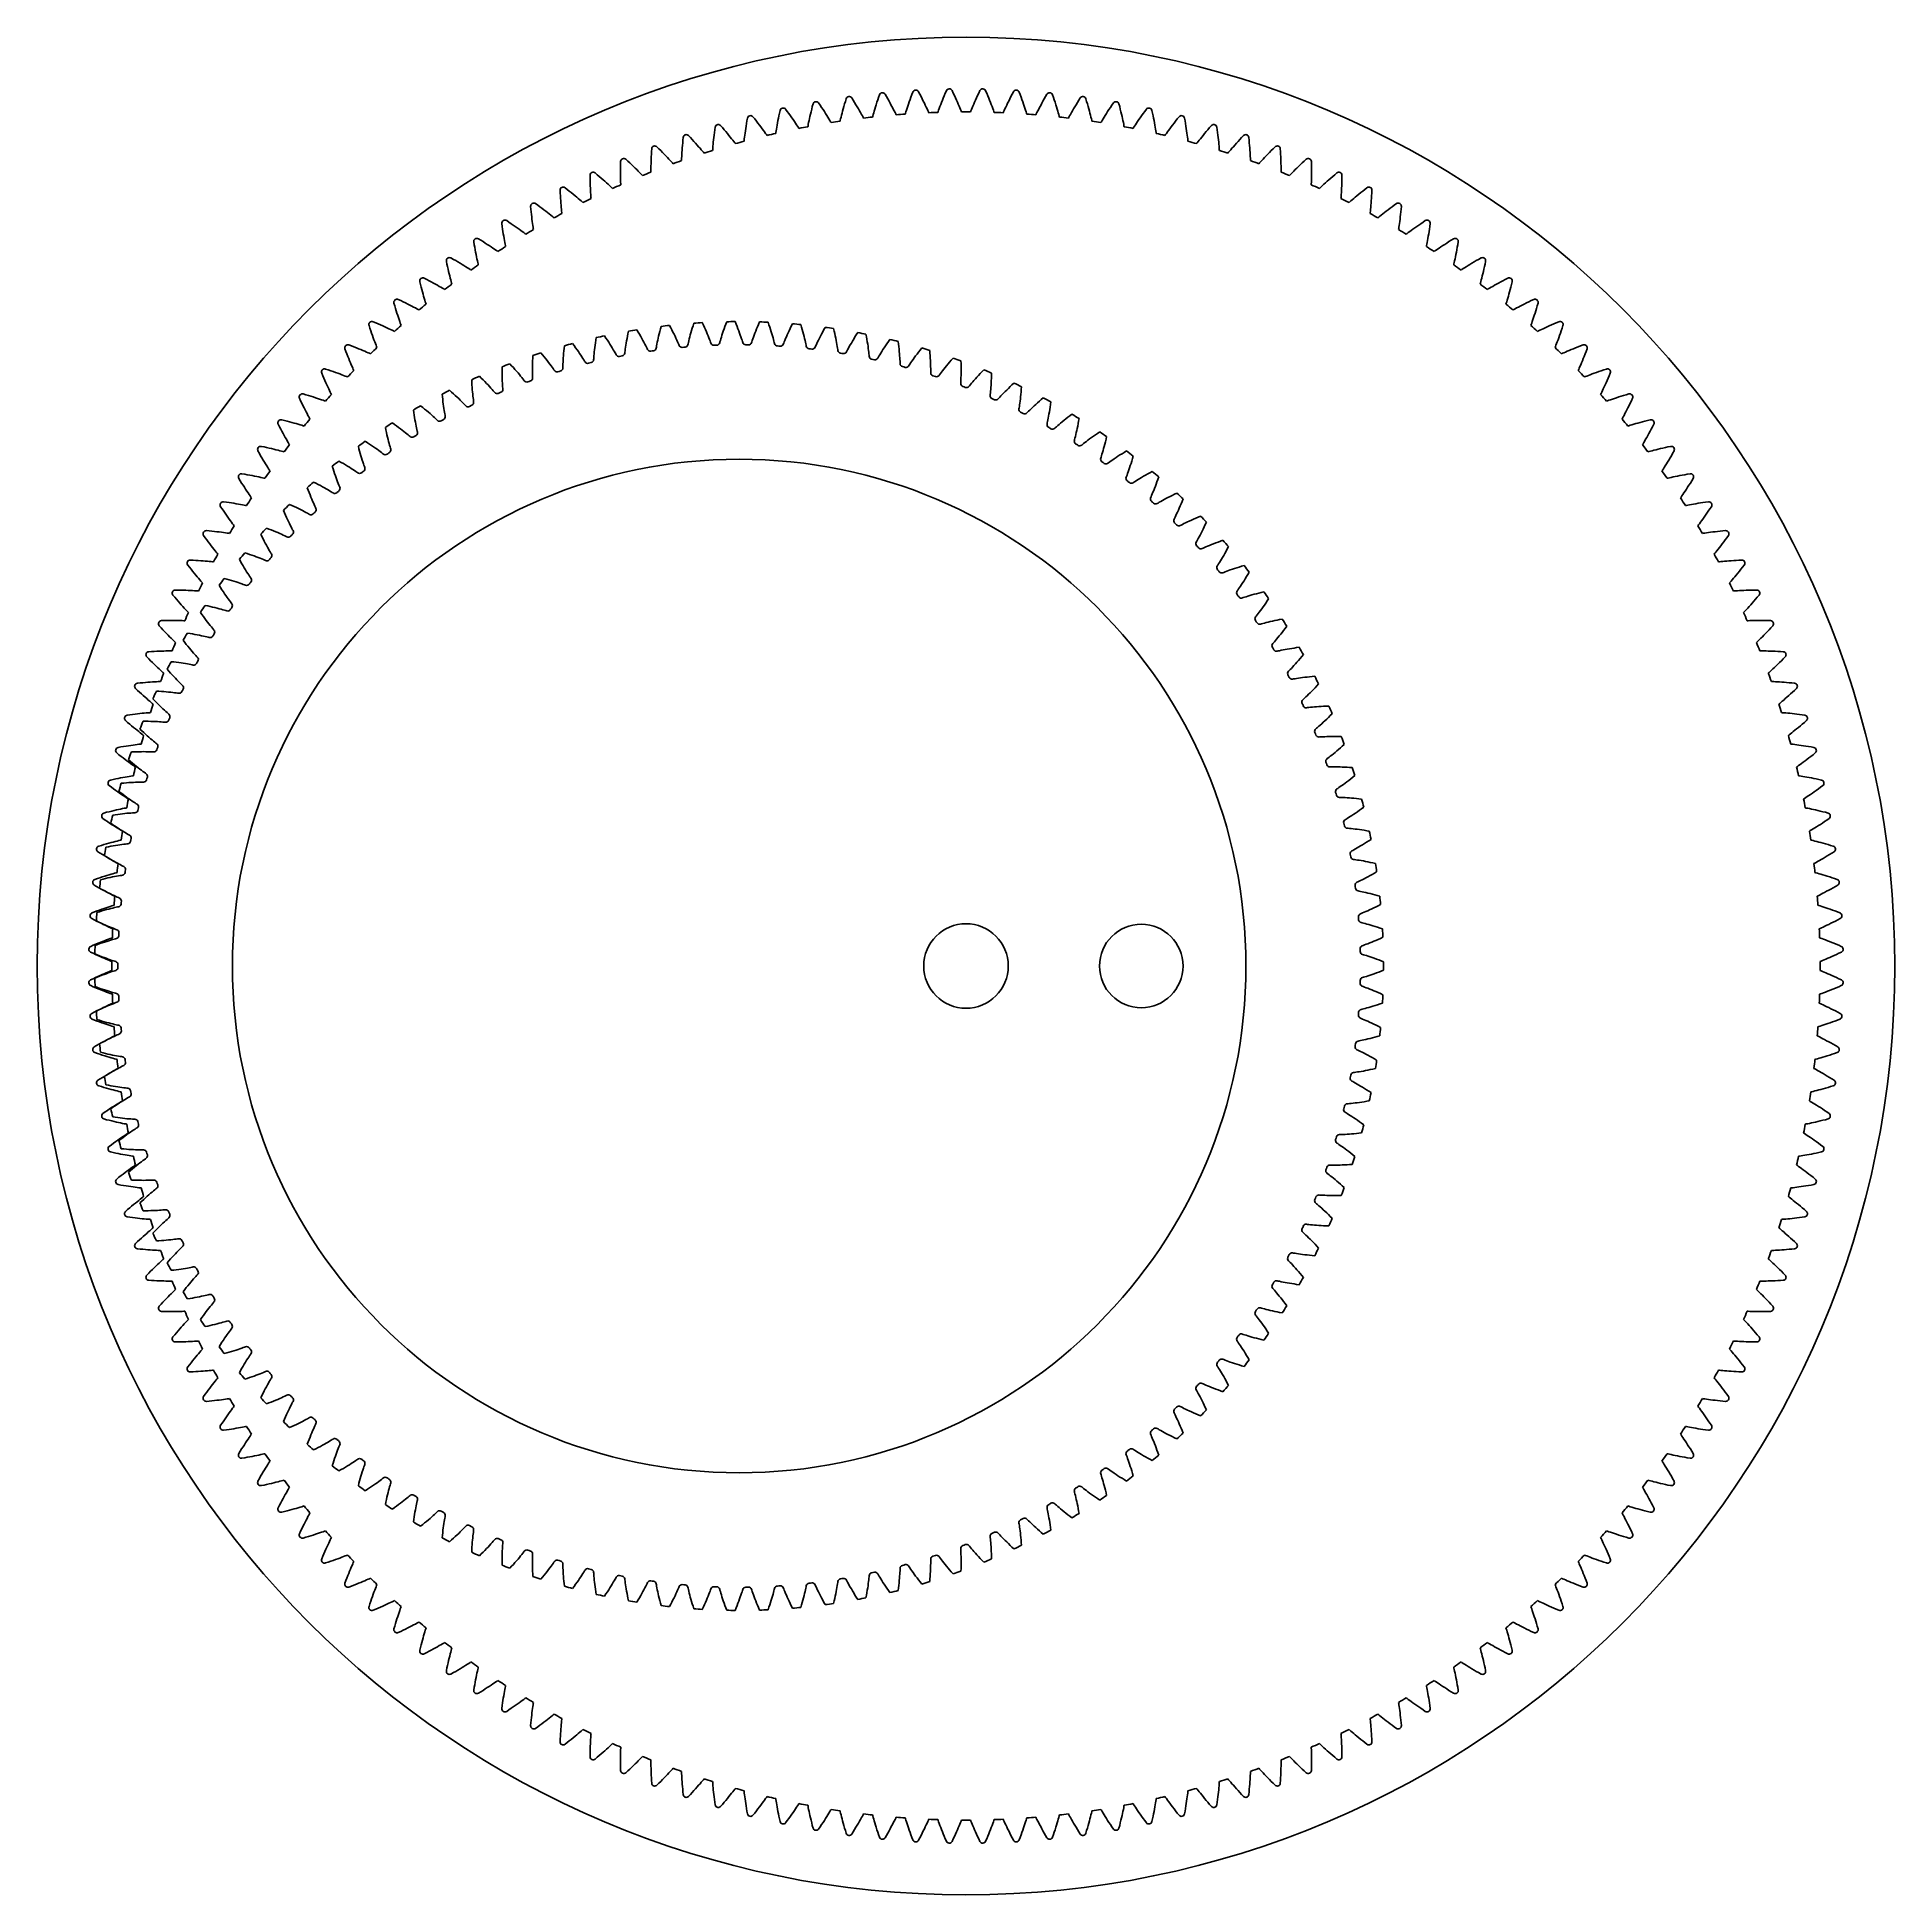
# Model space of a CAD drawing. Header units: millimetres. Extents: x -90 to 90, y -90 to 90.
import ezdxf

# ---------------------------------------------------------------- set-up
doc = ezdxf.new("R2010")
doc.units = ezdxf.units.MM

msp = doc.modelspace()

# ---------------------------------------------------------------- linework, layer by layer
at = {"layer": 'bore'}
msp.add_circle((0, 0), 4.1, dxfattribs=at)
at = {"layer": 'journal'}
msp.add_circle((-22, 0), 49.15, dxfattribs=at)
at = {"layer": 'outer'}
msp.add_circle((0, 0), 90.087573, dxfattribs=at)
at = {"layer": 'output_ring'}
for p, q in [((-5.152631, 84.758165), (-5.248191, 84.509786)), ((-4.478308, 84.554079), (-4.601722, 84.789859)), ((-1.902381, 84.893328), (-2.007384, 84.648791)), ((-1.236369, 84.663563), (-1.350662, 84.903898)), ((1.350662, 84.903898), (1.236369, 84.663563)), ((2.007384, 84.648791), (1.902381, 84.893328)), ((4.601722, 84.789859), (4.478308, 84.554079)), ((5.248191, 84.509786), (5.152631, 84.758165)), ((-18.030518, 82.97829), (-18.087043, 82.718235)), ((-17.332944, 82.87953), (-17.490903, 83.093709)), ((-14.9684, 83.100377), (-15.027362, 82.858867)), ((-14.905435, 83.350318), (-14.9684, 83.100377)), ((-14.838991, 83.608017), (-14.905435, 83.350318)), ((-14.145712, 83.482611), (-14.295352, 83.702682)), ((-14.001969, 83.268665), (-14.145712, 83.482611)), ((-13.864843, 83.0613), (-14.001969, 83.268665)), ((-13.734557, 82.861172), (-13.864843, 83.0613)), ((-11.965899, 82.923251), (-12.020891, 82.713881)), ((-11.906445, 83.143541), (-11.965899, 82.923251)), ((-11.842614, 83.373652), (-11.906445, 83.143541)), ((-11.774445, 83.612727), (-11.842614, 83.373652)), ((-11.701953, 83.860072), (-11.774445, 83.612727)), ((-11.625686, 84.115037), (-11.701953, 83.860072)), ((-10.937719, 83.963169), (-11.07882, 84.188811)), ((-10.802277, 83.743874), (-10.937719, 83.963169)), ((-10.673194, 83.531409), (-10.802277, 83.743874)), ((-10.550669, 83.326438), (-10.673194, 83.531409)), ((-10.434968, 83.129777), (-10.550669, 83.326438)), ((-10.326463, 82.942463), (-10.434968, 83.129777)), ((-10.22569, 82.765869), (-10.326463, 82.942463)), ((-8.901786, 82.918707), (-8.954228, 82.73807)), ((-8.843902, 83.113617), (-8.901786, 82.918707)), ((-8.780931, 83.320727), (-8.843902, 83.113617)), ((-8.713083, 83.538578), (-8.780931, 83.320727)), ((-8.640484, 83.766076), (-8.713083, 83.538578)), ((-8.563208, 84.002364), (-8.640484, 83.766076)), ((-8.481295, 84.246751), (-8.563208, 84.002364)), ((-8.395319, 84.498608), (-8.481295, 84.246751)), ((-7.713674, 84.3205), (-7.846029, 84.55138)), ((-7.58673, 84.096178), (-7.713674, 84.3205)), ((-7.465881, 83.878925), (-7.58673, 84.096178)), ((-7.351296, 83.669411), (-7.465881, 83.878925)), ((-7.243213, 83.468463), (-7.351296, 83.669411)), ((-7.141962, 83.27713), (-7.243213, 83.468463)), ((-7.048027, 83.096806), (-7.141962, 83.27713)), ((-6.962153, 82.929457), (-7.048027, 83.096806)), ((-6.885591, 82.778144), (-6.962153, 82.929457)), ((-5.778563, 83.020326), (-5.83113, 82.859099)), ((-5.71924, 83.198823), (-5.778563, 83.020326)), ((-5.653933, 83.391373), (-5.71924, 83.198823)), ((-5.583076, 83.595919), (-5.653933, 83.391373)), ((-5.506934, 83.811011), (-5.583076, 83.595919)), ((-5.425674, 84.035561), (-5.506934, 83.811011)), ((-5.339404, 84.268716), (-5.425674, 84.035561)), ((-5.248191, 84.509786), (-5.339404, 84.268716)), ((-4.36005, 84.32506), (-4.478308, 84.554079)), ((-4.24761, 84.103336), (-4.36005, 84.32506)), ((-4.141134, 83.889587), (-4.24761, 84.103336)), ((-4.040827, 83.684647), (-4.141134, 83.889587)), ((-3.946979, 83.489576), (-4.040827, 83.684647)), ((-3.860021, 83.305786), (-3.946979, 83.489576)), ((-3.780619, 83.135271), (-3.860021, 83.305786)), ((-3.709909, 82.981136), (-3.780619, 83.135271)), ((-3.650176, 82.84917), (-3.709909, 82.981136)), ((-2.702576, 82.885493), (-2.735981, 82.792378)), ((-2.653121, 83.021644), (-2.702576, 82.885493)), ((-2.594417, 83.180739), (-2.653121, 83.021644)), ((-2.528301, 83.356832), (-2.594417, 83.180739)), ((-2.455667, 83.54674), (-2.528301, 83.356832)), ((-2.377027, 83.748422), (-2.455667, 83.54674)), ((-2.292702, 83.960439), (-2.377027, 83.748422)), ((-2.202901, 84.181712), (-2.292702, 83.960439)), ((-2.107764, 84.411392), (-2.202901, 84.181712)), ((-2.007384, 84.648791), (-2.107764, 84.411392)), ((-1.12697, 84.430182), (-1.236369, 84.663563)), ((-1.023105, 84.204315), (-1.12697, 84.430182)), ((-0.924895, 83.986644), (-1.023105, 84.204315)), ((-0.832511, 83.778012), (-0.924895, 83.986644)), ((-0.746204, 83.57949), (-0.832511, 83.778012)), ((-0.666349, 83.392504), (-0.746204, 83.57949)), ((-0.593537, 83.219073), (-0.666349, 83.392504)), ((-0.528782, 83.062343), (-0.593537, 83.219073)), ((-0.474148, 82.928186), (-0.528782, 83.062343)), ((-0.437201, 82.836419), (-0.474148, 82.928186)), ((0.474148, 82.928186), (0.437201, 82.836419)), ((0.528782, 83.062343), (0.474148, 82.928186)), ((0.593537, 83.219073), (0.528782, 83.062343)), ((0.666349, 83.392504), (0.593537, 83.219073)), ((0.746204, 83.57949), (0.666349, 83.392504)), ((0.832511, 83.778012), (0.746204, 83.57949)), ((0.924895, 83.986644), (0.832511, 83.778012)), ((1.023105, 84.204315), (0.924895, 83.986644)), ((1.12697, 84.430182), (1.023105, 84.204315)), ((1.236369, 84.663563), (1.12697, 84.430182)), ((2.107764, 84.411392), (2.007384, 84.648791)), ((2.202901, 84.181712), (2.107764, 84.411392)), ((2.292702, 83.960439), (2.202901, 84.181712)), ((2.377027, 83.748422), (2.292702, 83.960439)), ((2.455667, 83.54674), (2.377027, 83.748422)), ((2.528301, 83.356832), (2.455667, 83.54674)), ((2.594417, 83.180739), (2.528301, 83.356832)), ((2.653121, 83.021644), (2.594417, 83.180739)), ((2.702576, 82.885493), (2.653121, 83.021644)), ((2.735981, 82.792378), (2.702576, 82.885493)), ((3.709909, 82.981136), (3.650176, 82.84917)), ((3.780619, 83.135271), (3.709909, 82.981136)), ((3.860021, 83.305786), (3.780619, 83.135271)), ((3.946979, 83.489576), (3.860021, 83.305786)), ((4.040827, 83.684647), (3.946979, 83.489576)), ((4.141134, 83.889587), (4.040827, 83.684647)), ((4.24761, 84.103336), (4.141134, 83.889587)), ((4.36005, 84.32506), (4.24761, 84.103336)), ((4.478308, 84.554079), (4.36005, 84.32506)), ((5.339404, 84.268716), (5.248191, 84.509786)), ((5.425674, 84.035561), (5.339404, 84.268716)), ((5.506934, 83.811011), (5.425674, 84.035561)), ((5.583076, 83.595919), (5.506934, 83.811011)), ((5.653933, 83.391373), (5.583076, 83.595919)), ((5.71924, 83.198823), (5.653933, 83.391373)), ((5.778563, 83.020326), (5.71924, 83.198823)), ((5.83113, 82.859099), (5.778563, 83.020326)), ((6.962153, 82.929457), (6.885591, 82.778144)), ((7.048027, 83.096806), (6.962153, 82.929457)), ((7.141962, 83.27713), (7.048027, 83.096806)), ((7.243213, 83.468463), (7.141962, 83.27713)), ((7.351296, 83.669411), (7.243213, 83.468463)), ((7.465881, 83.878925), (7.351296, 83.669411)), ((7.58673, 84.096178), (7.465881, 83.878925)), ((7.713674, 84.3205), (7.58673, 84.096178)), ((7.846029, 84.55138), (7.713674, 84.3205)), ((8.481295, 84.246751), (8.395319, 84.498608)), ((8.563208, 84.002364), (8.481295, 84.246751)), ((8.640484, 83.766076), (8.563208, 84.002364)), ((8.713083, 83.538578), (8.640484, 83.766076)), ((8.780931, 83.320727), (8.713083, 83.538578)), ((8.843902, 83.113617), (8.780931, 83.320727)), ((8.901786, 82.918707), (8.843902, 83.113617)), ((8.954228, 82.73807), (8.901786, 82.918707)), ((10.326463, 82.942463), (10.22569, 82.765869)), ((10.434968, 83.129777), (10.326463, 82.942463)), ((10.550669, 83.326438), (10.434968, 83.129777)), ((10.673194, 83.531409), (10.550669, 83.326438)), ((10.802277, 83.743874), (10.673194, 83.531409)), ((10.937719, 83.963169), (10.802277, 83.743874)), ((11.07882, 84.188811), (10.937719, 83.963169)), ((11.701953, 83.860072), (11.625686, 84.115037)), ((11.774445, 83.612727), (11.701953, 83.860072)), ((11.842614, 83.373652), (11.774445, 83.612727)), ((11.906445, 83.143541), (11.842614, 83.373652)), ((11.965899, 82.923251), (11.906445, 83.143541)), ((12.020891, 82.713881), (11.965899, 82.923251)), ((13.864843, 83.0613), (13.734557, 82.861172)), ((14.001969, 83.268665), (13.864843, 83.0613)), ((14.145712, 83.482611), (14.001969, 83.268665)), ((14.295352, 83.702682), (14.145712, 83.482611)), ((14.905435, 83.350318), (14.838991, 83.608017)), ((14.9684, 83.100377), (14.905435, 83.350318)), ((15.027362, 82.858867), (14.9684, 83.100377)), ((17.490903, 83.093709), (17.332944, 82.87953)), ((18.087043, 82.718235), (18.030518, 82.97829)), ((-24.365991, 81.090973), (-24.399876, 80.835461)), ((-24.329539, 81.354592), (-24.365991, 81.090973)), ((-23.626452, 81.309521), (-23.800343, 81.51098)), ((-23.459121, 81.113472), (-23.626452, 81.309521)), ((-23.299119, 80.923201), (-23.459121, 81.113472)), ((-21.363074, 81.229495), (-21.396872, 81.003841)), ((-21.326053, 81.465409), (-21.363074, 81.229495)), ((-21.285752, 81.710724), (-21.326053, 81.465409)), ((-21.242104, 81.964751), (-21.285752, 81.710724)), ((-21.195582, 82.22678), (-21.242104, 81.964751)), ((-20.494737, 82.154812), (-20.660784, 82.362783)), ((-20.335039, 81.952498), (-20.494737, 82.154812)), ((-20.182441, 81.756238), (-20.335039, 81.952498)), ((-20.037218, 81.566671), (-20.182441, 81.756238)), ((-19.899726, 81.384576), (-20.037218, 81.566671)), ((-19.770455, 81.210942), (-19.899726, 81.384576)), ((-19.650095, 81.04707), (-19.770455, 81.210942)), ((-18.383834, 81.16527), (-18.411173, 80.997908)), ((-18.352454, 81.35073), (-18.383834, 81.16527)), ((-18.317305, 81.550992), (-18.352454, 81.35073)), ((-18.278502, 81.763957), (-18.317305, 81.550992)), ((-18.236086, 81.988152), (-18.278502, 81.763957)), ((-18.190056, 82.222474), (-18.236086, 81.988152)), ((-18.140388, 82.466066), (-18.190056, 82.222474)), ((-18.087043, 82.718235), (-18.140388, 82.466066)), ((-17.181112, 82.671247), (-17.332944, 82.87953)), ((-17.036144, 82.469286), (-17.181112, 82.671247)), ((-16.898287, 82.274296), (-17.036144, 82.469286)), ((-16.767872, 82.087069), (-16.898287, 82.274296)), ((-16.645346, 81.90861), (-16.767872, 82.087069)), ((-16.531352, 81.740249), (-16.645346, 81.90861)), ((-16.426852, 81.583852), (-16.531352, 81.740249)), ((-16.333442, 81.442318), (-16.426852, 81.583852)), ((-16.254264, 81.321016), (-16.333442, 81.442318)), ((-16.200521, 81.237962), (-16.254264, 81.321016)), ((-15.323314, 81.501564), (-15.342114, 81.404441)), ((-15.295222, 81.643669), (-15.323314, 81.501564)), ((-15.261492, 81.80986), (-15.295222, 81.643669)), ((-15.223031, 81.993982), (-15.261492, 81.80986)), ((-15.180237, 82.192751), (-15.223031, 81.993982)), ((-15.133306, 82.404074), (-15.180237, 82.192751)), ((-15.082333, 82.626479), (-15.133306, 82.404074)), ((-15.027362, 82.858867), (-15.082333, 82.626479)), ((-13.611408, 82.669087), (-13.734557, 82.861172)), ((-13.495808, 82.486066), (-13.611408, 82.669087)), ((-13.388346, 82.313462), (-13.495808, 82.486066)), ((-13.289913, 82.153178), (-13.388346, 82.313462)), ((-13.201992, 82.008169), (-13.289913, 82.153178)), ((-13.127519, 81.883924), (-13.201992, 82.008169)), ((-13.076997, 81.798873), (-13.127519, 81.883924)), ((-12.190337, 82.028681), (-12.212843, 81.932349)), ((-12.156822, 82.169606), (-12.190337, 82.028681)), ((-12.116751, 82.334384), (-12.156822, 82.169606)), ((-12.071267, 82.516897), (-12.116751, 82.334384)), ((-12.020891, 82.713881), (-12.071267, 82.516897)), ((-10.133469, 82.601932), (-10.22569, 82.765869)), ((-10.051167, 82.453663), (-10.133469, 82.601932)), ((-9.981508, 82.326656), (-10.051167, 82.453663)), ((-9.93428, 82.239732), (-9.981508, 82.326656)), ((-9.039469, 82.43541), (-9.065648, 82.340011)), ((-9.000581, 82.574948), (-9.039469, 82.43541)), ((-8.954228, 82.73807), (-9.000581, 82.574948)), ((-6.820847, 82.648562), (-6.885591, 82.778144)), ((-6.776984, 82.559893), (-6.820847, 82.648562)), ((-5.875334, 82.721154), (-5.905148, 82.626828)), ((-5.83113, 82.859099), (-5.875334, 82.721154)), ((-3.609741, 82.758886), (-3.650176, 82.84917)), ((3.650176, 82.84917), (3.609741, 82.758886)), ((5.875334, 82.721154), (5.83113, 82.859099)), ((5.905148, 82.626828), (5.875334, 82.721154)), ((6.820847, 82.648562), (6.776984, 82.559893)), ((6.885591, 82.778144), (6.820847, 82.648562)), ((9.000581, 82.574948), (8.954228, 82.73807)), ((9.039469, 82.43541), (9.000581, 82.574948)), ((9.065648, 82.340011), (9.039469, 82.43541)), ((9.981508, 82.326656), (9.93428, 82.239732)), ((10.051167, 82.453663), (9.981508, 82.326656)), ((10.133469, 82.601932), (10.051167, 82.453663)), ((10.22569, 82.765869), (10.133469, 82.601932)), ((12.071267, 82.516897), (12.020891, 82.713881)), ((12.116751, 82.334384), (12.071267, 82.516897)), ((12.156822, 82.169606), (12.116751, 82.334384)), ((12.190337, 82.028681), (12.156822, 82.169606)), ((12.212843, 81.932349), (12.190337, 82.028681)), ((13.127519, 81.883924), (13.076997, 81.798873)), ((13.201992, 82.008169), (13.127519, 81.883924)), ((13.289913, 82.153178), (13.201992, 82.008169)), ((13.388346, 82.313462), (13.289913, 82.153178)), ((13.495808, 82.486066), (13.388346, 82.313462)), ((13.611408, 82.669087), (13.495808, 82.486066)), ((13.734557, 82.861172), (13.611408, 82.669087)), ((15.082333, 82.626479), (15.027362, 82.858867)), ((15.133306, 82.404074), (15.082333, 82.626479)), ((15.180237, 82.192751), (15.133306, 82.404074)), ((15.223031, 81.993982), (15.180237, 82.192751)), ((15.261492, 81.80986), (15.223031, 81.993982)), ((15.295222, 81.643669), (15.261492, 81.80986)), ((15.323314, 81.501564), (15.295222, 81.643669)), ((15.342114, 81.404441), (15.323314, 81.501564)), ((16.254264, 81.321016), (16.200521, 81.237962)), ((16.333442, 81.442318), (16.254264, 81.321016)), ((16.426852, 81.583852), (16.333442, 81.442318)), ((16.531352, 81.740249), (16.426852, 81.583852)), ((16.645346, 81.90861), (16.531352, 81.740249)), ((16.767872, 82.087069), (16.645346, 81.90861)), ((16.898287, 82.274296), (16.767872, 82.087069)), ((17.036144, 82.469286), (16.898287, 82.274296)), ((17.181112, 82.671247), (17.036144, 82.469286)), ((17.332944, 82.87953), (17.181112, 82.671247)), ((18.140388, 82.466066), (18.087043, 82.718235)), ((18.190056, 82.222474), (18.140388, 82.466066)), ((18.236086, 81.988152), (18.190056, 82.222474)), ((18.278502, 81.763957), (18.236086, 81.988152)), ((18.317305, 81.550992), (18.278502, 81.763957)), ((18.352454, 81.35073), (18.317305, 81.550992)), ((18.383834, 81.16527), (18.352454, 81.35073)), ((18.411173, 80.997908), (18.383834, 81.16527)), ((19.770455, 81.210942), (19.650095, 81.04707)), ((19.899726, 81.384576), (19.770455, 81.210942)), ((20.037218, 81.566671), (19.899726, 81.384576)), ((20.182441, 81.756238), (20.037218, 81.566671)), ((20.335039, 81.952498), (20.182441, 81.756238)), ((20.494737, 82.154812), (20.335039, 81.952498)), ((20.660784, 82.362783), (20.494737, 82.154812)), ((21.242104, 81.964751), (21.195582, 82.22678)), ((21.285752, 81.710724), (21.242104, 81.964751)), ((21.326053, 81.465409), (21.285752, 81.710724)), ((21.363074, 81.229495), (21.326053, 81.465409)), ((21.396872, 81.003841), (21.363074, 81.229495)), ((23.459121, 81.113472), (23.299119, 80.923201)), ((23.626452, 81.309521), (23.459121, 81.113472)), ((23.800343, 81.51098), (23.626452, 81.309521)), ((24.365991, 81.090973), (24.329539, 81.354592)), ((24.399876, 80.835461), (24.365991, 81.090973)), ((-29.78131, 79.262356), (-29.970112, 79.449912)), ((-27.518448, 79.355825), (-27.534873, 79.128245)), ((-27.499594, 79.59388), (-27.518448, 79.355825)), ((-27.47819, 79.84156), (-27.499594, 79.59388)), ((-27.454116, 80.098183), (-27.47819, 79.84156)), ((-27.427788, 80.363005), (-27.454116, 80.098183)), ((-26.723491, 80.344897), (-26.904971, 80.539547)), ((-26.548774, 80.155401), (-26.723491, 80.344897)), ((-26.381601, 79.971398), (-26.548774, 80.155401)), ((-26.222292, 79.793504), (-26.381601, 79.971398)), ((-26.071265, 79.622469), (-26.222292, 79.793504)), ((-25.929082, 79.459239), (-26.071265, 79.622469)), ((-25.796531, 79.305062), (-25.929082, 79.459239)), ((-25.674784, 79.161682), (-25.796531, 79.305062)), ((-24.557481, 79.350883), (-24.569091, 79.206493)), ((-24.543033, 79.519846), (-24.557481, 79.350883)), ((-24.525942, 79.707164), (-24.543033, 79.519846)), ((-24.506226, 79.909529), (-24.525942, 79.707164)), ((-24.483839, 80.12484), (-24.506226, 79.909529)), ((-24.458709, 80.351623), (-24.483839, 80.12484)), ((-24.430751, 80.588782), (-24.458709, 80.351623)), ((-24.399876, 80.835461), (-24.430751, 80.588782)), ((-23.14674, 80.739335), (-23.299119, 80.923201)), ((-23.002375, 80.562641), (-23.14674, 80.739335)), ((-22.866549, 80.394085), (-23.002375, 80.562641)), ((-22.74, 80.234944), (-22.866549, 80.394085)), ((-22.623835, 80.087006), (-22.74, 80.234944)), ((-22.519865, 79.953037), (-22.623835, 80.087006)), ((-22.431634, 79.838153), (-22.519865, 79.953037)), ((-22.371691, 79.759456), (-22.431634, 79.838153)), ((-21.517237, 80.089433), (-21.528546, 79.991157)), ((-21.500104, 80.233272), (-21.517237, 80.089433)), ((-21.479195, 80.401558), (-21.500104, 80.233272)), ((-21.454942, 80.588084), (-21.479195, 80.401558)), ((-21.427489, 80.789546), (-21.454942, 80.588084)), ((-21.396872, 81.003841), (-21.427489, 80.789546)), ((-19.539682, 80.894791), (-19.650095, 81.04707)), ((-19.440919, 80.756938), (-19.539682, 80.894791)), ((-19.357154, 80.638759), (-19.440919, 80.756938)), ((-19.300269, 80.557824), (-19.357154, 80.638759)), ((-18.433803, 80.854831), (-18.448868, 80.75706)), ((-18.411173, 80.997908), (-18.433803, 80.854831)), ((18.433803, 80.854831), (18.411173, 80.997908)), ((18.448868, 80.75706), (18.433803, 80.854831)), ((19.357154, 80.638759), (19.300269, 80.557824)), ((19.440919, 80.756938), (19.357154, 80.638759)), ((19.539682, 80.894791), (19.440919, 80.756938)), ((19.650095, 81.04707), (19.539682, 80.894791)), ((21.427489, 80.789546), (21.396872, 81.003841)), ((21.454942, 80.588084), (21.427489, 80.789546)), ((21.479195, 80.401558), (21.454942, 80.588084)), ((21.500104, 80.233272), (21.479195, 80.401558)), ((21.517237, 80.089433), (21.500104, 80.233272)), ((21.528546, 79.991157), (21.517237, 80.089433)), ((22.431634, 79.838153), (22.371691, 79.759456)), ((22.519865, 79.953037), (22.431634, 79.838153)), ((22.623835, 80.087006), (22.519865, 79.953037)), ((22.74, 80.234944), (22.623835, 80.087006)), ((22.866549, 80.394085), (22.74, 80.234944)), ((23.002375, 80.562641), (22.866549, 80.394085)), ((23.14674, 80.739335), (23.002375, 80.562641)), ((23.299119, 80.923201), (23.14674, 80.739335)), ((24.430751, 80.588782), (24.399876, 80.835461)), ((24.458709, 80.351623), (24.430751, 80.588782)), ((24.483839, 80.12484), (24.458709, 80.351623)), ((24.506226, 79.909529), (24.483839, 80.12484)), ((24.525942, 79.707164), (24.506226, 79.909529)), ((24.543033, 79.519846), (24.525942, 79.707164)), ((24.557481, 79.350883), (24.543033, 79.519846)), ((24.569091, 79.206493), (24.557481, 79.350883)), ((25.796531, 79.305062), (25.674784, 79.161682)), ((25.929082, 79.459239), (25.796531, 79.305062)), ((26.071265, 79.622469), (25.929082, 79.459239)), ((26.222292, 79.793504), (26.071265, 79.622469)), ((26.381601, 79.971398), (26.222292, 79.793504)), ((26.548774, 80.155401), (26.381601, 79.971398)), ((26.723491, 80.344897), (26.548774, 80.155401)), ((26.904971, 80.539547), (26.723491, 80.344897)), ((27.454116, 80.098183), (27.427788, 80.363005)), ((27.47819, 79.84156), (27.454116, 80.098183)), ((27.499594, 79.59388), (27.47819, 79.84156)), ((27.518448, 79.355825), (27.499594, 79.59388)), ((27.534873, 79.128245), (27.518448, 79.355825)), ((29.970112, 79.449912), (29.78131, 79.262356)), ((-33.509375, 77.503854), (-33.511757, 77.255262)), ((-33.505017, 77.761567), (-33.509375, 77.503854)), ((-33.499038, 78.027627), (-33.505017, 77.761567)), ((-32.795421, 78.063486), (-32.991269, 78.243673)), ((-32.606711, 77.88792), (-32.795421, 78.063486)), ((-32.425943, 77.717254), (-32.606711, 77.88792)), ((-32.253484, 77.552077), (-32.425943, 77.717254)), ((-32.089807, 77.393105), (-32.253484, 77.552077)), ((-30.555502, 77.595845), (-30.558203, 77.407768)), ((-30.551334, 77.799126), (-30.555502, 77.595845)), ((-30.545495, 78.015518), (-30.551334, 77.799126)), ((-30.537799, 78.24356), (-30.545495, 78.015518)), ((-30.528078, 78.482163), (-30.537799, 78.24356)), ((-30.516176, 78.730481), (-30.528078, 78.482163)), ((-30.501949, 78.987838), (-30.516176, 78.730481)), ((-30.485784, 79.253474), (-30.501949, 78.987838)), ((-29.599463, 79.079691), (-29.78131, 79.262356)), ((-29.425365, 78.902226), (-29.599463, 79.079691)), ((-29.259359, 78.730564), (-29.425365, 78.902226)), ((-29.101892, 78.565439), (-29.259359, 78.730564)), ((-28.953561, 78.407776), (-29.101892, 78.565439)), ((-28.815202, 78.258788), (-28.953561, 78.407776)), ((-28.688052, 78.120177), (-28.815202, 78.258788)), ((-28.574132, 77.99456), (-28.688052, 78.120177)), ((-28.477366, 77.886767), (-28.574132, 77.99456)), ((-28.411575, 77.81289), (-28.477366, 77.886767)), ((-27.584887, 78.207307), (-27.588641, 78.108452)), ((-27.578816, 78.352035), (-27.584887, 78.207307)), ((-27.57085, 78.521428), (-27.578816, 78.352035)), ((-27.560947, 78.709263), (-27.57085, 78.521428)), ((-27.548996, 78.912235), (-27.560947, 78.709263)), ((-27.534873, 79.128245), (-27.548996, 78.912235)), ((-25.565759, 79.031794), (-25.674784, 79.161682)), ((-25.473193, 78.920373), (-25.565759, 79.031794)), ((-25.410279, 78.84403), (-25.473193, 78.920373)), ((-24.569091, 79.206493), (-24.576628, 79.107855)), ((24.576628, 79.107855), (24.569091, 79.206493)), ((25.473193, 78.920373), (25.410279, 78.84403)), ((25.565759, 79.031794), (25.473193, 78.920373)), ((25.674784, 79.161682), (25.565759, 79.031794)), ((27.548996, 78.912235), (27.534873, 79.128245)), ((27.560947, 78.709263), (27.548996, 78.912235)), ((27.57085, 78.521428), (27.560947, 78.709263)), ((27.578816, 78.352035), (27.57085, 78.521428)), ((27.584887, 78.207307), (27.578816, 78.352035)), ((27.588641, 78.108452), (27.584887, 78.207307)), ((28.477366, 77.886767), (28.411575, 77.81289)), ((28.574132, 77.99456), (28.477366, 77.886767)), ((28.688052, 78.120177), (28.574132, 77.99456)), ((28.815202, 78.258788), (28.688052, 78.120177)), ((28.953561, 78.407776), (28.815202, 78.258788)), ((29.101892, 78.565439), (28.953561, 78.407776)), ((29.259359, 78.730564), (29.101892, 78.565439)), ((29.425365, 78.902226), (29.259359, 78.730564)), ((29.599463, 79.079691), (29.425365, 78.902226)), ((29.78131, 79.262356), (29.599463, 79.079691)), ((30.501949, 78.987838), (30.485784, 79.253474)), ((30.516176, 78.730481), (30.501949, 78.987838)), ((30.528078, 78.482163), (30.516176, 78.730481)), ((30.537799, 78.24356), (30.528078, 78.482163)), ((30.545495, 78.015518), (30.537799, 78.24356)), ((30.551334, 77.799126), (30.545495, 78.015518)), ((30.555502, 77.595845), (30.551334, 77.799126)), ((30.558203, 77.407768), (30.555502, 77.595845)), ((32.253484, 77.552077), (32.089807, 77.393105)), ((32.425943, 77.717254), (32.253484, 77.552077)), ((32.606711, 77.88792), (32.425943, 77.717254)), ((32.795421, 78.063486), (32.606711, 77.88792)), ((32.991269, 78.243673), (32.795421, 78.063486)), ((33.505017, 77.761567), (33.499038, 78.027627)), ((33.509375, 77.503854), (33.505017, 77.761567)), ((33.511757, 77.255262), (33.509375, 77.503854)), ((-36.463127, 76.687264), (-36.458911, 76.42117)), ((-36.458911, 76.42117), (-36.453395, 76.16348)), ((-36.453395, 76.16348), (-36.446253, 75.914979)), ((-36.446253, 75.914979), (-36.437681, 75.676332)), ((-36.437681, 75.676332), (-36.427898, 75.44837)), ((-35.7614, 76.750047), (-35.964006, 76.9226)), ((-35.566104, 76.581838), (-35.7614, 76.750047)), ((-35.378932, 76.418222), (-35.566104, 76.581838)), ((-35.200272, 76.259771), (-35.378932, 76.418222)), ((-35.030627, 76.107185), (-35.200272, 76.259771)), ((-34.870662, 75.961338), (-35.030627, 76.107185)), ((-34.721304, 75.823379), (-34.870662, 75.961338)), ((-34.583917, 75.694908), (-34.721304, 75.823379)), ((-34.460715, 75.57838), (-34.583917, 75.694908)), ((-33.511757, 77.255262), (-33.512332, 77.016462)), ((-33.512332, 77.016462), (-33.511288, 76.788293)), ((-33.511288, 76.788293), (-33.508834, 76.571836)), ((-33.508834, 76.571836), (-33.505212, 76.368544)), ((-33.505212, 76.368544), (-33.500708, 76.180502)), ((-33.500708, 76.180502), (-33.495684, 76.010997)), ((-33.495684, 76.010997), (-33.490658, 75.866229)), ((-33.490658, 75.866229), (-33.486834, 75.767377)), ((-31.935546, 77.241238), (-32.089807, 77.393105)), ((-31.791582, 77.09766), (-31.935546, 77.241238)), ((-31.659217, 76.96402), (-31.791582, 77.09766)), ((-31.540569, 76.842859), (-31.659217, 76.96402)), ((-31.439745, 76.738851), (-31.540569, 76.842859)), ((-31.371172, 76.667548), (-31.439745, 76.738851)), ((-30.559675, 77.238195), (-30.560198, 77.09334)), ((-30.560198, 77.09334), (-30.560163, 76.994415)), ((-30.558203, 77.407768), (-30.559675, 77.238195)), ((30.559675, 77.238195), (30.558203, 77.407768)), ((30.560198, 77.09334), (30.559675, 77.238195)), ((30.560163, 76.994415), (30.560198, 77.09334)), ((31.439745, 76.738851), (31.371172, 76.667548)), ((31.540569, 76.842859), (31.439745, 76.738851)), ((31.659217, 76.96402), (31.540569, 76.842859)), ((31.791582, 77.09766), (31.659217, 76.96402)), ((31.935546, 77.241238), (31.791582, 77.09766)), ((32.089807, 77.393105), (31.935546, 77.241238)), ((33.486834, 75.767377), (33.490658, 75.866229)), ((33.490658, 75.866229), (33.495684, 76.010997)), ((33.495684, 76.010997), (33.500708, 76.180502)), ((33.500708, 76.180502), (33.505212, 76.368544)), ((33.505212, 76.368544), (33.508834, 76.571836)), ((33.508834, 76.571836), (33.511288, 76.788293)), ((33.511288, 76.788293), (33.512332, 77.016462)), ((33.512332, 77.016462), (33.511757, 77.255262)), ((34.583917, 75.694908), (34.460715, 75.57838)), ((34.721304, 75.823379), (34.583917, 75.694908)), ((34.870662, 75.961338), (34.721304, 75.823379)), ((35.030627, 76.107185), (34.870662, 75.961338)), ((35.200272, 76.259771), (35.030627, 76.107185)), ((35.378932, 76.418222), (35.200272, 76.259771)), ((35.566104, 76.581838), (35.378932, 76.418222)), ((35.7614, 76.750047), (35.566104, 76.581838)), ((35.964006, 76.9226), (35.7614, 76.750047)), ((36.427898, 75.44837), (36.437681, 75.676332)), ((36.437681, 75.676332), (36.446253, 75.914979)), ((36.446253, 75.914979), (36.453395, 76.16348)), ((36.453395, 76.16348), (36.458911, 76.42117)), ((36.458911, 76.42117), (36.463127, 76.687264)), ((-41.531627, 73.787339), (-41.746848, 73.943876)), ((-39.373701, 75.234352), (-39.359296, 74.968615)), ((-39.359296, 74.968615), (-39.343914, 74.711325)), ((-39.343914, 74.711325), (-39.32726, 74.46328)), ((-39.32726, 74.46328), (-39.309553, 74.225137)), ((-39.309553, 74.225137), (-39.291045, 73.997717)), ((-39.291045, 73.997717), (-39.27203, 73.782082)), ((-38.674894, 75.323967), (-38.88396, 75.488633)), ((-38.473298, 75.163362), (-38.674894, 75.323967)), ((-38.279997, 75.007035), (-38.473298, 75.163362)), ((-38.095399, 74.855544), (-38.279997, 75.007035)), ((-37.920034, 74.709567), (-38.095399, 74.855544)), ((-37.7546, 74.569955), (-37.920034, 74.709567)), ((-37.600067, 74.437818), (-37.7546, 74.569955)), ((-37.457861, 74.314703), (-37.600067, 74.437818)), ((-37.330286, 74.20298), (-37.457861, 74.314703)), ((-37.221796, 74.106995), (-37.330286, 74.20298)), ((-37.147967, 74.041151), (-37.221796, 74.106995)), ((-36.427898, 75.44837), (-36.417156, 75.232166)), ((-36.417156, 75.232166), (-36.40575, 75.029162)), ((-36.40575, 75.029162), (-36.394046, 74.841431)), ((-36.394046, 74.841431), (-36.382533, 74.672242)), ((-36.382533, 74.672242), (-36.371966, 74.527773)), ((-36.371966, 74.527773), (-36.364358, 74.42914)), ((-34.355982, 75.47831), (-34.460715, 75.57838)), ((-34.284728, 75.409687), (-34.355982, 75.47831)), ((34.355982, 75.47831), (34.284728, 75.409687)), ((34.460715, 75.57838), (34.355982, 75.47831)), ((36.364358, 74.42914), (36.371966, 74.527773)), ((36.371966, 74.527773), (36.382533, 74.672242)), ((36.382533, 74.672242), (36.394046, 74.841431)), ((36.394046, 74.841431), (36.40575, 75.029162)), ((36.40575, 75.029162), (36.417156, 75.232166)), ((36.417156, 75.232166), (36.427898, 75.44837)), ((37.221796, 74.106995), (37.147967, 74.041151)), ((37.330286, 74.20298), (37.221796, 74.106995)), ((37.457861, 74.314703), (37.330286, 74.20298)), ((37.600067, 74.437818), (37.457861, 74.314703)), ((37.7546, 74.569955), (37.600067, 74.437818)), ((37.920034, 74.709567), (37.7546, 74.569955)), ((38.095399, 74.855544), (37.920034, 74.709567)), ((38.279997, 75.007035), (38.095399, 74.855544)), ((38.473298, 75.163362), (38.279997, 75.007035)), ((38.674894, 75.323967), (38.473298, 75.163362)), ((38.88396, 75.488633), (38.674894, 75.323967)), ((39.27203, 73.782082), (39.291045, 73.997717)), ((39.291045, 73.997717), (39.309553, 74.225137)), ((39.309553, 74.225137), (39.32726, 74.46328)), ((39.32726, 74.46328), (39.343914, 74.711325)), ((39.343914, 74.711325), (39.359296, 74.968615)), ((39.359296, 74.968615), (39.373701, 75.234352)), ((41.746848, 73.943876), (41.531627, 73.787339)), ((-44.327408, 72.142417), (-44.548466, 72.290596)), ((-44.114109, 71.997716), (-44.327408, 72.142417)), ((-42.22649, 73.671023), (-42.201916, 73.406033)), ((-42.201916, 73.406033), (-42.176691, 73.149521)), ((-42.176691, 73.149521), (-42.150548, 72.902296)), ((-42.150548, 72.902296), (-42.123732, 72.665005)), ((-42.123732, 72.665005), (-42.096528, 72.438462)), ((-42.096528, 72.438462), (-42.069266, 72.223714)), ((-42.069266, 72.223714), (-42.042354, 72.022179)), ((-41.324028, 73.634573), (-41.531627, 73.787339)), ((-41.12488, 73.485765), (-41.324028, 73.634573)), ((-40.934616, 73.341455), (-41.12488, 73.485765)), ((-40.753788, 73.202303), (-40.934616, 73.341455)), ((-40.583128, 73.06913), (-40.753788, 73.202303)), ((-40.423648, 72.943009), (-40.583128, 73.06913)), ((-40.27683, 72.825431), (-40.423648, 72.943009)), ((-40.145069, 72.718676), (-40.27683, 72.825431)), ((-40.032983, 72.626917), (-40.145069, 72.718676)), ((-39.956685, 72.563949), (-40.032983, 72.626917)), ((-39.27203, 73.782082), (-39.252857, 73.579665)), ((-39.252857, 73.579665), (-39.233971, 73.392519)), ((-39.233971, 73.392519), (-39.215986, 73.223896)), ((-39.215986, 73.223896), (-39.199893, 73.079937)), ((-39.199893, 73.079937), (-39.188513, 72.981668)), ((39.188513, 72.981668), (39.199893, 73.079937)), ((39.199893, 73.079937), (39.215986, 73.223896)), ((39.215986, 73.223896), (39.233971, 73.392519)), ((39.233971, 73.392519), (39.252857, 73.579665)), ((39.252857, 73.579665), (39.27203, 73.782082)), ((40.032983, 72.626917), (39.956685, 72.563949)), ((40.145069, 72.718676), (40.032983, 72.626917)), ((40.27683, 72.825431), (40.145069, 72.718676)), ((40.423648, 72.943009), (40.27683, 72.825431)), ((40.583128, 73.06913), (40.423648, 72.943009)), ((40.753788, 73.202303), (40.583128, 73.06913)), ((40.934616, 73.341455), (40.753788, 73.202303)), ((41.12488, 73.485765), (40.934616, 73.341455)), ((41.324028, 73.634573), (41.12488, 73.485765)), ((41.531627, 73.787339), (41.324028, 73.634573)), ((42.042354, 72.022179), (42.069266, 72.223714)), ((42.069266, 72.223714), (42.096528, 72.438462)), ((42.096528, 72.438462), (42.123732, 72.665005)), ((42.123732, 72.665005), (42.150548, 72.902296)), ((42.150548, 72.902296), (42.176691, 73.149521)), ((42.176691, 73.149521), (42.201916, 73.406033)), ((42.201916, 73.406033), (42.22649, 73.671023)), ((44.327408, 72.142417), (44.114109, 71.997716)), ((44.548466, 72.290596), (44.327408, 72.142417)), ((-47.058131, 70.391617), (-47.284703, 70.53122)), ((-46.839447, 70.255191), (-47.058131, 70.391617)), ((-45.017305, 71.999572), (-44.9826, 71.735718)), ((-44.9826, 71.735718), (-44.947568, 71.48036)), ((-44.947568, 71.48036), (-44.911974, 71.234317)), ((-44.911974, 71.234317), (-44.87609, 70.998228)), ((-44.87609, 70.998228), (-44.840228, 70.772893)), ((-44.840228, 70.772893), (-44.804761, 70.559347)), ((-44.804761, 70.559347), (-44.770149, 70.358991)), ((-44.770149, 70.358991), (-44.736993, 70.17384)), ((-43.909408, 71.856644), (-44.114109, 71.997716)), ((-43.713756, 71.719728), (-43.909408, 71.856644)), ((-43.52773, 71.587604), (-43.713756, 71.719728)), ((-43.352095, 71.461065), (-43.52773, 71.587604)), ((-43.187901, 71.341146), (-43.352095, 71.461065)), ((-43.036687, 71.229277), (-43.187901, 71.341146)), ((-42.900934, 71.127648), (-43.036687, 71.229277)), ((-42.785415, 71.04025), (-42.900934, 71.127648)), ((-42.706762, 70.98025), (-42.785415, 71.04025)), ((-42.042354, 72.022179), (-42.016315, 71.835894)), ((-42.016315, 71.835894), (-41.991884, 71.668083)), ((-41.991884, 71.668083), (-41.970289, 71.524847)), ((-41.970289, 71.524847), (-41.955153, 71.427086)), ((41.955153, 71.427086), (41.970289, 71.524847)), ((41.970289, 71.524847), (41.991884, 71.668083)), ((41.991884, 71.668083), (42.016315, 71.835894)), ((42.016315, 71.835894), (42.042354, 72.022179)), ((42.785415, 71.04025), (42.706762, 70.98025)), ((42.900934, 71.127648), (42.785415, 71.04025)), ((43.036687, 71.229277), (42.900934, 71.127648)), ((43.187901, 71.341146), (43.036687, 71.229277)), ((43.352095, 71.461065), (43.187901, 71.341146)), ((43.52773, 71.587604), (43.352095, 71.461065)), ((43.713756, 71.719728), (43.52773, 71.587604)), ((43.909408, 71.856644), (43.713756, 71.719728)), ((44.114109, 71.997716), (43.909408, 71.856644)), ((44.736993, 70.17384), (44.770149, 70.358991)), ((44.770149, 70.358991), (44.804761, 70.559347)), ((44.804761, 70.559347), (44.840228, 70.772893)), ((44.840228, 70.772893), (44.87609, 70.998228)), ((44.87609, 70.998228), (44.911974, 71.234317)), ((44.911974, 71.234317), (44.947568, 71.48036)), ((44.947568, 71.48036), (44.9826, 71.735718)), ((44.9826, 71.735718), (45.017305, 71.999572)), ((47.058131, 70.391617), (46.839447, 70.255191)), ((47.284703, 70.53122), (47.058131, 70.391617)), ((-49.71979, 68.537507), (-49.951543, 68.66833)), ((-49.496041, 68.409558), (-49.71979, 68.537507)), ((-47.74205, 70.222452), (-47.697265, 69.96012)), ((-47.697265, 69.96012), (-47.652477, 69.706292)), ((-47.652477, 69.706292), (-47.607486, 69.461793)), ((-47.607486, 69.461793), (-47.562585, 69.227252)), ((-47.562585, 69.227252), (-47.518118, 69.003455)), ((-47.518118, 69.003455), (-47.474498, 68.791424)), ((-47.474498, 68.791424), (-47.432238, 68.592541)), ((-47.432238, 68.592541), (-47.392014, 68.408796)), ((-46.629492, 70.122064), (-46.839447, 70.255191)), ((-46.428739, 69.992743), (-46.629492, 70.122064)), ((-46.23779, 69.867841), (-46.428739, 69.992743)), ((-46.057436, 69.748122), (-46.23779, 69.867841)), ((-45.888769, 69.634579), (-46.057436, 69.748122)), ((-45.733382, 69.528585), (-45.888769, 69.634579)), ((-45.593836, 69.43223), (-45.733382, 69.528585)), ((-45.475054, 69.349321), (-45.593836, 69.43223)), ((-45.39416, 69.292378), (-45.475054, 69.349321)), ((-44.736993, 70.17384), (-44.706153, 70.007088)), ((-44.706153, 70.007088), (-44.679087, 69.864783)), ((-44.679087, 69.864783), (-44.660218, 69.767674)), ((44.660218, 69.767674), (44.679087, 69.864783)), ((44.679087, 69.864783), (44.706153, 70.007088)), ((44.706153, 70.007088), (44.736993, 70.17384)), ((45.475054, 69.349321), (45.39416, 69.292378)), ((45.593836, 69.43223), (45.475054, 69.349321)), ((45.733382, 69.528585), (45.593836, 69.43223)), ((45.888769, 69.634579), (45.733382, 69.528585)), ((46.057436, 69.748122), (45.888769, 69.634579)), ((46.23779, 69.867841), (46.057436, 69.748122)), ((46.428739, 69.992743), (46.23779, 69.867841)), ((46.629492, 70.122064), (46.428739, 69.992743)), ((46.839447, 70.255191), (46.629492, 70.122064)), ((47.392014, 68.408796), (47.432238, 68.592541)), ((47.432238, 68.592541), (47.474498, 68.791424)), ((47.474498, 68.791424), (47.518118, 69.003455)), ((47.518118, 69.003455), (47.562585, 69.227252)), ((47.562585, 69.227252), (47.607486, 69.461793)), ((47.607486, 69.461793), (47.652477, 69.706292)), ((47.652477, 69.706292), (47.697265, 69.96012)), ((47.697265, 69.96012), (47.74205, 70.222452)), ((49.71979, 68.537507), (49.496041, 68.409558)), ((49.951543, 68.66833), (49.71979, 68.537507)), ((-52.308479, 66.582809), (-52.545072, 66.704659)), ((-50.396728, 68.34227), (-50.341927, 68.081846)), ((-50.341927, 68.081846), (-50.287451, 67.82992)), ((-50.287451, 67.82992), (-50.233127, 67.587324)), ((-50.233127, 67.587324), (-50.179276, 67.354674)), ((-50.179276, 67.354674), (-50.12627, 67.132745)), ((-50.12627, 67.132745), (-50.07456, 66.92254)), ((-50.07456, 66.92254), (-50.024713, 66.725422)), ((-50.024713, 66.725422), (-49.977481, 66.543352)), ((-49.281141, 68.28457), (-49.496041, 68.409558)), ((-49.075582, 68.163033), (-49.281141, 68.28457)), ((-48.879989, 68.045537), (-49.075582, 68.163033)), ((-48.695182, 67.932814), (-48.879989, 68.045537)), ((-48.52229, 67.825815), (-48.695182, 67.932814)), ((-48.362957, 67.72585), (-48.52229, 67.825815)), ((-48.219822, 67.634911), (-48.362957, 67.72585)), ((-48.097952, 67.556612), (-48.219822, 67.634911)), ((-48.014937, 67.502809), (-48.097952, 67.556612)), ((-47.392014, 68.408796), (-47.354809, 68.243347)), ((-47.354809, 68.243347), (-47.322313, 68.102184)), ((-47.322313, 68.102184), (-47.299738, 68.005869)), ((47.299738, 68.005869), (47.322313, 68.102184)), ((47.322313, 68.102184), (47.354809, 68.243347)), ((47.354809, 68.243347), (47.392014, 68.408796)), ((48.097952, 67.556612), (48.014937, 67.502809)), ((48.219822, 67.634911), (48.097952, 67.556612)), ((48.362957, 67.72585), (48.219822, 67.634911)), ((48.52229, 67.825815), (48.362957, 67.72585)), ((48.695182, 67.932814), (48.52229, 67.825815)), ((48.879989, 68.045537), (48.695182, 67.932814)), ((49.075582, 68.163033), (48.879989, 68.045537)), ((49.281141, 68.28457), (49.075582, 68.163033)), ((49.496041, 68.409558), (49.281141, 68.28457)), ((49.977481, 66.543352), (50.024713, 66.725422)), ((50.024713, 66.725422), (50.07456, 66.92254)), ((50.07456, 66.92254), (50.12627, 67.132745)), ((50.12627, 67.132745), (50.179276, 67.354674)), ((50.179276, 67.354674), (50.233127, 67.587324)), ((50.233127, 67.587324), (50.287451, 67.82992)), ((50.287451, 67.82992), (50.341927, 68.081846)), ((50.341927, 68.081846), (50.396728, 68.34227)), ((52.545072, 66.704659), (52.308479, 66.582809)), ((-52.977442, 66.361787), (-52.912706, 66.103653)), ((-52.912706, 66.103653), (-52.84862, 65.853998)), ((-52.84862, 65.853998), (-52.785044, 65.613661)), ((-52.785044, 65.613661), (-52.722321, 65.383245)), ((-52.722321, 65.383245), (-52.660854, 65.163509)), ((-52.660854, 65.163509), (-52.601131, 64.955439)), ((-52.601131, 64.955439), (-52.54377, 64.760374)), ((-52.079993, 66.463524), (-52.308479, 66.582809)), ((-51.860464, 66.346859), (-52.079993, 66.463524)), ((-51.6504, 66.233285), (-51.860464, 66.346859)), ((-51.45045, 66.123366), (-51.6504, 66.233285)), ((-51.261461, 66.017805), (-51.45045, 66.123366)), ((-51.084598, 65.917507), (-51.261461, 66.017805)), ((-50.921552, 65.823718), (-51.084598, 65.917507)), ((-50.77504, 65.738328), (-50.921552, 65.823718)), ((-50.65026, 65.664755), (-50.77504, 65.738328)), ((-50.565245, 65.614171), (-50.65026, 65.664755)), ((-49.977481, 66.543352), (-49.933966, 66.379451)), ((-49.933966, 66.379451), (-49.896087, 66.239636)), ((-49.896087, 66.239636), (-49.869839, 66.144256)), ((49.869839, 66.144256), (49.896087, 66.239636)), ((49.896087, 66.239636), (49.933966, 66.379451)), ((49.933966, 66.379451), (49.977481, 66.543352)), ((50.65026, 65.664755), (50.565245, 65.614171)), ((50.77504, 65.738328), (50.65026, 65.664755)), ((50.921552, 65.823718), (50.77504, 65.738328)), ((51.084598, 65.917507), (50.921552, 65.823718)), ((51.261461, 66.017805), (51.084598, 65.917507)), ((51.45045, 66.123366), (51.261461, 66.017805)), ((51.6504, 66.233285), (51.45045, 66.123366)), ((51.860464, 66.346859), (51.6504, 66.233285)), ((52.079993, 66.463524), (51.860464, 66.346859)), ((52.308479, 66.582809), (52.079993, 66.463524)), ((52.54377, 64.760374), (52.601131, 64.955439)), ((52.601131, 64.955439), (52.660854, 65.163509)), ((52.660854, 65.163509), (52.722321, 65.383245)), ((52.722321, 65.383245), (52.785044, 65.613661)), ((52.785044, 65.613661), (52.84862, 65.853998)), ((52.84862, 65.853998), (52.912706, 66.103653)), ((52.912706, 66.103653), (52.977442, 66.361787)), ((-55.480404, 64.283908), (-55.405829, 64.028444)), ((-55.405829, 64.028444), (-55.332227, 63.781426)), ((-55.332227, 63.781426), (-55.259492, 63.543701)), ((-55.259492, 63.543701), (-55.18799, 63.315856)), ((-55.18799, 63.315856), (-55.118151, 63.098636)), ((-55.118151, 63.098636), (-55.050502, 62.893006)), ((-54.820398, 64.530392), (-55.061484, 64.64309)), ((-54.58751, 64.419946), (-54.820398, 64.530392)), ((-54.363674, 64.311775), (-54.58751, 64.419946)), ((-54.149414, 64.20633), (-54.363674, 64.311775)), ((-53.9454, 64.104151), (-54.149414, 64.20633)), ((-53.752507, 64.005906), (-53.9454, 64.104151)), ((-53.571932, 63.912455), (-53.752507, 64.005906)), ((-53.405413, 63.824981), (-53.571932, 63.912455)), ((-53.255738, 63.745265), (-53.405413, 63.824981)), ((-53.128231, 63.676525), (-53.255738, 63.745265)), ((-53.041341, 63.629235), (-53.128231, 63.676525)), ((-52.54377, 64.760374), (-52.489599, 64.580248)), ((-52.489599, 64.580248), (-52.439838, 64.418133)), ((-52.439838, 64.418133), (-52.396632, 64.279871)), ((-52.396632, 64.279871), (-52.36675, 64.185566)), ((52.36675, 64.185566), (52.396632, 64.279871)), ((52.396632, 64.279871), (52.439838, 64.418133)), ((52.439838, 64.418133), (52.489599, 64.580248)), ((52.489599, 64.580248), (52.54377, 64.760374)), ((53.128231, 63.676525), (53.041341, 63.629235)), ((53.255738, 63.745265), (53.128231, 63.676525)), ((53.405413, 63.824981), (53.255738, 63.745265)), ((53.571932, 63.912455), (53.405413, 63.824981)), ((53.752507, 64.005906), (53.571932, 63.912455)), ((53.9454, 64.104151), (53.752507, 64.005906)), ((54.149414, 64.20633), (53.9454, 64.104151)), ((54.363674, 64.311775), (54.149414, 64.20633)), ((54.58751, 64.419946), (54.363674, 64.311775)), ((54.820398, 64.530392), (54.58751, 64.419946)), ((55.061484, 64.64309), (54.820398, 64.530392)), ((55.050502, 62.893006), (55.118151, 63.098636)), ((55.118151, 63.098636), (55.18799, 63.315856)), ((55.18799, 63.315856), (55.259492, 63.543701)), ((55.259492, 63.543701), (55.332227, 63.781426)), ((55.332227, 63.781426), (55.405829, 64.028444)), ((55.405829, 64.028444), (55.480404, 64.283908)), ((-57.901941, 62.111684), (-57.817635, 61.859264)), ((-57.817635, 61.859264), (-57.734626, 61.615247)), ((-57.734626, 61.615247), (-57.652839, 61.380482)), ((-57.652839, 61.380482), (-57.572662, 61.155543)), ((-57.25186, 62.383267), (-57.497086, 62.486648)), ((-57.014913, 62.281822), (-57.25186, 62.383267)), ((-56.787097, 62.182304), (-57.014913, 62.281822)), ((-56.568956, 62.085143), (-56.787097, 62.182304)), ((-56.361178, 61.990854), (-56.568956, 62.085143)), ((-56.164664, 61.900069), (-56.361178, 61.990854)), ((-55.980641, 61.813604), (-56.164664, 61.900069)), ((-55.810895, 61.732572), (-55.980641, 61.813604)), ((-55.658276, 61.658647), (-55.810895, 61.732572)), ((-55.52823, 61.594842), (-55.658276, 61.658647)), ((-55.439592, 61.550914), (-55.52823, 61.594842)), ((-55.050502, 62.893006), (-54.985712, 62.700282)), ((-54.985712, 62.700282), (-54.924681, 62.522362)), ((-54.924681, 62.522362), (-54.868747, 62.362272)), ((-54.868747, 62.362272), (-54.820277, 62.225767)), ((-54.820277, 62.225767), (-54.786805, 62.132676)), ((54.786805, 62.132676), (54.820277, 62.225767)), ((54.820277, 62.225767), (54.868747, 62.362272)), ((54.868747, 62.362272), (54.924681, 62.522362)), ((54.924681, 62.522362), (54.985712, 62.700282)), ((54.985712, 62.700282), (55.050502, 62.893006)), ((55.52823, 61.594842), (55.439592, 61.550914)), ((55.658276, 61.658647), (55.52823, 61.594842)), ((55.810895, 61.732572), (55.658276, 61.658647)), ((55.980641, 61.813604), (55.810895, 61.732572)), ((56.164664, 61.900069), (55.980641, 61.813604)), ((56.361178, 61.990854), (56.164664, 61.900069)), ((56.568956, 62.085143), (56.361178, 61.990854)), ((56.787097, 62.182304), (56.568956, 62.085143)), ((57.014913, 62.281822), (56.787097, 62.182304)), ((57.25186, 62.383267), (57.014913, 62.281822)), ((57.497086, 62.486648), (57.25186, 62.383267)), ((57.572662, 61.155543), (57.652839, 61.380482)), ((57.652839, 61.380482), (57.734626, 61.615247)), ((57.734626, 61.615247), (57.817635, 61.859264)), ((57.817635, 61.859264), (57.901941, 62.111684)), ((-60.238499, 59.848303), (-60.144586, 59.599297)), ((-60.144586, 59.599297), (-60.052292, 59.358638)), ((-59.599297, 60.144586), (-59.848303, 60.238499)), ((-59.358638, 60.052292), (-59.599297, 60.144586)), ((-59.127178, 59.961573), (-59.358638, 60.052292)), ((-58.905476, 59.872838), (-59.127178, 59.961573)), ((-58.694239, 59.786576), (-58.905476, 59.872838)), ((-58.494391, 59.703385), (-58.694239, 59.786576)), ((-58.307192, 59.624032), (-58.494391, 59.703385)), ((-58.134466, 59.549561), (-58.307192, 59.624032)), ((-57.979127, 59.481537), (-58.134466, 59.549561)), ((-57.846733, 59.422759), (-57.979127, 59.481537)), ((-57.572662, 61.155543), (-57.494554, 60.941157)), ((-57.494554, 60.941157), (-57.419079, 60.738269)), ((-57.419079, 60.738269), (-57.346954, 60.548168)), ((-57.346954, 60.548168), (-57.279154, 60.372717)), ((-57.279154, 60.372717), (-57.217129, 60.214887)), ((-57.217129, 60.214887), (-57.163466, 60.080338)), ((-57.163466, 60.080338), (-57.126453, 59.988598)), ((57.126453, 59.988598), (57.163466, 60.080338)), ((57.163466, 60.080338), (57.217129, 60.214887)), ((57.217129, 60.214887), (57.279154, 60.372717)), ((57.279154, 60.372717), (57.346954, 60.548168)), ((57.346954, 60.548168), (57.419079, 60.738269)), ((57.419079, 60.738269), (57.494554, 60.941157)), ((57.494554, 60.941157), (57.572662, 61.155543)), ((57.979127, 59.481537), (57.846733, 59.422759)), ((58.134466, 59.549561), (57.979127, 59.481537)), ((58.307192, 59.624032), (58.134466, 59.549561)), ((58.494391, 59.703385), (58.307192, 59.624032)), ((58.694239, 59.786576), (58.494391, 59.703385)), ((58.905476, 59.872838), (58.694239, 59.786576)), ((59.127178, 59.961573), (58.905476, 59.872838)), ((59.358638, 60.052292), (59.127178, 59.961573)), ((59.599297, 60.144586), (59.358638, 60.052292)), ((59.848303, 60.238499), (59.599297, 60.144586)), ((60.052292, 59.358638), (60.144586, 59.599297)), ((60.144586, 59.599297), (60.238499, 59.848303)), ((-61.859264, 57.817635), (-62.111684, 57.901941)), ((-61.615247, 57.734626), (-61.859264, 57.817635)), ((-61.380482, 57.652839), (-61.615247, 57.734626)), ((-60.052292, 59.358638), (-59.961573, 59.127178)), ((-59.961573, 59.127178), (-59.872838, 58.905476)), ((-59.872838, 58.905476), (-59.786576, 58.694239)), ((-59.786576, 58.694239), (-59.703385, 58.494391)), ((-59.703385, 58.494391), (-59.624032, 58.307192)), ((-59.624032, 58.307192), (-59.549561, 58.134466)), ((-59.549561, 58.134466), (-59.481537, 57.979127)), ((-59.481537, 57.979127), (-59.422759, 57.846733)), ((-59.422759, 57.846733), (-59.382259, 57.756478)), ((-57.756478, 59.382259), (-57.846733, 59.422759)), ((57.846733, 59.422759), (57.756478, 59.382259)), ((59.382259, 57.756478), (59.422759, 57.846733)), ((59.422759, 57.846733), (59.481537, 57.979127)), ((59.481537, 57.979127), (59.549561, 58.134466)), ((59.549561, 58.134466), (59.624032, 58.307192)), ((59.624032, 58.307192), (59.703385, 58.494391)), ((59.703385, 58.494391), (59.786576, 58.694239)), ((59.786576, 58.694239), (59.872838, 58.905476)), ((59.872838, 58.905476), (59.961573, 59.127178)), ((59.961573, 59.127178), (60.052292, 59.358638)), ((61.615247, 57.734626), (61.380482, 57.652839)), ((61.859264, 57.817635), (61.615247, 57.734626)), ((62.111684, 57.901941), (61.859264, 57.817635)), ((-62.486648, 57.497086), (-62.383267, 57.25186)), ((-62.383267, 57.25186), (-62.281822, 57.014913)), ((-62.281822, 57.014913), (-62.182304, 56.787097)), ((-62.182304, 56.787097), (-62.085143, 56.568956)), ((-62.085143, 56.568956), (-61.990854, 56.361178)), ((-61.990854, 56.361178), (-61.900069, 56.164664)), ((-61.900069, 56.164664), (-61.813604, 55.980641)), ((-61.813604, 55.980641), (-61.732572, 55.810895)), ((-61.155543, 57.572662), (-61.380482, 57.652839)), ((-60.941157, 57.494554), (-61.155543, 57.572662)), ((-60.738269, 57.419079), (-60.941157, 57.494554)), ((-60.548168, 57.346954), (-60.738269, 57.419079)), ((-60.372717, 57.279154), (-60.548168, 57.346954)), ((-60.214887, 57.217129), (-60.372717, 57.279154)), ((-60.080338, 57.163466), (-60.214887, 57.217129)), ((-59.988598, 57.126453), (-60.080338, 57.163466)), ((60.080338, 57.163466), (59.988598, 57.126453)), ((60.214887, 57.217129), (60.080338, 57.163466)), ((60.372717, 57.279154), (60.214887, 57.217129)), ((60.548168, 57.346954), (60.372717, 57.279154)), ((60.738269, 57.419079), (60.548168, 57.346954)), ((60.941157, 57.494554), (60.738269, 57.419079)), ((61.155543, 57.572662), (60.941157, 57.494554)), ((61.380482, 57.652839), (61.155543, 57.572662)), ((61.732572, 55.810895), (61.813604, 55.980641)), ((61.813604, 55.980641), (61.900069, 56.164664)), ((61.900069, 56.164664), (61.990854, 56.361178)), ((61.990854, 56.361178), (62.085143, 56.568956)), ((62.085143, 56.568956), (62.182304, 56.787097)), ((62.182304, 56.787097), (62.281822, 57.014913)), ((62.281822, 57.014913), (62.383267, 57.25186)), ((62.383267, 57.25186), (62.486648, 57.497086)), ((-64.64309, 55.061484), (-64.530392, 54.820398)), ((-64.530392, 54.820398), (-64.419946, 54.58751)), ((-64.419946, 54.58751), (-64.311775, 54.363674)), ((-64.311775, 54.363674), (-64.20633, 54.149414)), ((-64.028444, 55.405829), (-64.283908, 55.480404)), ((-64.20633, 54.149414), (-64.104151, 53.9454)), ((-63.781426, 55.332227), (-64.028444, 55.405829)), ((-63.543701, 55.259492), (-63.781426, 55.332227)), ((-63.315856, 55.18799), (-63.543701, 55.259492)), ((-63.098636, 55.118151), (-63.315856, 55.18799)), ((-62.893006, 55.050502), (-63.098636, 55.118151)), ((-62.700282, 54.985712), (-62.893006, 55.050502)), ((-62.522362, 54.924681), (-62.700282, 54.985712)), ((-62.362272, 54.868747), (-62.522362, 54.924681)), ((-62.225767, 54.820277), (-62.362272, 54.868747)), ((-62.132676, 54.786805), (-62.225767, 54.820277)), ((-61.732572, 55.810895), (-61.658647, 55.658276)), ((-61.658647, 55.658276), (-61.594842, 55.52823)), ((-61.594842, 55.52823), (-61.550914, 55.439592)), ((61.550914, 55.439592), (61.594842, 55.52823)), ((61.594842, 55.52823), (61.658647, 55.658276)), ((61.658647, 55.658276), (61.732572, 55.810895)), ((62.225767, 54.820277), (62.132676, 54.786805)), ((62.362272, 54.868747), (62.225767, 54.820277)), ((62.522362, 54.924681), (62.362272, 54.868747)), ((62.700282, 54.985712), (62.522362, 54.924681)), ((62.893006, 55.050502), (62.700282, 54.985712)), ((63.098636, 55.118151), (62.893006, 55.050502)), ((63.315856, 55.18799), (63.098636, 55.118151)), ((63.543701, 55.259492), (63.315856, 55.18799)), ((63.781426, 55.332227), (63.543701, 55.259492)), ((64.028444, 55.405829), (63.781426, 55.332227)), ((64.283908, 55.480404), (64.028444, 55.405829)), ((64.104151, 53.9454), (64.20633, 54.149414)), ((64.20633, 54.149414), (64.311775, 54.363674)), ((64.311775, 54.363674), (64.419946, 54.58751)), ((64.419946, 54.58751), (64.530392, 54.820398)), ((64.530392, 54.820398), (64.64309, 55.061484)), ((-66.704659, 52.545072), (-66.582809, 52.308479)), ((-66.582809, 52.308479), (-66.463524, 52.079993)), ((-66.103653, 52.912706), (-66.361787, 52.977442)), ((-65.853998, 52.84862), (-66.103653, 52.912706)), ((-65.613661, 52.785044), (-65.853998, 52.84862)), ((-65.383245, 52.722321), (-65.613661, 52.785044)), ((-65.163509, 52.660854), (-65.383245, 52.722321)), ((-64.955439, 52.601131), (-65.163509, 52.660854)), ((-64.760374, 52.54377), (-64.955439, 52.601131)), ((-64.580248, 52.489599), (-64.760374, 52.54377)), ((-64.418133, 52.439838), (-64.580248, 52.489599)), ((-64.279871, 52.396632), (-64.418133, 52.439838)), ((-64.185566, 52.36675), (-64.279871, 52.396632)), ((-64.104151, 53.9454), (-64.005906, 53.752507)), ((-64.005906, 53.752507), (-63.912455, 53.571932)), ((-63.912455, 53.571932), (-63.824981, 53.405413)), ((-63.824981, 53.405413), (-63.745265, 53.255738)), ((-63.745265, 53.255738), (-63.676525, 53.128231)), ((-63.676525, 53.128231), (-63.629235, 53.041341)), ((63.629235, 53.041341), (63.676525, 53.128231)), ((63.676525, 53.128231), (63.745265, 53.255738)), ((63.745265, 53.255738), (63.824981, 53.405413)), ((63.824981, 53.405413), (63.912455, 53.571932)), ((63.912455, 53.571932), (64.005906, 53.752507)), ((64.005906, 53.752507), (64.104151, 53.9454)), ((64.279871, 52.396632), (64.185566, 52.36675)), ((64.418133, 52.439838), (64.279871, 52.396632)), ((64.580248, 52.489599), (64.418133, 52.439838)), ((64.760374, 52.54377), (64.580248, 52.489599)), ((64.955439, 52.601131), (64.760374, 52.54377)), ((65.163509, 52.660854), (64.955439, 52.601131)), ((65.383245, 52.722321), (65.163509, 52.660854)), ((65.613661, 52.785044), (65.383245, 52.722321)), ((65.853998, 52.84862), (65.613661, 52.785044)), ((66.103653, 52.912706), (65.853998, 52.84862)), ((66.361787, 52.977442), (66.103653, 52.912706)), ((66.463524, 52.079993), (66.582809, 52.308479)), ((66.582809, 52.308479), (66.704659, 52.545072)), ((-66.463524, 52.079993), (-66.346859, 51.860464)), ((-66.346859, 51.860464), (-66.233285, 51.6504)), ((-66.233285, 51.6504), (-66.123366, 51.45045)), ((-66.123366, 51.45045), (-66.017805, 51.261461)), ((-66.017805, 51.261461), (-65.917507, 51.084598)), ((-65.917507, 51.084598), (-65.823718, 50.921552)), ((-65.823718, 50.921552), (-65.738328, 50.77504)), ((-65.738328, 50.77504), (-65.664755, 50.65026)), ((-65.664755, 50.65026), (-65.614171, 50.565245)), ((65.614171, 50.565245), (65.664755, 50.65026)), ((65.664755, 50.65026), (65.738328, 50.77504)), ((65.738328, 50.77504), (65.823718, 50.921552)), ((65.823718, 50.921552), (65.917507, 51.084598)), ((65.917507, 51.084598), (66.017805, 51.261461)), ((66.017805, 51.261461), (66.123366, 51.45045)), ((66.123366, 51.45045), (66.233285, 51.6504)), ((66.233285, 51.6504), (66.346859, 51.860464)), ((66.346859, 51.860464), (66.463524, 52.079993)), ((-68.66833, 49.951543), (-68.537507, 49.71979)), ((-68.537507, 49.71979), (-68.409558, 49.496041)), ((-68.409558, 49.496041), (-68.28457, 49.281141)), ((-68.081846, 50.341927), (-68.34227, 50.396728)), ((-68.28457, 49.281141), (-68.163033, 49.075582)), ((-68.163033, 49.075582), (-68.045537, 48.879989)), ((-67.82992, 50.287451), (-68.081846, 50.341927)), ((-68.045537, 48.879989), (-67.932814, 48.695182)), ((-67.932814, 48.695182), (-67.825815, 48.52229)), ((-67.587324, 50.233127), (-67.82992, 50.287451)), ((-67.354674, 50.179276), (-67.587324, 50.233127)), ((-67.132745, 50.12627), (-67.354674, 50.179276)), ((-66.92254, 50.07456), (-67.132745, 50.12627)), ((-66.725422, 50.024713), (-66.92254, 50.07456)), ((-66.543352, 49.977481), (-66.725422, 50.024713)), ((-66.379451, 49.933966), (-66.543352, 49.977481)), ((-66.239636, 49.896087), (-66.379451, 49.933966)), ((-66.144256, 49.869839), (-66.239636, 49.896087)), ((66.239636, 49.896087), (66.144256, 49.869839)), ((66.379451, 49.933966), (66.239636, 49.896087)), ((66.543352, 49.977481), (66.379451, 49.933966)), ((66.725422, 50.024713), (66.543352, 49.977481)), ((66.92254, 50.07456), (66.725422, 50.024713)), ((67.132745, 50.12627), (66.92254, 50.07456)), ((67.354674, 50.179276), (67.132745, 50.12627)), ((67.587324, 50.233127), (67.354674, 50.179276)), ((67.82992, 50.287451), (67.587324, 50.233127)), ((67.825815, 48.52229), (67.932814, 48.695182)), ((68.081846, 50.341927), (67.82992, 50.287451)), ((67.932814, 48.695182), (68.045537, 48.879989)), ((68.045537, 48.879989), (68.163033, 49.075582)), ((68.34227, 50.396728), (68.081846, 50.341927)), ((68.163033, 49.075582), (68.28457, 49.281141)), ((68.28457, 49.281141), (68.409558, 49.496041)), ((68.409558, 49.496041), (68.537507, 49.71979)), ((68.537507, 49.71979), (68.66833, 49.951543)), ((-70.53122, 47.284703), (-70.391617, 47.058131)), ((-70.391617, 47.058131), (-70.255191, 46.839447)), ((-69.96012, 47.697265), (-70.222452, 47.74205)), ((-69.706292, 47.652477), (-69.96012, 47.697265)), ((-69.461793, 47.607486), (-69.706292, 47.652477)), ((-69.227252, 47.562585), (-69.461793, 47.607486)), ((-69.003455, 47.518118), (-69.227252, 47.562585)), ((-68.791424, 47.474498), (-69.003455, 47.518118)), ((-68.592541, 47.432238), (-68.791424, 47.474498)), ((-68.408796, 47.392014), (-68.592541, 47.432238)), ((-68.243347, 47.354809), (-68.408796, 47.392014)), ((-68.102184, 47.322313), (-68.243347, 47.354809)), ((-68.005869, 47.299738), (-68.102184, 47.322313)), ((-67.825815, 48.52229), (-67.72585, 48.362957)), ((-67.72585, 48.362957), (-67.634911, 48.219822)), ((-67.634911, 48.219822), (-67.556612, 48.097952)), ((-67.556612, 48.097952), (-67.502809, 48.014937)), ((67.502809, 48.014937), (67.556612, 48.097952)), ((67.556612, 48.097952), (67.634911, 48.219822)), ((67.634911, 48.219822), (67.72585, 48.362957)), ((67.72585, 48.362957), (67.825815, 48.52229)), ((68.102184, 47.322313), (68.005869, 47.299738)), ((68.243347, 47.354809), (68.102184, 47.322313)), ((68.408796, 47.392014), (68.243347, 47.354809)), ((68.592541, 47.432238), (68.408796, 47.392014)), ((68.791424, 47.474498), (68.592541, 47.432238)), ((69.003455, 47.518118), (68.791424, 47.474498)), ((69.227252, 47.562585), (69.003455, 47.518118)), ((69.461793, 47.607486), (69.227252, 47.562585)), ((69.706292, 47.652477), (69.461793, 47.607486)), ((69.96012, 47.697265), (69.706292, 47.652477)), ((70.222452, 47.74205), (69.96012, 47.697265)), ((70.255191, 46.839447), (70.391617, 47.058131)), ((70.391617, 47.058131), (70.53122, 47.284703)), ((-70.255191, 46.839447), (-70.122064, 46.629492)), ((-70.122064, 46.629492), (-69.992743, 46.428739)), ((-69.992743, 46.428739), (-69.867841, 46.23779)), ((-69.867841, 46.23779), (-69.748122, 46.057436)), ((-69.748122, 46.057436), (-69.634579, 45.888769)), ((-69.634579, 45.888769), (-69.528585, 45.733382)), ((-69.528585, 45.733382), (-69.43223, 45.593836)), ((-69.43223, 45.593836), (-69.349321, 45.475054)), ((-69.349321, 45.475054), (-69.292378, 45.39416)), ((69.292378, 45.39416), (69.349321, 45.475054)), ((69.349321, 45.475054), (69.43223, 45.593836)), ((69.43223, 45.593836), (69.528585, 45.733382)), ((69.528585, 45.733382), (69.634579, 45.888769)), ((69.634579, 45.888769), (69.748122, 46.057436)), ((69.748122, 46.057436), (69.867841, 46.23779)), ((69.867841, 46.23779), (69.992743, 46.428739)), ((69.992743, 46.428739), (70.122064, 46.629492)), ((70.122064, 46.629492), (70.255191, 46.839447)), ((-72.290596, 44.548466), (-72.142417, 44.327408)), ((-72.142417, 44.327408), (-71.997716, 44.114109)), ((-71.735718, 44.9826), (-71.999572, 45.017305)), ((-71.997716, 44.114109), (-71.856644, 43.909408)), ((-71.856644, 43.909408), (-71.719728, 43.713756)), ((-71.48036, 44.947568), (-71.735718, 44.9826)), ((-71.719728, 43.713756), (-71.587604, 43.52773)), ((-71.587604, 43.52773), (-71.461065, 43.352095)), ((-71.234317, 44.911974), (-71.48036, 44.947568)), ((-71.461065, 43.352095), (-71.341146, 43.187901)), ((-70.998228, 44.87609), (-71.234317, 44.911974)), ((-70.772893, 44.840228), (-70.998228, 44.87609)), ((-70.559347, 44.804761), (-70.772893, 44.840228)), ((-70.358991, 44.770149), (-70.559347, 44.804761)), ((-70.17384, 44.736993), (-70.358991, 44.770149)), ((-70.007088, 44.706153), (-70.17384, 44.736993)), ((-69.864783, 44.679087), (-70.007088, 44.706153)), ((-69.767674, 44.660218), (-69.864783, 44.679087)), ((69.864783, 44.679087), (69.767674, 44.660218)), ((70.007088, 44.706153), (69.864783, 44.679087)), ((70.17384, 44.736993), (70.007088, 44.706153)), ((70.358991, 44.770149), (70.17384, 44.736993)), ((70.559347, 44.804761), (70.358991, 44.770149)), ((70.772893, 44.840228), (70.559347, 44.804761)), ((70.998228, 44.87609), (70.772893, 44.840228)), ((71.234317, 44.911974), (70.998228, 44.87609)), ((71.48036, 44.947568), (71.234317, 44.911974)), ((71.341146, 43.187901), (71.461065, 43.352095)), ((71.461065, 43.352095), (71.587604, 43.52773)), ((71.735718, 44.9826), (71.48036, 44.947568)), ((71.587604, 43.52773), (71.719728, 43.713756)), ((71.719728, 43.713756), (71.856644, 43.909408)), ((71.999572, 45.017305), (71.735718, 44.9826)), ((71.856644, 43.909408), (71.997716, 44.114109)), ((71.997716, 44.114109), (72.142417, 44.327408)), ((72.142417, 44.327408), (72.290596, 44.548466)), ((-73.943876, 41.746848), (-73.787339, 41.531627)), ((-73.787339, 41.531627), (-73.634573, 41.324028)), ((-73.406033, 42.201916), (-73.671023, 42.22649)), ((-73.149521, 42.176691), (-73.406033, 42.201916)), ((-72.902296, 42.150548), (-73.149521, 42.176691)), ((-72.665005, 42.123732), (-72.902296, 42.150548)), ((-72.438462, 42.096528), (-72.665005, 42.123732)), ((-72.223714, 42.069266), (-72.438462, 42.096528)), ((-72.022179, 42.042354), (-72.223714, 42.069266)), ((-71.835894, 42.016315), (-72.022179, 42.042354)), ((-71.668083, 41.991884), (-71.835894, 42.016315)), ((-71.524847, 41.970289), (-71.668083, 41.991884)), ((-71.427086, 41.955153), (-71.524847, 41.970289)), ((-71.341146, 43.187901), (-71.229277, 43.036687)), ((-71.229277, 43.036687), (-71.127648, 42.900934)), ((-71.127648, 42.900934), (-71.04025, 42.785415)), ((-71.04025, 42.785415), (-70.98025, 42.706762)), ((70.98025, 42.706762), (71.04025, 42.785415)), ((71.04025, 42.785415), (71.127648, 42.900934)), ((71.127648, 42.900934), (71.229277, 43.036687)), ((71.229277, 43.036687), (71.341146, 43.187901)), ((71.524847, 41.970289), (71.427086, 41.955153)), ((71.668083, 41.991884), (71.524847, 41.970289)), ((71.835894, 42.016315), (71.668083, 41.991884)), ((72.022179, 42.042354), (71.835894, 42.016315)), ((72.223714, 42.069266), (72.022179, 42.042354)), ((72.438462, 42.096528), (72.223714, 42.069266)), ((72.665005, 42.123732), (72.438462, 42.096528)), ((72.902296, 42.150548), (72.665005, 42.123732)), ((73.149521, 42.176691), (72.902296, 42.150548)), ((73.406033, 42.201916), (73.149521, 42.176691)), ((73.671023, 42.22649), (73.406033, 42.201916)), ((73.634573, 41.324028), (73.787339, 41.531627)), ((73.787339, 41.531627), (73.943876, 41.746848)), ((-73.634573, 41.324028), (-73.485765, 41.12488)), ((-73.485765, 41.12488), (-73.341455, 40.934616)), ((-73.341455, 40.934616), (-73.202303, 40.753788)), ((-73.202303, 40.753788), (-73.06913, 40.583128)), ((-73.06913, 40.583128), (-72.943009, 40.423648)), ((-72.943009, 40.423648), (-72.825431, 40.27683)), ((-72.825431, 40.27683), (-72.718676, 40.145069)), ((-72.718676, 40.145069), (-72.626917, 40.032983)), ((-72.626917, 40.032983), (-72.563949, 39.956685)), ((72.563949, 39.956685), (72.626917, 40.032983)), ((72.626917, 40.032983), (72.718676, 40.145069)), ((72.718676, 40.145069), (72.825431, 40.27683)), ((72.825431, 40.27683), (72.943009, 40.423648)), ((72.943009, 40.423648), (73.06913, 40.583128)), ((73.06913, 40.583128), (73.202303, 40.753788)), ((73.202303, 40.753788), (73.341455, 40.934616)), ((73.341455, 40.934616), (73.485765, 41.12488)), ((73.485765, 41.12488), (73.634573, 41.324028)), ((-75.488633, 38.88396), (-75.323967, 38.674894)), ((-75.323967, 38.674894), (-75.163362, 38.473298)), ((-74.968615, 39.359296), (-75.234352, 39.373701)), ((-75.163362, 38.473298), (-75.007035, 38.279997)), ((-75.007035, 38.279997), (-74.855544, 38.095399)), ((-74.711325, 39.343914), (-74.968615, 39.359296)), ((-74.855544, 38.095399), (-74.709567, 37.920034)), ((-74.46328, 39.32726), (-74.711325, 39.343914)), ((-74.709567, 37.920034), (-74.569955, 37.7546)), ((-74.225137, 39.309553), (-74.46328, 39.32726)), ((-73.997717, 39.291045), (-74.225137, 39.309553)), ((-73.782082, 39.27203), (-73.997717, 39.291045)), ((-73.579665, 39.252857), (-73.782082, 39.27203)), ((-73.392519, 39.233971), (-73.579665, 39.252857)), ((-73.223896, 39.215986), (-73.392519, 39.233971)), ((-73.079937, 39.199893), (-73.223896, 39.215986)), ((-72.981668, 39.188513), (-73.079937, 39.199893)), ((73.079937, 39.199893), (72.981668, 39.188513)), ((73.223896, 39.215986), (73.079937, 39.199893)), ((73.392519, 39.233971), (73.223896, 39.215986)), ((73.579665, 39.252857), (73.392519, 39.233971)), ((73.782082, 39.27203), (73.579665, 39.252857)), ((73.997717, 39.291045), (73.782082, 39.27203)), ((74.225137, 39.309553), (73.997717, 39.291045)), ((74.46328, 39.32726), (74.225137, 39.309553)), ((74.711325, 39.343914), (74.46328, 39.32726)), ((74.569955, 37.7546), (74.709567, 37.920034)), ((74.709567, 37.920034), (74.855544, 38.095399)), ((74.968615, 39.359296), (74.711325, 39.343914)), ((74.855544, 38.095399), (75.007035, 38.279997)), ((75.234352, 39.373701), (74.968615, 39.359296)), ((75.007035, 38.279997), (75.163362, 38.473298)), ((75.163362, 38.473298), (75.323967, 38.674894)), ((75.323967, 38.674894), (75.488633, 38.88396)), ((-76.42117, 36.458911), (-76.687264, 36.463127)), ((-76.16348, 36.453395), (-76.42117, 36.458911)), ((-75.914979, 36.446253), (-76.16348, 36.453395)), ((-75.676332, 36.437681), (-75.914979, 36.446253)), ((-75.44837, 36.427898), (-75.676332, 36.437681)), ((-75.232166, 36.417156), (-75.44837, 36.427898)), ((-75.029162, 36.40575), (-75.232166, 36.417156)), ((-74.841431, 36.394046), (-75.029162, 36.40575)), ((-74.672242, 36.382533), (-74.841431, 36.394046)), ((-74.527773, 36.371966), (-74.672242, 36.382533)), ((-74.569955, 37.7546), (-74.437818, 37.600067)), ((-74.42914, 36.364358), (-74.527773, 36.371966)), ((-74.437818, 37.600067), (-74.314703, 37.457861)), ((-74.314703, 37.457861), (-74.20298, 37.330286)), ((-74.20298, 37.330286), (-74.106995, 37.221796)), ((-74.106995, 37.221796), (-74.041151, 37.147967)), ((74.041151, 37.147967), (74.106995, 37.221796)), ((74.106995, 37.221796), (74.20298, 37.330286)), ((74.20298, 37.330286), (74.314703, 37.457861)), ((74.314703, 37.457861), (74.437818, 37.600067)), ((74.527773, 36.371966), (74.42914, 36.364358)), ((74.437818, 37.600067), (74.569955, 37.7546)), ((74.672242, 36.382533), (74.527773, 36.371966)), ((74.841431, 36.394046), (74.672242, 36.382533)), ((75.029162, 36.40575), (74.841431, 36.394046)), ((75.232166, 36.417156), (75.029162, 36.40575)), ((75.44837, 36.427898), (75.232166, 36.417156)), ((75.676332, 36.437681), (75.44837, 36.427898)), ((75.914979, 36.446253), (75.676332, 36.437681)), ((76.16348, 36.453395), (75.914979, 36.446253)), ((76.42117, 36.458911), (76.16348, 36.453395)), ((76.687264, 36.463127), (76.42117, 36.458911)), ((-76.9226, 35.964006), (-76.750047, 35.7614)), ((-76.750047, 35.7614), (-76.581838, 35.566104)), ((-76.581838, 35.566104), (-76.418222, 35.378932)), ((-76.418222, 35.378932), (-76.259771, 35.200272)), ((-76.259771, 35.200272), (-76.107185, 35.030627)), ((-76.107185, 35.030627), (-75.961338, 34.870662)), ((-75.961338, 34.870662), (-75.823379, 34.721304)), ((-75.823379, 34.721304), (-75.694908, 34.583917)), ((-75.694908, 34.583917), (-75.57838, 34.460715)), ((-75.57838, 34.460715), (-75.47831, 34.355982)), ((-75.47831, 34.355982), (-75.409687, 34.284728)), ((75.409687, 34.284728), (75.47831, 34.355982)), ((75.47831, 34.355982), (75.57838, 34.460715)), ((75.57838, 34.460715), (75.694908, 34.583917)), ((75.694908, 34.583917), (75.823379, 34.721304)), ((75.823379, 34.721304), (75.961338, 34.870662)), ((75.961338, 34.870662), (76.107185, 35.030627)), ((76.107185, 35.030627), (76.259771, 35.200272)), ((76.259771, 35.200272), (76.418222, 35.378932)), ((76.418222, 35.378932), (76.581838, 35.566104)), ((76.581838, 35.566104), (76.750047, 35.7614)), ((76.750047, 35.7614), (76.9226, 35.964006)), ((-78.243673, 32.991269), (-78.063486, 32.795421)), ((-78.063486, 32.795421), (-77.88792, 32.606711)), ((-77.761567, 33.505017), (-78.027627, 33.499038)), ((-77.88792, 32.606711), (-77.717254, 32.425943)), ((-77.503854, 33.509375), (-77.761567, 33.505017)), ((-77.255262, 33.511757), (-77.503854, 33.509375)), ((-77.016462, 33.512332), (-77.255262, 33.511757)), ((-76.788293, 33.511288), (-77.016462, 33.512332)), ((-76.571836, 33.508834), (-76.788293, 33.511288)), ((-76.368544, 33.505212), (-76.571836, 33.508834)), ((-76.180502, 33.500708), (-76.368544, 33.505212)), ((-76.010997, 33.495684), (-76.180502, 33.500708)), ((-75.866229, 33.490658), (-76.010997, 33.495684)), ((-75.767377, 33.486834), (-75.866229, 33.490658)), ((75.866229, 33.490658), (75.767377, 33.486834)), ((76.010997, 33.495684), (75.866229, 33.490658)), ((76.180502, 33.500708), (76.010997, 33.495684)), ((76.368544, 33.505212), (76.180502, 33.500708)), ((76.571836, 33.508834), (76.368544, 33.505212)), ((76.788293, 33.511288), (76.571836, 33.508834)), ((77.016462, 33.512332), (76.788293, 33.511288)), ((77.255262, 33.511757), (77.016462, 33.512332)), ((77.503854, 33.509375), (77.255262, 33.511757)), ((77.761567, 33.505017), (77.503854, 33.509375)), ((77.717254, 32.425943), (77.88792, 32.606711)), ((78.027627, 33.499038), (77.761567, 33.505017)), ((77.88792, 32.606711), (78.063486, 32.795421)), ((78.063486, 32.795421), (78.243673, 32.991269)), ((-77.717254, 32.425943), (-77.552077, 32.253484)), ((-77.552077, 32.253484), (-77.393105, 32.089807)), ((-77.393105, 32.089807), (-77.241238, 31.935546)), ((-77.241238, 31.935546), (-77.09766, 31.791582)), ((-77.09766, 31.791582), (-76.96402, 31.659217)), ((-76.96402, 31.659217), (-76.842859, 31.540569)), ((-76.842859, 31.540569), (-76.738851, 31.439745)), ((-76.738851, 31.439745), (-76.667548, 31.371172)), ((76.667548, 31.371172), (76.738851, 31.439745)), ((76.738851, 31.439745), (76.842859, 31.540569)), ((76.842859, 31.540569), (76.96402, 31.659217)), ((76.96402, 31.659217), (77.09766, 31.791582)), ((77.09766, 31.791582), (77.241238, 31.935546)), ((77.241238, 31.935546), (77.393105, 32.089807)), ((77.393105, 32.089807), (77.552077, 32.253484)), ((77.552077, 32.253484), (77.717254, 32.425943)), ((-79.449912, 29.970112), (-79.262356, 29.78131)), ((-79.262356, 29.78131), (-79.079691, 29.599463)), ((-78.987838, 30.501949), (-79.253474, 30.485784)), ((-79.079691, 29.599463), (-78.902226, 29.425365)), ((-78.730481, 30.516176), (-78.987838, 30.501949)), ((-78.902226, 29.425365), (-78.730564, 29.259359)), ((-78.730564, 29.259359), (-78.565439, 29.101892)), ((-78.482163, 30.528078), (-78.730481, 30.516176)), ((-78.565439, 29.101892), (-78.407776, 28.953561)), ((-78.24356, 30.537799), (-78.482163, 30.528078)), ((-78.407776, 28.953561), (-78.258788, 28.815202)), ((-78.015518, 30.545495), (-78.24356, 30.537799)), ((-77.799126, 30.551334), (-78.015518, 30.545495)), ((-77.595845, 30.555502), (-77.799126, 30.551334)), ((-77.407768, 30.558203), (-77.595845, 30.555502)), ((-77.238195, 30.559675), (-77.407768, 30.558203)), ((-77.09334, 30.560198), (-77.238195, 30.559675)), ((-76.994415, 30.560163), (-77.09334, 30.560198)), ((77.09334, 30.560198), (76.994415, 30.560163)), ((77.238195, 30.559675), (77.09334, 30.560198)), ((77.407768, 30.558203), (77.238195, 30.559675)), ((77.595845, 30.555502), (77.407768, 30.558203)), ((77.799126, 30.551334), (77.595845, 30.555502)), ((78.015518, 30.545495), (77.799126, 30.551334)), ((78.24356, 30.537799), (78.015518, 30.545495)), ((78.482163, 30.528078), (78.24356, 30.537799)), ((78.258788, 28.815202), (78.407776, 28.953561)), ((78.407776, 28.953561), (78.565439, 29.101892)), ((78.730481, 30.516176), (78.482163, 30.528078)), ((78.565439, 29.101892), (78.730564, 29.259359)), ((78.987838, 30.501949), (78.730481, 30.516176)), ((78.730564, 29.259359), (78.902226, 29.425365)), ((78.902226, 29.425365), (79.079691, 29.599463)), ((79.253474, 30.485784), (78.987838, 30.501949)), ((79.079691, 29.599463), (79.262356, 29.78131)), ((79.262356, 29.78131), (79.449912, 29.970112)), ((-80.098183, 27.454116), (-80.363005, 27.427788)), ((-79.84156, 27.47819), (-80.098183, 27.454116)), ((-79.59388, 27.499594), (-79.84156, 27.47819)), ((-79.355825, 27.518448), (-79.59388, 27.499594)), ((-79.128245, 27.534873), (-79.355825, 27.518448)), ((-78.912235, 27.548996), (-79.128245, 27.534873)), ((-78.709263, 27.560947), (-78.912235, 27.548996)), ((-78.521428, 27.57085), (-78.709263, 27.560947)), ((-78.352035, 27.578816), (-78.521428, 27.57085)), ((-78.207307, 27.584887), (-78.352035, 27.578816)), ((-78.258788, 28.815202), (-78.120177, 28.688052)), ((-78.108452, 27.588641), (-78.207307, 27.584887)), ((-78.120177, 28.688052), (-77.99456, 28.574132)), ((-77.99456, 28.574132), (-77.886767, 28.477366)), ((-77.886767, 28.477366), (-77.81289, 28.411575)), ((77.81289, 28.411575), (77.886767, 28.477366)), ((77.886767, 28.477366), (77.99456, 28.574132)), ((77.99456, 28.574132), (78.120177, 28.688052)), ((78.207307, 27.584887), (78.108452, 27.588641)), ((78.120177, 28.688052), (78.258788, 28.815202)), ((78.352035, 27.578816), (78.207307, 27.584887)), ((78.521428, 27.57085), (78.352035, 27.578816)), ((78.709263, 27.560947), (78.521428, 27.57085)), ((78.912235, 27.548996), (78.709263, 27.560947)), ((79.128245, 27.534873), (78.912235, 27.548996)), ((79.355825, 27.518448), (79.128245, 27.534873)), ((79.59388, 27.499594), (79.355825, 27.518448)), ((79.84156, 27.47819), (79.59388, 27.499594)), ((80.098183, 27.454116), (79.84156, 27.47819)), ((80.363005, 27.427788), (80.098183, 27.454116)), ((-80.539547, 26.904971), (-80.344897, 26.723491)), ((-80.344897, 26.723491), (-80.155401, 26.548774)), ((-80.155401, 26.548774), (-79.971398, 26.381601)), ((-79.971398, 26.381601), (-79.793504, 26.222292)), ((-79.793504, 26.222292), (-79.622469, 26.071265)), ((-79.622469, 26.071265), (-79.459239, 25.929082)), ((-79.459239, 25.929082), (-79.305062, 25.796531)), ((-79.305062, 25.796531), (-79.161682, 25.674784)), ((-79.161682, 25.674784), (-79.031794, 25.565759)), ((-79.031794, 25.565759), (-78.920373, 25.473193)), ((-78.920373, 25.473193), (-78.84403, 25.410279)), ((78.84403, 25.410279), (78.920373, 25.473193)), ((78.920373, 25.473193), (79.031794, 25.565759)), ((79.031794, 25.565759), (79.161682, 25.674784)), ((79.161682, 25.674784), (79.305062, 25.796531)), ((79.305062, 25.796531), (79.459239, 25.929082)), ((79.459239, 25.929082), (79.622469, 26.071265)), ((79.622469, 26.071265), (79.793504, 26.222292)), ((79.793504, 26.222292), (79.971398, 26.381601)), ((79.971398, 26.381601), (80.155401, 26.548774)), ((80.155401, 26.548774), (80.344897, 26.723491)), ((80.344897, 26.723491), (80.539547, 26.904971)), ((-81.51098, 23.800343), (-81.309521, 23.626452)), ((-81.090973, 24.365991), (-81.354592, 24.329539)), ((-81.309521, 23.626452), (-81.113472, 23.459121)), ((-81.113472, 23.459121), (-80.923201, 23.299119)), ((-80.835461, 24.399876), (-81.090973, 24.365991)), ((-80.588782, 24.430751), (-80.835461, 24.399876)), ((-80.351623, 24.458709), (-80.588782, 24.430751)), ((-80.12484, 24.483839), (-80.351623, 24.458709)), ((-79.909529, 24.506226), (-80.12484, 24.483839)), ((-79.707164, 24.525942), (-79.909529, 24.506226)), ((-79.519846, 24.543033), (-79.707164, 24.525942)), ((-79.350883, 24.557481), (-79.519846, 24.543033)), ((-79.206493, 24.569091), (-79.350883, 24.557481)), ((-79.107855, 24.576628), (-79.206493, 24.569091)), ((79.206493, 24.569091), (79.107855, 24.576628)), ((79.350883, 24.557481), (79.206493, 24.569091)), ((79.519846, 24.543033), (79.350883, 24.557481)), ((79.707164, 24.525942), (79.519846, 24.543033)), ((79.909529, 24.506226), (79.707164, 24.525942)), ((80.12484, 24.483839), (79.909529, 24.506226)), ((80.351623, 24.458709), (80.12484, 24.483839)), ((80.588782, 24.430751), (80.351623, 24.458709)), ((80.835461, 24.399876), (80.588782, 24.430751)), ((81.090973, 24.365991), (80.835461, 24.399876)), ((80.923201, 23.299119), (81.113472, 23.459121)), ((81.354592, 24.329539), (81.090973, 24.365991)), ((81.113472, 23.459121), (81.309521, 23.626452)), ((81.309521, 23.626452), (81.51098, 23.800343)), ((-80.923201, 23.299119), (-80.739335, 23.14674)), ((-80.739335, 23.14674), (-80.562641, 23.002375)), ((-80.562641, 23.002375), (-80.394085, 22.866549)), ((-80.394085, 22.866549), (-80.234944, 22.74)), ((-80.234944, 22.74), (-80.087006, 22.623835)), ((-80.087006, 22.623835), (-79.953037, 22.519865)), ((-79.953037, 22.519865), (-79.838153, 22.431634)), ((-79.838153, 22.431634), (-79.759456, 22.371691)), ((79.759456, 22.371691), (79.838153, 22.431634)), ((79.838153, 22.431634), (79.953037, 22.519865)), ((79.953037, 22.519865), (80.087006, 22.623835)), ((80.087006, 22.623835), (80.234944, 22.74)), ((80.234944, 22.74), (80.394085, 22.866549)), ((80.394085, 22.866549), (80.562641, 23.002375)), ((80.562641, 23.002375), (80.739335, 23.14674)), ((80.739335, 23.14674), (80.923201, 23.299119)), ((-82.362783, 20.660784), (-82.154812, 20.494737)), ((-81.964751, 21.242104), (-82.22678, 21.195582)), ((-82.154812, 20.494737), (-81.952498, 20.335039)), ((-81.710724, 21.285752), (-81.964751, 21.242104)), ((-81.952498, 20.335039), (-81.756238, 20.182441)), ((-81.756238, 20.182441), (-81.566671, 20.037218)), ((-81.465409, 21.326053), (-81.710724, 21.285752)), ((-81.566671, 20.037218), (-81.384576, 19.899726)), ((-81.229495, 21.363074), (-81.465409, 21.326053)), ((-81.384576, 19.899726), (-81.210942, 19.770455)), ((-81.003841, 21.396872), (-81.229495, 21.363074)), ((-80.789546, 21.427489), (-81.003841, 21.396872)), ((-80.588084, 21.454942), (-80.789546, 21.427489)), ((-80.401558, 21.479195), (-80.588084, 21.454942)), ((-80.233272, 21.500104), (-80.401558, 21.479195)), ((-80.089433, 21.517237), (-80.233272, 21.500104)), ((-79.991157, 21.528546), (-80.089433, 21.517237)), ((80.089433, 21.517237), (79.991157, 21.528546)), ((80.233272, 21.500104), (80.089433, 21.517237)), ((80.401558, 21.479195), (80.233272, 21.500104)), ((80.588084, 21.454942), (80.401558, 21.479195)), ((80.789546, 21.427489), (80.588084, 21.454942)), ((81.003841, 21.396872), (80.789546, 21.427489)), ((81.229495, 21.363074), (81.003841, 21.396872)), ((81.210942, 19.770455), (81.384576, 19.899726)), ((81.465409, 21.326053), (81.229495, 21.363074)), ((81.384576, 19.899726), (81.566671, 20.037218)), ((81.710724, 21.285752), (81.465409, 21.326053)), ((81.566671, 20.037218), (81.756238, 20.182441)), ((81.964751, 21.242104), (81.710724, 21.285752)), ((81.756238, 20.182441), (81.952498, 20.335039)), ((81.952498, 20.335039), (82.154812, 20.494737)), ((82.22678, 21.195582), (81.964751, 21.242104)), ((82.154812, 20.494737), (82.362783, 20.660784)), ((-82.718235, 18.087043), (-82.97829, 18.030518)), ((-82.466066, 18.140388), (-82.718235, 18.087043)), ((-82.222474, 18.190056), (-82.466066, 18.140388)), ((-81.988152, 18.236086), (-82.222474, 18.190056)), ((-81.763957, 18.278502), (-81.988152, 18.236086)), ((-81.550992, 18.317305), (-81.763957, 18.278502)), ((-81.35073, 18.352454), (-81.550992, 18.317305)), ((-81.16527, 18.383834), (-81.35073, 18.352454)), ((-81.210942, 19.770455), (-81.04707, 19.650095)), ((-80.997908, 18.411173), (-81.16527, 18.383834)), ((-81.04707, 19.650095), (-80.894791, 19.539682)), ((-80.854831, 18.433803), (-80.997908, 18.411173)), ((-80.894791, 19.539682), (-80.756938, 19.440919)), ((-80.75706, 18.448868), (-80.854831, 18.433803)), ((-80.756938, 19.440919), (-80.638759, 19.357154)), ((-80.638759, 19.357154), (-80.557824, 19.300269)), ((80.557824, 19.300269), (80.638759, 19.357154)), ((80.638759, 19.357154), (80.756938, 19.440919)), ((80.756938, 19.440919), (80.894791, 19.539682)), ((80.854831, 18.433803), (80.75706, 18.448868)), ((80.997908, 18.411173), (80.854831, 18.433803)), ((80.894791, 19.539682), (81.04707, 19.650095)), ((81.16527, 18.383834), (80.997908, 18.411173)), ((81.04707, 19.650095), (81.210942, 19.770455)), ((81.35073, 18.352454), (81.16527, 18.383834)), ((81.550992, 18.317305), (81.35073, 18.352454)), ((81.763957, 18.278502), (81.550992, 18.317305)), ((81.988152, 18.236086), (81.763957, 18.278502)), ((82.222474, 18.190056), (81.988152, 18.236086)), ((82.466066, 18.140388), (82.222474, 18.190056)), ((82.718235, 18.087043), (82.466066, 18.140388)), ((82.97829, 18.030518), (82.718235, 18.087043)), ((-83.093709, 17.490903), (-82.87953, 17.332944)), ((-82.87953, 17.332944), (-82.671247, 17.181112)), ((-82.671247, 17.181112), (-82.469286, 17.036144)), ((-82.469286, 17.036144), (-82.274296, 16.898287)), ((-82.274296, 16.898287), (-82.087069, 16.767872)), ((-82.087069, 16.767872), (-81.90861, 16.645346)), ((-81.90861, 16.645346), (-81.740249, 16.531352)), ((-81.740249, 16.531352), (-81.583852, 16.426852)), ((-81.583852, 16.426852), (-81.442318, 16.333442)), ((-81.442318, 16.333442), (-81.321016, 16.254264)), ((-81.321016, 16.254264), (-81.237962, 16.200521)), ((81.237962, 16.200521), (81.321016, 16.254264)), ((81.321016, 16.254264), (81.442318, 16.333442)), ((81.442318, 16.333442), (81.583852, 16.426852)), ((81.583852, 16.426852), (81.740249, 16.531352)), ((81.740249, 16.531352), (81.90861, 16.645346)), ((81.90861, 16.645346), (82.087069, 16.767872)), ((82.087069, 16.767872), (82.274296, 16.898287)), ((82.274296, 16.898287), (82.469286, 17.036144)), ((82.469286, 17.036144), (82.671247, 17.181112)), ((82.671247, 17.181112), (82.87953, 17.332944)), ((82.87953, 17.332944), (83.093709, 17.490903)), ((-83.350318, 14.905435), (-83.608017, 14.838991)), ((-83.100377, 14.9684), (-83.350318, 14.905435)), ((-82.858867, 15.027362), (-83.100377, 14.9684)), ((-82.626479, 15.082333), (-82.858867, 15.027362)), ((-82.404074, 15.133306), (-82.626479, 15.082333)), ((-82.192751, 15.180237), (-82.404074, 15.133306)), ((-81.993982, 15.223031), (-82.192751, 15.180237)), ((-81.80986, 15.261492), (-81.993982, 15.223031)), ((-81.643669, 15.295222), (-81.80986, 15.261492)), ((-81.501564, 15.323314), (-81.643669, 15.295222)), ((-81.404441, 15.342114), (-81.501564, 15.323314)), ((81.501564, 15.323314), (81.404441, 15.342114)), ((81.643669, 15.295222), (81.501564, 15.323314)), ((81.80986, 15.261492), (81.643669, 15.295222)), ((81.993982, 15.223031), (81.80986, 15.261492)), ((82.192751, 15.180237), (81.993982, 15.223031)), ((82.404074, 15.133306), (82.192751, 15.180237)), ((82.626479, 15.082333), (82.404074, 15.133306)), ((82.858867, 15.027362), (82.626479, 15.082333)), ((83.100377, 14.9684), (82.858867, 15.027362)), ((83.350318, 14.905435), (83.100377, 14.9684)), ((83.608017, 14.838991), (83.350318, 14.905435)), ((-83.702682, 14.295352), (-83.482611, 14.145712)), ((-83.482611, 14.145712), (-83.268665, 14.001969)), ((-83.268665, 14.001969), (-83.0613, 13.864843)), ((-83.0613, 13.864843), (-82.861172, 13.734557)), ((-82.861172, 13.734557), (-82.669087, 13.611408)), ((-82.669087, 13.611408), (-82.486066, 13.495808)), ((-82.486066, 13.495808), (-82.313462, 13.388346)), ((-82.313462, 13.388346), (-82.153178, 13.289913)), ((-82.153178, 13.289913), (-82.008169, 13.201992)), ((-82.008169, 13.201992), (-81.883924, 13.127519)), ((-81.883924, 13.127519), (-81.798873, 13.076997)), ((81.798873, 13.076997), (81.883924, 13.127519)), ((81.883924, 13.127519), (82.008169, 13.201992)), ((82.008169, 13.201992), (82.153178, 13.289913)), ((82.153178, 13.289913), (82.313462, 13.388346)), ((82.313462, 13.388346), (82.486066, 13.495808)), ((82.486066, 13.495808), (82.669087, 13.611408)), ((82.669087, 13.611408), (82.861172, 13.734557)), ((82.861172, 13.734557), (83.0613, 13.864843)), ((83.0613, 13.864843), (83.268665, 14.001969)), ((83.268665, 14.001969), (83.482611, 14.145712)), ((83.482611, 14.145712), (83.702682, 14.295352)), ((-84.188811, 11.07882), (-83.963169, 10.937719)), ((-83.860072, 11.701953), (-84.115037, 11.625686)), ((-83.963169, 10.937719), (-83.743874, 10.802277)), ((-83.612727, 11.774445), (-83.860072, 11.701953)), ((-83.373652, 11.842614), (-83.612727, 11.774445)), ((-83.143541, 11.906445), (-83.373652, 11.842614)), ((-82.923251, 11.965899), (-83.143541, 11.906445)), ((-82.713881, 12.020891), (-82.923251, 11.965899)), ((-82.516897, 12.071267), (-82.713881, 12.020891)), ((-82.334384, 12.116751), (-82.516897, 12.071267)), ((-82.169606, 12.156822), (-82.334384, 12.116751)), ((-82.028681, 12.190337), (-82.169606, 12.156822)), ((-81.932349, 12.212843), (-82.028681, 12.190337)), ((82.028681, 12.190337), (81.932349, 12.212843)), ((82.169606, 12.156822), (82.028681, 12.190337)), ((82.334384, 12.116751), (82.169606, 12.156822)), ((82.516897, 12.071267), (82.334384, 12.116751)), ((82.713881, 12.020891), (82.516897, 12.071267)), ((82.923251, 11.965899), (82.713881, 12.020891)), ((83.143541, 11.906445), (82.923251, 11.965899)), ((83.373652, 11.842614), (83.143541, 11.906445)), ((83.612727, 11.774445), (83.373652, 11.842614)), ((83.860072, 11.701953), (83.612727, 11.774445)), ((83.743874, 10.802277), (83.963169, 10.937719)), ((84.115037, 11.625686), (83.860072, 11.701953)), ((83.963169, 10.937719), (84.188811, 11.07882)), ((-83.743874, 10.802277), (-83.531409, 10.673194)), ((-83.531409, 10.673194), (-83.326438, 10.550669)), ((-83.326438, 10.550669), (-83.129777, 10.434968)), ((-83.129777, 10.434968), (-82.942463, 10.326463)), ((-82.942463, 10.326463), (-82.765869, 10.22569)), ((-82.765869, 10.22569), (-82.601932, 10.133469)), ((-82.601932, 10.133469), (-82.453663, 10.051167)), ((-82.43541, 9.039469), (-82.574948, 9.000581)), ((-82.453663, 10.051167), (-82.326656, 9.981508)), ((-82.340011, 9.065648), (-82.43541, 9.039469)), ((-82.326656, 9.981508), (-82.239732, 9.93428)), ((82.239732, 9.93428), (82.326656, 9.981508)), ((82.326656, 9.981508), (82.453663, 10.051167)), ((82.43541, 9.039469), (82.340011, 9.065648)), ((82.574948, 9.000581), (82.43541, 9.039469)), ((82.453663, 10.051167), (82.601932, 10.133469)), ((82.601932, 10.133469), (82.765869, 10.22569)), ((82.765869, 10.22569), (82.942463, 10.326463)), ((82.942463, 10.326463), (83.129777, 10.434968)), ((83.129777, 10.434968), (83.326438, 10.550669)), ((83.326438, 10.550669), (83.531409, 10.673194)), ((83.531409, 10.673194), (83.743874, 10.802277)), ((-84.55138, 7.846029), (-84.3205, 7.713674)), ((-84.246751, 8.481295), (-84.498608, 8.395319)), ((-84.3205, 7.713674), (-84.096178, 7.58673)), ((-84.002364, 8.563208), (-84.246751, 8.481295)), ((-84.096178, 7.58673), (-83.878925, 7.465881)), ((-83.766076, 8.640484), (-84.002364, 8.563208)), ((-83.878925, 7.465881), (-83.669411, 7.351296)), ((-83.538578, 8.713083), (-83.766076, 8.640484)), ((-83.669411, 7.351296), (-83.468463, 7.243213)), ((-83.320727, 8.780931), (-83.538578, 8.713083)), ((-83.468463, 7.243213), (-83.27713, 7.141962)), ((-83.113617, 8.843902), (-83.320727, 8.780931)), ((-82.918707, 8.901786), (-83.113617, 8.843902)), ((-82.73807, 8.954228), (-82.918707, 8.901786)), ((-82.574948, 9.000581), (-82.73807, 8.954228)), ((82.73807, 8.954228), (82.574948, 9.000581)), ((82.918707, 8.901786), (82.73807, 8.954228)), ((83.113617, 8.843902), (82.918707, 8.901786)), ((83.320727, 8.780931), (83.113617, 8.843902)), ((83.27713, 7.141962), (83.468463, 7.243213)), ((83.538578, 8.713083), (83.320727, 8.780931)), ((83.468463, 7.243213), (83.669411, 7.351296)), ((83.766076, 8.640484), (83.538578, 8.713083)), ((83.669411, 7.351296), (83.878925, 7.465881)), ((84.002364, 8.563208), (83.766076, 8.640484)), ((83.878925, 7.465881), (84.096178, 7.58673)), ((84.246751, 8.481295), (84.002364, 8.563208)), ((84.096178, 7.58673), (84.3205, 7.713674)), ((84.498608, 8.395319), (84.246751, 8.481295)), ((84.3205, 7.713674), (84.55138, 7.846029)), ((-84.035561, 5.425674), (-84.268716, 5.339404)), ((-83.811011, 5.506934), (-84.035561, 5.425674)), ((-83.595919, 5.583076), (-83.811011, 5.506934)), ((-83.391373, 5.653933), (-83.595919, 5.583076)), ((-83.198823, 5.71924), (-83.391373, 5.653933)), ((-83.27713, 7.141962), (-83.096806, 7.048027)), ((-83.020326, 5.778563), (-83.198823, 5.71924)), ((-83.096806, 7.048027), (-82.929457, 6.962153)), ((-82.859099, 5.83113), (-83.020326, 5.778563)), ((-82.929457, 6.962153), (-82.778144, 6.885591)), ((-82.721154, 5.875334), (-82.859099, 5.83113)), ((-82.778144, 6.885591), (-82.648562, 6.820847)), ((-82.626828, 5.905148), (-82.721154, 5.875334)), ((-82.648562, 6.820847), (-82.559893, 6.776984)), ((82.559893, 6.776984), (82.648562, 6.820847)), ((82.721154, 5.875334), (82.626828, 5.905148)), ((82.648562, 6.820847), (82.778144, 6.885591)), ((82.859099, 5.83113), (82.721154, 5.875334)), ((82.778144, 6.885591), (82.929457, 6.962153)), ((83.020326, 5.778563), (82.859099, 5.83113)), ((82.929457, 6.962153), (83.096806, 7.048027)), ((83.198823, 5.71924), (83.020326, 5.778563)), ((83.096806, 7.048027), (83.27713, 7.141962)), ((83.391373, 5.653933), (83.198823, 5.71924)), ((83.595919, 5.583076), (83.391373, 5.653933)), ((83.811011, 5.506934), (83.595919, 5.583076)), ((84.035561, 5.425674), (83.811011, 5.506934)), ((84.268716, 5.339404), (84.035561, 5.425674)), ((-84.789859, 4.601722), (-84.554079, 4.478308)), ((-84.509786, 5.248191), (-84.758165, 5.152631)), ((-84.554079, 4.478308), (-84.32506, 4.36005)), ((-84.268716, 5.339404), (-84.509786, 5.248191)), ((-84.32506, 4.36005), (-84.103336, 4.24761)), ((-84.103336, 4.24761), (-83.889587, 4.141134)), ((-83.889587, 4.141134), (-83.684647, 4.040827)), ((-83.684647, 4.040827), (-83.489576, 3.946979)), ((-83.489576, 3.946979), (-83.305786, 3.860021)), ((-83.305786, 3.860021), (-83.135271, 3.780619)), ((-83.135271, 3.780619), (-82.981136, 3.709909)), ((-82.981136, 3.709909), (-82.84917, 3.650176)), ((-82.84917, 3.650176), (-82.758886, 3.609741)), ((82.758886, 3.609741), (82.84917, 3.650176)), ((82.84917, 3.650176), (82.981136, 3.709909)), ((82.981136, 3.709909), (83.135271, 3.780619)), ((83.135271, 3.780619), (83.305786, 3.860021)), ((83.305786, 3.860021), (83.489576, 3.946979)), ((83.489576, 3.946979), (83.684647, 4.040827)), ((83.684647, 4.040827), (83.889587, 4.141134)), ((83.889587, 4.141134), (84.103336, 4.24761)), ((84.103336, 4.24761), (84.32506, 4.36005)), ((84.509786, 5.248191), (84.268716, 5.339404)), ((84.32506, 4.36005), (84.554079, 4.478308)), ((84.758165, 5.152631), (84.509786, 5.248191)), ((84.554079, 4.478308), (84.789859, 4.601722)), ((-84.648791, 2.007384), (-84.893328, 1.902381)), ((-84.411392, 2.107764), (-84.648791, 2.007384)), ((-84.181712, 2.202901), (-84.411392, 2.107764)), ((-83.960439, 2.292702), (-84.181712, 2.202901)), ((-83.748422, 2.377027), (-83.960439, 2.292702)), ((-83.54674, 2.455667), (-83.748422, 2.377027)), ((-83.356832, 2.528301), (-83.54674, 2.455667)), ((-83.180739, 2.594417), (-83.356832, 2.528301)), ((-83.021644, 2.653121), (-83.180739, 2.594417)), ((-82.885493, 2.702576), (-83.021644, 2.653121)), ((-82.792378, 2.735981), (-82.885493, 2.702576)), ((82.885493, 2.702576), (82.792378, 2.735981)), ((83.021644, 2.653121), (82.885493, 2.702576)), ((83.180739, 2.594417), (83.021644, 2.653121)), ((83.356832, 2.528301), (83.180739, 2.594417)), ((83.54674, 2.455667), (83.356832, 2.528301)), ((83.748422, 2.377027), (83.54674, 2.455667)), ((83.960439, 2.292702), (83.748422, 2.377027)), ((84.181712, 2.202901), (83.960439, 2.292702)), ((84.411392, 2.107764), (84.181712, 2.202901)), ((84.648791, 2.007384), (84.411392, 2.107764)), ((84.893328, 1.902381), (84.648791, 2.007384)), ((-84.903898, 1.350662), (-84.663563, 1.236369)), ((-84.663563, 1.236369), (-84.430182, 1.12697)), ((-84.430182, 1.12697), (-84.204315, 1.023105)), ((-84.204315, 1.023105), (-83.986644, 0.924895)), ((-83.986644, 0.924895), (-83.778012, 0.832511)), ((-83.778012, 0.832511), (-83.57949, 0.746204)), ((-83.57949, 0.746204), (-83.392504, 0.666349)), ((-83.392504, 0.666349), (-83.219073, 0.593537)), ((-83.219073, 0.593537), (-83.062343, 0.528782)), ((-83.062343, 0.528782), (-82.928186, 0.474148)), ((-82.928186, 0.474148), (-82.836419, 0.437201)), ((82.836419, 0.437201), (82.928186, 0.474148)), ((82.928186, 0.474148), (83.062343, 0.528782)), ((83.062343, 0.528782), (83.219073, 0.593537)), ((83.219073, 0.593537), (83.392504, 0.666349)), ((83.392504, 0.666349), (83.57949, 0.746204)), ((83.57949, 0.746204), (83.778012, 0.832511)), ((83.778012, 0.832511), (83.986644, 0.924895)), ((83.986644, 0.924895), (84.204315, 1.023105)), ((84.204315, 1.023105), (84.430182, 1.12697)), ((84.430182, 1.12697), (84.663563, 1.236369)), ((84.663563, 1.236369), (84.903898, 1.350662)), ((-84.663563, -1.236369), (-84.903898, -1.350662)), ((-84.430182, -1.12697), (-84.663563, -1.236369)), ((-84.204315, -1.023105), (-84.430182, -1.12697)), ((-83.986644, -0.924895), (-84.204315, -1.023105)), ((-83.778012, -0.832511), (-83.986644, -0.924895)), ((-83.57949, -0.746204), (-83.778012, -0.832511)), ((-83.392504, -0.666349), (-83.57949, -0.746204)), ((-83.219073, -0.593537), (-83.392504, -0.666349)), ((-83.062343, -0.528782), (-83.219073, -0.593537)), ((-82.928186, -0.474148), (-83.062343, -0.528782)), ((-82.836419, -0.437201), (-82.928186, -0.474148)), ((82.928186, -0.474148), (82.836419, -0.437201)), ((83.062343, -0.528782), (82.928186, -0.474148)), ((83.219073, -0.593537), (83.062343, -0.528782)), ((83.392504, -0.666349), (83.219073, -0.593537)), ((83.57949, -0.746204), (83.392504, -0.666349)), ((83.778012, -0.832511), (83.57949, -0.746204)), ((83.986644, -0.924895), (83.778012, -0.832511)), ((84.204315, -1.023105), (83.986644, -0.924895)), ((84.430182, -1.12697), (84.204315, -1.023105)), ((84.663563, -1.236369), (84.430182, -1.12697)), ((84.903898, -1.350662), (84.663563, -1.236369)), ((-84.893328, -1.902381), (-84.648791, -2.007384)), ((-84.648791, -2.007384), (-84.411392, -2.107764)), ((-84.411392, -2.107764), (-84.181712, -2.202901)), ((-84.181712, -2.202901), (-83.960439, -2.292702)), ((-83.960439, -2.292702), (-83.748422, -2.377027)), ((-83.748422, -2.377027), (-83.54674, -2.455667)), ((-83.54674, -2.455667), (-83.356832, -2.528301)), ((-83.356832, -2.528301), (-83.180739, -2.594417)), ((-83.180739, -2.594417), (-83.021644, -2.653121)), ((-83.021644, -2.653121), (-82.885493, -2.702576)), ((-82.885493, -2.702576), (-82.792378, -2.735981)), ((82.792378, -2.735981), (82.885493, -2.702576)), ((82.885493, -2.702576), (83.021644, -2.653121)), ((83.021644, -2.653121), (83.180739, -2.594417)), ((83.180739, -2.594417), (83.356832, -2.528301)), ((83.356832, -2.528301), (83.54674, -2.455667)), ((83.54674, -2.455667), (83.748422, -2.377027)), ((83.748422, -2.377027), (83.960439, -2.292702)), ((83.960439, -2.292702), (84.181712, -2.202901)), ((84.181712, -2.202901), (84.411392, -2.107764)), ((84.411392, -2.107764), (84.648791, -2.007384)), ((84.648791, -2.007384), (84.893328, -1.902381)), ((-84.554079, -4.478308), (-84.789859, -4.601722)), ((-84.758165, -5.152631), (-84.509786, -5.248191)), ((-84.32506, -4.36005), (-84.554079, -4.478308)), ((-84.509786, -5.248191), (-84.268716, -5.339404)), ((-84.103336, -4.24761), (-84.32506, -4.36005)), ((-84.268716, -5.339404), (-84.035561, -5.425674)), ((-83.889587, -4.141134), (-84.103336, -4.24761)), ((-83.684647, -4.040827), (-83.889587, -4.141134)), ((-83.489576, -3.946979), (-83.684647, -4.040827)), ((-83.305786, -3.860021), (-83.489576, -3.946979)), ((-83.135271, -3.780619), (-83.305786, -3.860021)), ((-82.981136, -3.709909), (-83.135271, -3.780619)), ((-82.84917, -3.650176), (-82.981136, -3.709909)), ((-82.758886, -3.609741), (-82.84917, -3.650176)), ((82.84917, -3.650176), (82.758886, -3.609741)), ((82.981136, -3.709909), (82.84917, -3.650176)), ((83.135271, -3.780619), (82.981136, -3.709909)), ((83.305786, -3.860021), (83.135271, -3.780619)), ((83.489576, -3.946979), (83.305786, -3.860021)), ((83.684647, -4.040827), (83.489576, -3.946979)), ((83.889587, -4.141134), (83.684647, -4.040827)), ((84.103336, -4.24761), (83.889587, -4.141134)), ((84.035561, -5.425674), (84.268716, -5.339404)), ((84.32506, -4.36005), (84.103336, -4.24761)), ((84.268716, -5.339404), (84.509786, -5.248191)), ((84.554079, -4.478308), (84.32506, -4.36005)), ((84.509786, -5.248191), (84.758165, -5.152631)), ((84.789859, -4.601722), (84.554079, -4.478308)), ((-84.035561, -5.425674), (-83.811011, -5.506934)), ((-83.811011, -5.506934), (-83.595919, -5.583076)), ((-83.595919, -5.583076), (-83.391373, -5.653933)), ((-83.27713, -7.141962), (-83.468463, -7.243213)), ((-83.391373, -5.653933), (-83.198823, -5.71924)), ((-83.096806, -7.048027), (-83.27713, -7.141962)), ((-83.198823, -5.71924), (-83.020326, -5.778563)), ((-82.929457, -6.962153), (-83.096806, -7.048027)), ((-83.020326, -5.778563), (-82.859099, -5.83113)), ((-82.778144, -6.885591), (-82.929457, -6.962153)), ((-82.859099, -5.83113), (-82.721154, -5.875334)), ((-82.648562, -6.820847), (-82.778144, -6.885591)), ((-82.721154, -5.875334), (-82.626828, -5.905148)), ((-82.559893, -6.776984), (-82.648562, -6.820847)), ((82.648562, -6.820847), (82.559893, -6.776984)), ((82.626828, -5.905148), (82.721154, -5.875334)), ((82.778144, -6.885591), (82.648562, -6.820847)), ((82.721154, -5.875334), (82.859099, -5.83113)), ((82.929457, -6.962153), (82.778144, -6.885591)), ((82.859099, -5.83113), (83.020326, -5.778563)), ((83.096806, -7.048027), (82.929457, -6.962153)), ((83.020326, -5.778563), (83.198823, -5.71924)), ((83.27713, -7.141962), (83.096806, -7.048027)), ((83.198823, -5.71924), (83.391373, -5.653933)), ((83.468463, -7.243213), (83.27713, -7.141962)), ((83.391373, -5.653933), (83.595919, -5.583076)), ((83.595919, -5.583076), (83.811011, -5.506934)), ((83.811011, -5.506934), (84.035561, -5.425674)), ((-84.3205, -7.713674), (-84.55138, -7.846029)), ((-84.498608, -8.395319), (-84.246751, -8.481295)), ((-84.096178, -7.58673), (-84.3205, -7.713674)), ((-84.246751, -8.481295), (-84.002364, -8.563208)), ((-83.878925, -7.465881), (-84.096178, -7.58673)), ((-84.002364, -8.563208), (-83.766076, -8.640484)), ((-83.669411, -7.351296), (-83.878925, -7.465881)), ((-83.766076, -8.640484), (-83.538578, -8.713083)), ((-83.468463, -7.243213), (-83.669411, -7.351296)), ((-83.538578, -8.713083), (-83.320727, -8.780931)), ((-83.320727, -8.780931), (-83.113617, -8.843902)), ((-83.113617, -8.843902), (-82.918707, -8.901786)), ((-82.918707, -8.901786), (-82.73807, -8.954228)), ((-82.73807, -8.954228), (-82.574948, -9.000581)), ((-82.574948, -9.000581), (-82.43541, -9.039469)), ((82.43541, -9.039469), (82.574948, -9.000581)), ((82.574948, -9.000581), (82.73807, -8.954228)), ((82.73807, -8.954228), (82.918707, -8.901786)), ((82.918707, -8.901786), (83.113617, -8.843902)), ((83.113617, -8.843902), (83.320727, -8.780931)), ((83.320727, -8.780931), (83.538578, -8.713083)), ((83.669411, -7.351296), (83.468463, -7.243213)), ((83.538578, -8.713083), (83.766076, -8.640484)), ((83.878925, -7.465881), (83.669411, -7.351296)), ((83.766076, -8.640484), (84.002364, -8.563208)), ((84.096178, -7.58673), (83.878925, -7.465881)), ((84.002364, -8.563208), (84.246751, -8.481295)), ((84.3205, -7.713674), (84.096178, -7.58673)), ((84.246751, -8.481295), (84.498608, -8.395319)), ((84.55138, -7.846029), (84.3205, -7.713674)), ((-83.743874, -10.802277), (-83.963169, -10.937719)), ((-83.531409, -10.673194), (-83.743874, -10.802277)), ((-83.326438, -10.550669), (-83.531409, -10.673194)), ((-83.129777, -10.434968), (-83.326438, -10.550669)), ((-82.942463, -10.326463), (-83.129777, -10.434968)), ((-82.765869, -10.22569), (-82.942463, -10.326463)), ((-82.601932, -10.133469), (-82.765869, -10.22569)), ((-82.453663, -10.051167), (-82.601932, -10.133469)), ((-82.326656, -9.981508), (-82.453663, -10.051167)), ((-82.43541, -9.039469), (-82.340011, -9.065648)), ((-82.239732, -9.93428), (-82.326656, -9.981508)), ((82.326656, -9.981508), (82.239732, -9.93428)), ((82.453663, -10.051167), (82.326656, -9.981508)), ((82.340011, -9.065648), (82.43541, -9.039469)), ((82.601932, -10.133469), (82.453663, -10.051167)), ((82.765869, -10.22569), (82.601932, -10.133469)), ((82.942463, -10.326463), (82.765869, -10.22569)), ((83.129777, -10.434968), (82.942463, -10.326463)), ((83.326438, -10.550669), (83.129777, -10.434968)), ((83.531409, -10.673194), (83.326438, -10.550669)), ((83.743874, -10.802277), (83.531409, -10.673194)), ((83.963169, -10.937719), (83.743874, -10.802277)), ((-83.963169, -10.937719), (-84.188811, -11.07882)), ((-84.115037, -11.625686), (-83.860072, -11.701953)), ((-83.860072, -11.701953), (-83.612727, -11.774445)), ((-83.612727, -11.774445), (-83.373652, -11.842614)), ((-83.373652, -11.842614), (-83.143541, -11.906445)), ((-83.143541, -11.906445), (-82.923251, -11.965899)), ((-82.923251, -11.965899), (-82.713881, -12.020891)), ((-82.713881, -12.020891), (-82.516897, -12.071267)), ((-82.516897, -12.071267), (-82.334384, -12.116751)), ((-82.334384, -12.116751), (-82.169606, -12.156822)), ((-82.169606, -12.156822), (-82.028681, -12.190337)), ((-82.028681, -12.190337), (-81.932349, -12.212843)), ((81.932349, -12.212843), (82.028681, -12.190337)), ((82.028681, -12.190337), (82.169606, -12.156822)), ((82.169606, -12.156822), (82.334384, -12.116751)), ((82.334384, -12.116751), (82.516897, -12.071267)), ((82.516897, -12.071267), (82.713881, -12.020891)), ((82.713881, -12.020891), (82.923251, -11.965899)), ((82.923251, -11.965899), (83.143541, -11.906445)), ((83.143541, -11.906445), (83.373652, -11.842614)), ((83.373652, -11.842614), (83.612727, -11.774445)), ((83.612727, -11.774445), (83.860072, -11.701953)), ((83.860072, -11.701953), (84.115037, -11.625686)), ((84.188811, -11.07882), (83.963169, -10.937719)), ((-83.482611, -14.145712), (-83.702682, -14.295352)), ((-83.268665, -14.001969), (-83.482611, -14.145712)), ((-83.0613, -13.864843), (-83.268665, -14.001969)), ((-82.861172, -13.734557), (-83.0613, -13.864843)), ((-82.669087, -13.611408), (-82.861172, -13.734557)), ((-82.486066, -13.495808), (-82.669087, -13.611408)), ((-82.313462, -13.388346), (-82.486066, -13.495808)), ((-82.153178, -13.289913), (-82.313462, -13.388346)), ((-82.008169, -13.201992), (-82.153178, -13.289913)), ((-81.883924, -13.127519), (-82.008169, -13.201992)), ((-81.798873, -13.076997), (-81.883924, -13.127519)), ((81.883924, -13.127519), (81.798873, -13.076997)), ((82.008169, -13.201992), (81.883924, -13.127519)), ((82.153178, -13.289913), (82.008169, -13.201992)), ((82.313462, -13.388346), (82.153178, -13.289913)), ((82.486066, -13.495808), (82.313462, -13.388346)), ((82.669087, -13.611408), (82.486066, -13.495808)), ((82.861172, -13.734557), (82.669087, -13.611408)), ((83.0613, -13.864843), (82.861172, -13.734557)), ((83.268665, -14.001969), (83.0613, -13.864843)), ((83.482611, -14.145712), (83.268665, -14.001969)), ((83.702682, -14.295352), (83.482611, -14.145712)), ((-83.608017, -14.838991), (-83.350318, -14.905435)), ((-83.350318, -14.905435), (-83.100377, -14.9684)), ((-83.100377, -14.9684), (-82.858867, -15.027362)), ((-82.858867, -15.027362), (-82.626479, -15.082333)), ((-82.626479, -15.082333), (-82.404074, -15.133306)), ((-82.404074, -15.133306), (-82.192751, -15.180237)), ((-82.192751, -15.180237), (-81.993982, -15.223031)), ((-81.993982, -15.223031), (-81.80986, -15.261492)), ((-81.80986, -15.261492), (-81.643669, -15.295222)), ((-81.643669, -15.295222), (-81.501564, -15.323314)), ((-81.501564, -15.323314), (-81.404441, -15.342114)), ((-81.237962, -16.200521), (-81.321016, -16.254264)), ((81.321016, -16.254264), (81.237962, -16.200521)), ((81.404441, -15.342114), (81.501564, -15.323314)), ((81.501564, -15.323314), (81.643669, -15.295222)), ((81.643669, -15.295222), (81.80986, -15.261492)), ((81.80986, -15.261492), (81.993982, -15.223031)), ((81.993982, -15.223031), (82.192751, -15.180237)), ((82.192751, -15.180237), (82.404074, -15.133306)), ((82.404074, -15.133306), (82.626479, -15.082333)), ((82.626479, -15.082333), (82.858867, -15.027362)), ((82.858867, -15.027362), (83.100377, -14.9684)), ((83.100377, -14.9684), (83.350318, -14.905435)), ((83.350318, -14.905435), (83.608017, -14.838991)), ((-82.87953, -17.332944), (-83.093709, -17.490903)), ((-82.671247, -17.181112), (-82.87953, -17.332944)), ((-82.469286, -17.036144), (-82.671247, -17.181112)), ((-82.274296, -16.898287), (-82.469286, -17.036144)), ((-82.087069, -16.767872), (-82.274296, -16.898287)), ((-81.90861, -16.645346), (-82.087069, -16.767872)), ((-81.740249, -16.531352), (-81.90861, -16.645346)), ((-81.583852, -16.426852), (-81.740249, -16.531352)), ((-81.442318, -16.333442), (-81.583852, -16.426852)), ((-81.321016, -16.254264), (-81.442318, -16.333442)), ((81.442318, -16.333442), (81.321016, -16.254264)), ((81.583852, -16.426852), (81.442318, -16.333442)), ((81.740249, -16.531352), (81.583852, -16.426852)), ((81.90861, -16.645346), (81.740249, -16.531352)), ((82.087069, -16.767872), (81.90861, -16.645346)), ((82.274296, -16.898287), (82.087069, -16.767872)), ((82.469286, -17.036144), (82.274296, -16.898287)), ((82.671247, -17.181112), (82.469286, -17.036144)), ((82.87953, -17.332944), (82.671247, -17.181112)), ((83.093709, -17.490903), (82.87953, -17.332944)), ((-82.97829, -18.030518), (-82.718235, -18.087043)), ((-82.718235, -18.087043), (-82.466066, -18.140388)), ((-82.466066, -18.140388), (-82.222474, -18.190056)), ((-82.222474, -18.190056), (-81.988152, -18.236086)), ((-81.988152, -18.236086), (-81.763957, -18.278502)), ((-81.763957, -18.278502), (-81.550992, -18.317305)), ((-81.550992, -18.317305), (-81.35073, -18.352454)), ((-81.210942, -19.770455), (-81.384576, -19.899726)), ((-81.35073, -18.352454), (-81.16527, -18.383834)), ((-81.04707, -19.650095), (-81.210942, -19.770455)), ((-81.16527, -18.383834), (-80.997908, -18.411173)), ((-80.894791, -19.539682), (-81.04707, -19.650095)), ((-80.997908, -18.411173), (-80.854831, -18.433803)), ((-80.756938, -19.440919), (-80.894791, -19.539682)), ((-80.854831, -18.433803), (-80.75706, -18.448868)), ((-80.638759, -19.357154), (-80.756938, -19.440919)), ((-80.557824, -19.300269), (-80.638759, -19.357154)), ((80.638759, -19.357154), (80.557824, -19.300269)), ((80.756938, -19.440919), (80.638759, -19.357154)), ((80.894791, -19.539682), (80.756938, -19.440919)), ((80.75706, -18.448868), (80.854831, -18.433803)), ((80.854831, -18.433803), (80.997908, -18.411173)), ((81.04707, -19.650095), (80.894791, -19.539682)), ((80.997908, -18.411173), (81.16527, -18.383834)), ((81.210942, -19.770455), (81.04707, -19.650095)), ((81.16527, -18.383834), (81.35073, -18.352454)), ((81.384576, -19.899726), (81.210942, -19.770455)), ((81.35073, -18.352454), (81.550992, -18.317305)), ((81.550992, -18.317305), (81.763957, -18.278502)), ((81.763957, -18.278502), (81.988152, -18.236086)), ((81.988152, -18.236086), (82.222474, -18.190056)), ((82.222474, -18.190056), (82.466066, -18.140388)), ((82.466066, -18.140388), (82.718235, -18.087043)), ((82.718235, -18.087043), (82.97829, -18.030518)), ((-82.154812, -20.494737), (-82.362783, -20.660784)), ((-82.22678, -21.195582), (-81.964751, -21.242104)), ((-81.952498, -20.335039), (-82.154812, -20.494737)), ((-81.964751, -21.242104), (-81.710724, -21.285752)), ((-81.756238, -20.182441), (-81.952498, -20.335039)), ((-81.566671, -20.037218), (-81.756238, -20.182441)), ((-81.710724, -21.285752), (-81.465409, -21.326053)), ((-81.384576, -19.899726), (-81.566671, -20.037218)), ((-81.465409, -21.326053), (-81.229495, -21.363074)), ((-81.229495, -21.363074), (-81.003841, -21.396872)), ((-81.003841, -21.396872), (-80.789546, -21.427489)), ((-80.789546, -21.427489), (-80.588084, -21.454942)), ((-80.588084, -21.454942), (-80.401558, -21.479195)), ((-80.401558, -21.479195), (-80.233272, -21.500104)), ((-80.233272, -21.500104), (-80.089433, -21.517237)), ((-80.089433, -21.517237), (-79.991157, -21.528546)), ((79.991157, -21.528546), (80.089433, -21.517237)), ((80.089433, -21.517237), (80.233272, -21.500104)), ((80.233272, -21.500104), (80.401558, -21.479195)), ((80.401558, -21.479195), (80.588084, -21.454942)), ((80.588084, -21.454942), (80.789546, -21.427489)), ((80.789546, -21.427489), (81.003841, -21.396872)), ((81.003841, -21.396872), (81.229495, -21.363074)), ((81.229495, -21.363074), (81.465409, -21.326053)), ((81.566671, -20.037218), (81.384576, -19.899726)), ((81.465409, -21.326053), (81.710724, -21.285752)), ((81.756238, -20.182441), (81.566671, -20.037218)), ((81.710724, -21.285752), (81.964751, -21.242104)), ((81.952498, -20.335039), (81.756238, -20.182441)), ((82.154812, -20.494737), (81.952498, -20.335039)), ((81.964751, -21.242104), (82.22678, -21.195582)), ((82.362783, -20.660784), (82.154812, -20.494737)), ((-80.923201, -23.299119), (-81.113472, -23.459121)), ((-80.739335, -23.14674), (-80.923201, -23.299119)), ((-80.562641, -23.002375), (-80.739335, -23.14674)), ((-80.394085, -22.866549), (-80.562641, -23.002375)), ((-80.234944, -22.74), (-80.394085, -22.866549)), ((-80.087006, -22.623835), (-80.234944, -22.74)), ((-79.953037, -22.519865), (-80.087006, -22.623835)), ((-79.838153, -22.431634), (-79.953037, -22.519865)), ((-79.759456, -22.371691), (-79.838153, -22.431634)), ((79.838153, -22.431634), (79.759456, -22.371691)), ((79.953037, -22.519865), (79.838153, -22.431634)), ((80.087006, -22.623835), (79.953037, -22.519865)), ((80.234944, -22.74), (80.087006, -22.623835)), ((80.394085, -22.866549), (80.234944, -22.74)), ((80.562641, -23.002375), (80.394085, -22.866549)), ((80.739335, -23.14674), (80.562641, -23.002375)), ((80.923201, -23.299119), (80.739335, -23.14674)), ((81.113472, -23.459121), (80.923201, -23.299119)), ((-81.309521, -23.626452), (-81.51098, -23.800343)), ((-81.354592, -24.329539), (-81.090973, -24.365991)), ((-81.113472, -23.459121), (-81.309521, -23.626452)), ((-81.090973, -24.365991), (-80.835461, -24.399876)), ((-80.835461, -24.399876), (-80.588782, -24.430751)), ((-80.588782, -24.430751), (-80.351623, -24.458709)), ((-80.351623, -24.458709), (-80.12484, -24.483839)), ((-80.12484, -24.483839), (-79.909529, -24.506226)), ((-79.909529, -24.506226), (-79.707164, -24.525942)), ((-79.707164, -24.525942), (-79.519846, -24.543033)), ((-79.519846, -24.543033), (-79.350883, -24.557481)), ((-79.350883, -24.557481), (-79.206493, -24.569091)), ((-79.206493, -24.569091), (-79.107855, -24.576628)), ((79.107855, -24.576628), (79.206493, -24.569091)), ((79.206493, -24.569091), (79.350883, -24.557481)), ((79.350883, -24.557481), (79.519846, -24.543033)), ((79.519846, -24.543033), (79.707164, -24.525942)), ((79.707164, -24.525942), (79.909529, -24.506226)), ((79.909529, -24.506226), (80.12484, -24.483839)), ((80.12484, -24.483839), (80.351623, -24.458709)), ((80.351623, -24.458709), (80.588782, -24.430751)), ((80.588782, -24.430751), (80.835461, -24.399876)), ((80.835461, -24.399876), (81.090973, -24.365991)), ((81.090973, -24.365991), (81.354592, -24.329539)), ((81.309521, -23.626452), (81.113472, -23.459121)), ((81.51098, -23.800343), (81.309521, -23.626452)), ((-80.344897, -26.723491), (-80.539547, -26.904971)), ((-80.155401, -26.548774), (-80.344897, -26.723491)), ((-79.971398, -26.381601), (-80.155401, -26.548774)), ((-79.793504, -26.222292), (-79.971398, -26.381601)), ((-79.622469, -26.071265), (-79.793504, -26.222292)), ((-79.459239, -25.929082), (-79.622469, -26.071265)), ((-79.305062, -25.796531), (-79.459239, -25.929082)), ((-79.161682, -25.674784), (-79.305062, -25.796531)), ((-79.031794, -25.565759), (-79.161682, -25.674784)), ((-78.920373, -25.473193), (-79.031794, -25.565759)), ((-78.84403, -25.410279), (-78.920373, -25.473193)), ((78.920373, -25.473193), (78.84403, -25.410279)), ((79.031794, -25.565759), (78.920373, -25.473193)), ((79.161682, -25.674784), (79.031794, -25.565759)), ((79.305062, -25.796531), (79.161682, -25.674784)), ((79.459239, -25.929082), (79.305062, -25.796531)), ((79.622469, -26.071265), (79.459239, -25.929082)), ((79.793504, -26.222292), (79.622469, -26.071265)), ((79.971398, -26.381601), (79.793504, -26.222292)), ((80.155401, -26.548774), (79.971398, -26.381601)), ((80.344897, -26.723491), (80.155401, -26.548774)), ((80.539547, -26.904971), (80.344897, -26.723491)), ((-80.363005, -27.427788), (-80.098183, -27.454116)), ((-80.098183, -27.454116), (-79.84156, -27.47819)), ((-79.84156, -27.47819), (-79.59388, -27.499594)), ((-79.59388, -27.499594), (-79.355825, -27.518448)), ((-79.355825, -27.518448), (-79.128245, -27.534873)), ((-79.128245, -27.534873), (-78.912235, -27.548996)), ((-78.912235, -27.548996), (-78.709263, -27.560947)), ((-78.709263, -27.560947), (-78.521428, -27.57085)), ((-78.521428, -27.57085), (-78.352035, -27.578816)), ((-78.258788, -28.815202), (-78.407776, -28.953561)), ((-78.352035, -27.578816), (-78.207307, -27.584887)), ((-78.120177, -28.688052), (-78.258788, -28.815202)), ((-78.207307, -27.584887), (-78.108452, -27.588641)), ((-77.99456, -28.574132), (-78.120177, -28.688052)), ((-77.886767, -28.477366), (-77.99456, -28.574132)), ((-77.81289, -28.411575), (-77.886767, -28.477366)), ((77.886767, -28.477366), (77.81289, -28.411575)), ((77.99456, -28.574132), (77.886767, -28.477366)), ((78.120177, -28.688052), (77.99456, -28.574132)), ((78.108452, -27.588641), (78.207307, -27.584887)), ((78.258788, -28.815202), (78.120177, -28.688052)), ((78.207307, -27.584887), (78.352035, -27.578816)), ((78.407776, -28.953561), (78.258788, -28.815202)), ((78.352035, -27.578816), (78.521428, -27.57085)), ((78.521428, -27.57085), (78.709263, -27.560947)), ((78.709263, -27.560947), (78.912235, -27.548996)), ((78.912235, -27.548996), (79.128245, -27.534873)), ((79.128245, -27.534873), (79.355825, -27.518448)), ((79.355825, -27.518448), (79.59388, -27.499594)), ((79.59388, -27.499594), (79.84156, -27.47819)), ((79.84156, -27.47819), (80.098183, -27.454116)), ((80.098183, -27.454116), (80.363005, -27.427788)), ((-79.262356, -29.78131), (-79.449912, -29.970112)), ((-79.079691, -29.599463), (-79.262356, -29.78131)), ((-79.253474, -30.485784), (-78.987838, -30.501949)), ((-78.902226, -29.425365), (-79.079691, -29.599463)), ((-78.987838, -30.501949), (-78.730481, -30.516176)), ((-78.730564, -29.259359), (-78.902226, -29.425365)), ((-78.565439, -29.101892), (-78.730564, -29.259359)), ((-78.730481, -30.516176), (-78.482163, -30.528078)), ((-78.407776, -28.953561), (-78.565439, -29.101892)), ((-78.482163, -30.528078), (-78.24356, -30.537799)), ((-78.24356, -30.537799), (-78.015518, -30.545495)), ((-78.015518, -30.545495), (-77.799126, -30.551334)), ((-77.799126, -30.551334), (-77.595845, -30.555502)), ((-77.595845, -30.555502), (-77.407768, -30.558203)), ((-77.407768, -30.558203), (-77.238195, -30.559675)), ((-77.238195, -30.559675), (-77.09334, -30.560198)), ((-77.09334, -30.560198), (-76.994415, -30.560163)), ((76.994415, -30.560163), (77.09334, -30.560198)), ((77.09334, -30.560198), (77.238195, -30.559675)), ((77.238195, -30.559675), (77.407768, -30.558203)), ((77.407768, -30.558203), (77.595845, -30.555502)), ((77.595845, -30.555502), (77.799126, -30.551334)), ((77.799126, -30.551334), (78.015518, -30.545495)), ((78.015518, -30.545495), (78.24356, -30.537799)), ((78.24356, -30.537799), (78.482163, -30.528078)), ((78.565439, -29.101892), (78.407776, -28.953561)), ((78.482163, -30.528078), (78.730481, -30.516176)), ((78.730564, -29.259359), (78.565439, -29.101892)), ((78.730481, -30.516176), (78.987838, -30.501949)), ((78.902226, -29.425365), (78.730564, -29.259359)), ((79.079691, -29.599463), (78.902226, -29.425365)), ((78.987838, -30.501949), (79.253474, -30.485784)), ((79.262356, -29.78131), (79.079691, -29.599463)), ((79.449912, -29.970112), (79.262356, -29.78131)), ((-77.717254, -32.425943), (-77.88792, -32.606711)), ((-77.552077, -32.253484), (-77.717254, -32.425943)), ((-77.393105, -32.089807), (-77.552077, -32.253484)), ((-77.241238, -31.935546), (-77.393105, -32.089807)), ((-77.09766, -31.791582), (-77.241238, -31.935546)), ((-76.96402, -31.659217), (-77.09766, -31.791582)), ((-76.842859, -31.540569), (-76.96402, -31.659217)), ((-76.738851, -31.439745), (-76.842859, -31.540569)), ((-76.667548, -31.371172), (-76.738851, -31.439745)), ((76.738851, -31.439745), (76.667548, -31.371172)), ((76.842859, -31.540569), (76.738851, -31.439745)), ((76.96402, -31.659217), (76.842859, -31.540569)), ((77.09766, -31.791582), (76.96402, -31.659217)), ((77.241238, -31.935546), (77.09766, -31.791582)), ((77.393105, -32.089807), (77.241238, -31.935546)), ((77.552077, -32.253484), (77.393105, -32.089807)), ((77.717254, -32.425943), (77.552077, -32.253484)), ((77.88792, -32.606711), (77.717254, -32.425943)), ((-78.063486, -32.795421), (-78.243673, -32.991269)), ((-77.88792, -32.606711), (-78.063486, -32.795421)), ((-78.027627, -33.499038), (-77.761567, -33.505017)), ((-77.761567, -33.505017), (-77.503854, -33.509375)), ((-77.503854, -33.509375), (-77.255262, -33.511757)), ((-77.255262, -33.511757), (-77.016462, -33.512332)), ((-77.016462, -33.512332), (-76.788293, -33.511288)), ((-76.788293, -33.511288), (-76.571836, -33.508834)), ((-76.571836, -33.508834), (-76.368544, -33.505212)), ((-76.368544, -33.505212), (-76.180502, -33.500708)), ((-76.180502, -33.500708), (-76.010997, -33.495684)), ((-76.010997, -33.495684), (-75.866229, -33.490658)), ((-75.866229, -33.490658), (-75.767377, -33.486834)), ((75.767377, -33.486834), (75.866229, -33.490658)), ((75.866229, -33.490658), (76.010997, -33.495684)), ((76.010997, -33.495684), (76.180502, -33.500708)), ((76.180502, -33.500708), (76.368544, -33.505212)), ((76.368544, -33.505212), (76.571836, -33.508834)), ((76.571836, -33.508834), (76.788293, -33.511288)), ((76.788293, -33.511288), (77.016462, -33.512332)), ((77.016462, -33.512332), (77.255262, -33.511757)), ((77.255262, -33.511757), (77.503854, -33.509375)), ((77.503854, -33.509375), (77.761567, -33.505017)), ((77.761567, -33.505017), (78.027627, -33.499038)), ((78.063486, -32.795421), (77.88792, -32.606711)), ((78.243673, -32.991269), (78.063486, -32.795421)), ((-76.750047, -35.7614), (-76.9226, -35.964006)), ((-76.581838, -35.566104), (-76.750047, -35.7614)), ((-76.418222, -35.378932), (-76.581838, -35.566104)), ((-76.259771, -35.200272), (-76.418222, -35.378932)), ((-76.107185, -35.030627), (-76.259771, -35.200272)), ((-75.961338, -34.870662), (-76.107185, -35.030627)), ((-75.823379, -34.721304), (-75.961338, -34.870662)), ((-75.694908, -34.583917), (-75.823379, -34.721304)), ((-75.57838, -34.460715), (-75.694908, -34.583917)), ((-75.47831, -34.355982), (-75.57838, -34.460715)), ((-75.409687, -34.284728), (-75.47831, -34.355982)), ((75.47831, -34.355982), (75.409687, -34.284728)), ((75.57838, -34.460715), (75.47831, -34.355982)), ((75.694908, -34.583917), (75.57838, -34.460715)), ((75.823379, -34.721304), (75.694908, -34.583917)), ((75.961338, -34.870662), (75.823379, -34.721304)), ((76.107185, -35.030627), (75.961338, -34.870662)), ((76.259771, -35.200272), (76.107185, -35.030627)), ((76.418222, -35.378932), (76.259771, -35.200272)), ((76.581838, -35.566104), (76.418222, -35.378932)), ((76.750047, -35.7614), (76.581838, -35.566104)), ((76.9226, -35.964006), (76.750047, -35.7614)), ((-76.687264, -36.463127), (-76.42117, -36.458911)), ((-76.42117, -36.458911), (-76.16348, -36.453395)), ((-76.16348, -36.453395), (-75.914979, -36.446253)), ((-75.914979, -36.446253), (-75.676332, -36.437681)), ((-75.676332, -36.437681), (-75.44837, -36.427898)), ((-75.44837, -36.427898), (-75.232166, -36.417156)), ((-75.232166, -36.417156), (-75.029162, -36.40575)), ((-75.029162, -36.40575), (-74.841431, -36.394046)), ((-74.841431, -36.394046), (-74.672242, -36.382533)), ((-74.569955, -37.7546), (-74.709567, -37.920034)), ((-74.672242, -36.382533), (-74.527773, -36.371966)), ((-74.437818, -37.600067), (-74.569955, -37.7546)), ((-74.527773, -36.371966), (-74.42914, -36.364358)), ((-74.314703, -37.457861), (-74.437818, -37.600067)), ((-74.20298, -37.330286), (-74.314703, -37.457861)), ((-74.106995, -37.221796), (-74.20298, -37.330286)), ((-74.041151, -37.147967), (-74.106995, -37.221796)), ((74.106995, -37.221796), (74.041151, -37.147967)), ((74.20298, -37.330286), (74.106995, -37.221796)), ((74.314703, -37.457861), (74.20298, -37.330286)), ((74.437818, -37.600067), (74.314703, -37.457861)), ((74.42914, -36.364358), (74.527773, -36.371966)), ((74.569955, -37.7546), (74.437818, -37.600067)), ((74.527773, -36.371966), (74.672242, -36.382533)), ((74.709567, -37.920034), (74.569955, -37.7546)), ((74.672242, -36.382533), (74.841431, -36.394046)), ((74.841431, -36.394046), (75.029162, -36.40575)), ((75.029162, -36.40575), (75.232166, -36.417156)), ((75.232166, -36.417156), (75.44837, -36.427898)), ((75.44837, -36.427898), (75.676332, -36.437681)), ((75.676332, -36.437681), (75.914979, -36.446253)), ((75.914979, -36.446253), (76.16348, -36.453395)), ((76.16348, -36.453395), (76.42117, -36.458911)), ((76.42117, -36.458911), (76.687264, -36.463127)), ((-75.323967, -38.674894), (-75.488633, -38.88396)), ((-75.163362, -38.473298), (-75.323967, -38.674894)), ((-75.234352, -39.373701), (-74.968615, -39.359296)), ((-75.007035, -38.279997), (-75.163362, -38.473298)), ((-74.855544, -38.095399), (-75.007035, -38.279997)), ((-74.968615, -39.359296), (-74.711325, -39.343914)), ((-74.709567, -37.920034), (-74.855544, -38.095399)), ((-74.711325, -39.343914), (-74.46328, -39.32726)), ((-74.46328, -39.32726), (-74.225137, -39.309553)), ((-74.225137, -39.309553), (-73.997717, -39.291045)), ((-73.997717, -39.291045), (-73.782082, -39.27203)), ((-73.782082, -39.27203), (-73.579665, -39.252857)), ((-73.579665, -39.252857), (-73.392519, -39.233971)), ((-73.392519, -39.233971), (-73.223896, -39.215986)), ((-73.223896, -39.215986), (-73.079937, -39.199893)), ((-73.079937, -39.199893), (-72.981668, -39.188513)), ((72.981668, -39.188513), (73.079937, -39.199893)), ((73.079937, -39.199893), (73.223896, -39.215986)), ((73.223896, -39.215986), (73.392519, -39.233971)), ((73.392519, -39.233971), (73.579665, -39.252857)), ((73.579665, -39.252857), (73.782082, -39.27203)), ((73.782082, -39.27203), (73.997717, -39.291045)), ((73.997717, -39.291045), (74.225137, -39.309553)), ((74.225137, -39.309553), (74.46328, -39.32726)), ((74.46328, -39.32726), (74.711325, -39.343914)), ((74.855544, -38.095399), (74.709567, -37.920034)), ((74.711325, -39.343914), (74.968615, -39.359296)), ((75.007035, -38.279997), (74.855544, -38.095399)), ((74.968615, -39.359296), (75.234352, -39.373701)), ((75.163362, -38.473298), (75.007035, -38.279997)), ((75.323967, -38.674894), (75.163362, -38.473298)), ((75.488633, -38.88396), (75.323967, -38.674894)), ((-73.634573, -41.324028), (-73.787339, -41.531627)), ((-73.485765, -41.12488), (-73.634573, -41.324028)), ((-73.341455, -40.934616), (-73.485765, -41.12488)), ((-73.202303, -40.753788), (-73.341455, -40.934616)), ((-73.06913, -40.583128), (-73.202303, -40.753788)), ((-72.943009, -40.423648), (-73.06913, -40.583128)), ((-72.825431, -40.27683), (-72.943009, -40.423648)), ((-72.718676, -40.145069), (-72.825431, -40.27683)), ((-72.626917, -40.032983), (-72.718676, -40.145069)), ((-72.563949, -39.956685), (-72.626917, -40.032983)), ((72.626917, -40.032983), (72.563949, -39.956685)), ((72.718676, -40.145069), (72.626917, -40.032983)), ((72.825431, -40.27683), (72.718676, -40.145069)), ((72.943009, -40.423648), (72.825431, -40.27683)), ((73.06913, -40.583128), (72.943009, -40.423648)), ((73.202303, -40.753788), (73.06913, -40.583128)), ((73.341455, -40.934616), (73.202303, -40.753788)), ((73.485765, -41.12488), (73.341455, -40.934616)), ((73.634573, -41.324028), (73.485765, -41.12488)), ((73.787339, -41.531627), (73.634573, -41.324028)), ((-73.787339, -41.531627), (-73.943876, -41.746848)), ((-73.671023, -42.22649), (-73.406033, -42.201916)), ((-73.406033, -42.201916), (-73.149521, -42.176691)), ((-73.149521, -42.176691), (-72.902296, -42.150548)), ((-72.902296, -42.150548), (-72.665005, -42.123732)), ((-72.665005, -42.123732), (-72.438462, -42.096528)), ((-72.438462, -42.096528), (-72.223714, -42.069266)), ((-72.223714, -42.069266), (-72.022179, -42.042354)), ((-72.022179, -42.042354), (-71.835894, -42.016315)), ((-71.835894, -42.016315), (-71.668083, -41.991884)), ((-71.668083, -41.991884), (-71.524847, -41.970289)), ((-71.524847, -41.970289), (-71.427086, -41.955153)), ((-71.341146, -43.187901), (-71.461065, -43.352095)), ((-71.229277, -43.036687), (-71.341146, -43.187901)), ((-71.127648, -42.900934), (-71.229277, -43.036687)), ((-71.04025, -42.785415), (-71.127648, -42.900934)), ((-70.98025, -42.706762), (-71.04025, -42.785415)), ((71.04025, -42.785415), (70.98025, -42.706762)), ((71.127648, -42.900934), (71.04025, -42.785415)), ((71.229277, -43.036687), (71.127648, -42.900934)), ((71.341146, -43.187901), (71.229277, -43.036687)), ((71.461065, -43.352095), (71.341146, -43.187901)), ((71.427086, -41.955153), (71.524847, -41.970289)), ((71.524847, -41.970289), (71.668083, -41.991884)), ((71.668083, -41.991884), (71.835894, -42.016315)), ((71.835894, -42.016315), (72.022179, -42.042354)), ((72.022179, -42.042354), (72.223714, -42.069266)), ((72.223714, -42.069266), (72.438462, -42.096528)), ((72.438462, -42.096528), (72.665005, -42.123732)), ((72.665005, -42.123732), (72.902296, -42.150548)), ((72.902296, -42.150548), (73.149521, -42.176691)), ((73.149521, -42.176691), (73.406033, -42.201916)), ((73.406033, -42.201916), (73.671023, -42.22649)), ((73.943876, -41.746848), (73.787339, -41.531627)), ((-72.142417, -44.327408), (-72.290596, -44.548466)), ((-71.997716, -44.114109), (-72.142417, -44.327408)), ((-71.999572, -45.017305), (-71.735718, -44.9826)), ((-71.856644, -43.909408), (-71.997716, -44.114109)), ((-71.719728, -43.713756), (-71.856644, -43.909408)), ((-71.735718, -44.9826), (-71.48036, -44.947568)), ((-71.587604, -43.52773), (-71.719728, -43.713756)), ((-71.461065, -43.352095), (-71.587604, -43.52773)), ((-71.48036, -44.947568), (-71.234317, -44.911974)), ((-71.234317, -44.911974), (-70.998228, -44.87609)), ((-70.998228, -44.87609), (-70.772893, -44.840228)), ((-70.772893, -44.840228), (-70.559347, -44.804761)), ((-70.559347, -44.804761), (-70.358991, -44.770149)), ((-70.358991, -44.770149), (-70.17384, -44.736993)), ((-70.17384, -44.736993), (-70.007088, -44.706153)), ((-70.007088, -44.706153), (-69.864783, -44.679087)), ((-69.864783, -44.679087), (-69.767674, -44.660218)), ((69.767674, -44.660218), (69.864783, -44.679087)), ((69.864783, -44.679087), (70.007088, -44.706153)), ((70.007088, -44.706153), (70.17384, -44.736993)), ((70.17384, -44.736993), (70.358991, -44.770149)), ((70.358991, -44.770149), (70.559347, -44.804761)), ((70.559347, -44.804761), (70.772893, -44.840228)), ((70.772893, -44.840228), (70.998228, -44.87609)), ((70.998228, -44.87609), (71.234317, -44.911974)), ((71.234317, -44.911974), (71.48036, -44.947568)), ((71.587604, -43.52773), (71.461065, -43.352095)), ((71.48036, -44.947568), (71.735718, -44.9826)), ((71.719728, -43.713756), (71.587604, -43.52773)), ((71.856644, -43.909408), (71.719728, -43.713756)), ((71.735718, -44.9826), (71.999572, -45.017305)), ((71.997716, -44.114109), (71.856644, -43.909408)), ((72.142417, -44.327408), (71.997716, -44.114109)), ((72.290596, -44.548466), (72.142417, -44.327408)), ((-70.255191, -46.839447), (-70.391617, -47.058131)), ((-70.122064, -46.629492), (-70.255191, -46.839447)), ((-69.992743, -46.428739), (-70.122064, -46.629492)), ((-69.867841, -46.23779), (-69.992743, -46.428739)), ((-69.748122, -46.057436), (-69.867841, -46.23779)), ((-69.634579, -45.888769), (-69.748122, -46.057436)), ((-69.528585, -45.733382), (-69.634579, -45.888769)), ((-69.43223, -45.593836), (-69.528585, -45.733382)), ((-69.349321, -45.475054), (-69.43223, -45.593836)), ((-69.292378, -45.39416), (-69.349321, -45.475054)), ((69.349321, -45.475054), (69.292378, -45.39416)), ((69.43223, -45.593836), (69.349321, -45.475054)), ((69.528585, -45.733382), (69.43223, -45.593836)), ((69.634579, -45.888769), (69.528585, -45.733382)), ((69.748122, -46.057436), (69.634579, -45.888769)), ((69.867841, -46.23779), (69.748122, -46.057436)), ((69.992743, -46.428739), (69.867841, -46.23779)), ((70.122064, -46.629492), (69.992743, -46.428739)), ((70.255191, -46.839447), (70.122064, -46.629492)), ((70.391617, -47.058131), (70.255191, -46.839447)), ((-70.391617, -47.058131), (-70.53122, -47.284703)), ((-70.222452, -47.74205), (-69.96012, -47.697265)), ((-69.96012, -47.697265), (-69.706292, -47.652477)), ((-69.706292, -47.652477), (-69.461793, -47.607486)), ((-69.461793, -47.607486), (-69.227252, -47.562585)), ((-69.227252, -47.562585), (-69.003455, -47.518118)), ((-69.003455, -47.518118), (-68.791424, -47.474498)), ((-68.791424, -47.474498), (-68.592541, -47.432238)), ((-68.592541, -47.432238), (-68.408796, -47.392014)), ((-68.408796, -47.392014), (-68.243347, -47.354809)), ((-68.243347, -47.354809), (-68.102184, -47.322313)), ((-68.102184, -47.322313), (-68.005869, -47.299738)), ((-67.825815, -48.52229), (-67.932814, -48.695182)), ((-67.72585, -48.362957), (-67.825815, -48.52229)), ((-67.634911, -48.219822), (-67.72585, -48.362957)), ((-67.556612, -48.097952), (-67.634911, -48.219822)), ((-67.502809, -48.014937), (-67.556612, -48.097952)), ((67.556612, -48.097952), (67.502809, -48.014937)), ((67.634911, -48.219822), (67.556612, -48.097952)), ((67.72585, -48.362957), (67.634911, -48.219822)), ((67.825815, -48.52229), (67.72585, -48.362957)), ((67.932814, -48.695182), (67.825815, -48.52229)), ((68.005869, -47.299738), (68.102184, -47.322313)), ((68.102184, -47.322313), (68.243347, -47.354809)), ((68.243347, -47.354809), (68.408796, -47.392014)), ((68.408796, -47.392014), (68.592541, -47.432238)), ((68.592541, -47.432238), (68.791424, -47.474498)), ((68.791424, -47.474498), (69.003455, -47.518118)), ((69.003455, -47.518118), (69.227252, -47.562585)), ((69.227252, -47.562585), (69.461793, -47.607486)), ((69.461793, -47.607486), (69.706292, -47.652477)), ((69.706292, -47.652477), (69.96012, -47.697265)), ((69.96012, -47.697265), (70.222452, -47.74205)), ((70.53122, -47.284703), (70.391617, -47.058131)), ((-68.537507, -49.71979), (-68.66833, -49.951543)), ((-68.409558, -49.496041), (-68.537507, -49.71979)), ((-68.28457, -49.281141), (-68.409558, -49.496041)), ((-68.34227, -50.396728), (-68.081846, -50.341927)), ((-68.163033, -49.075582), (-68.28457, -49.281141)), ((-68.045537, -48.879989), (-68.163033, -49.075582)), ((-68.081846, -50.341927), (-67.82992, -50.287451)), ((-67.932814, -48.695182), (-68.045537, -48.879989)), ((-67.82992, -50.287451), (-67.587324, -50.233127)), ((-67.587324, -50.233127), (-67.354674, -50.179276)), ((-67.354674, -50.179276), (-67.132745, -50.12627)), ((-67.132745, -50.12627), (-66.92254, -50.07456)), ((-66.92254, -50.07456), (-66.725422, -50.024713)), ((-66.725422, -50.024713), (-66.543352, -49.977481)), ((-66.543352, -49.977481), (-66.379451, -49.933966)), ((-66.379451, -49.933966), (-66.239636, -49.896087)), ((-66.239636, -49.896087), (-66.144256, -49.869839)), ((66.144256, -49.869839), (66.239636, -49.896087)), ((66.239636, -49.896087), (66.379451, -49.933966)), ((66.379451, -49.933966), (66.543352, -49.977481)), ((66.543352, -49.977481), (66.725422, -50.024713)), ((66.725422, -50.024713), (66.92254, -50.07456)), ((66.92254, -50.07456), (67.132745, -50.12627)), ((67.132745, -50.12627), (67.354674, -50.179276)), ((67.354674, -50.179276), (67.587324, -50.233127)), ((67.587324, -50.233127), (67.82992, -50.287451)), ((67.82992, -50.287451), (68.081846, -50.341927)), ((68.045537, -48.879989), (67.932814, -48.695182)), ((68.163033, -49.075582), (68.045537, -48.879989)), ((68.081846, -50.341927), (68.34227, -50.396728)), ((68.28457, -49.281141), (68.163033, -49.075582)), ((68.409558, -49.496041), (68.28457, -49.281141)), ((68.537507, -49.71979), (68.409558, -49.496041)), ((68.66833, -49.951543), (68.537507, -49.71979)), ((-66.463524, -52.079993), (-66.582809, -52.308479)), ((-66.346859, -51.860464), (-66.463524, -52.079993)), ((-66.233285, -51.6504), (-66.346859, -51.860464)), ((-66.123366, -51.45045), (-66.233285, -51.6504)), ((-66.017805, -51.261461), (-66.123366, -51.45045)), ((-65.917507, -51.084598), (-66.017805, -51.261461)), ((-65.823718, -50.921552), (-65.917507, -51.084598)), ((-65.738328, -50.77504), (-65.823718, -50.921552)), ((-65.664755, -50.65026), (-65.738328, -50.77504)), ((-65.614171, -50.565245), (-65.664755, -50.65026)), ((65.664755, -50.65026), (65.614171, -50.565245)), ((65.738328, -50.77504), (65.664755, -50.65026)), ((65.823718, -50.921552), (65.738328, -50.77504)), ((65.917507, -51.084598), (65.823718, -50.921552)), ((66.017805, -51.261461), (65.917507, -51.084598)), ((66.123366, -51.45045), (66.017805, -51.261461)), ((66.233285, -51.6504), (66.123366, -51.45045)), ((66.346859, -51.860464), (66.233285, -51.6504)), ((66.463524, -52.079993), (66.346859, -51.860464)), ((66.582809, -52.308479), (66.463524, -52.079993)), ((-66.582809, -52.308479), (-66.704659, -52.545072)), ((-66.361787, -52.977442), (-66.103653, -52.912706)), ((-66.103653, -52.912706), (-65.853998, -52.84862)), ((-65.853998, -52.84862), (-65.613661, -52.785044)), ((-65.613661, -52.785044), (-65.383245, -52.722321)), ((-65.383245, -52.722321), (-65.163509, -52.660854)), ((-65.163509, -52.660854), (-64.955439, -52.601131)), ((-64.955439, -52.601131), (-64.760374, -52.54377)), ((-64.760374, -52.54377), (-64.580248, -52.489599)), ((-64.580248, -52.489599), (-64.418133, -52.439838)), ((-64.418133, -52.439838), (-64.279871, -52.396632)), ((-64.279871, -52.396632), (-64.185566, -52.36675)), ((-64.104151, -53.9454), (-64.20633, -54.149414)), ((-64.005906, -53.752507), (-64.104151, -53.9454)), ((-63.912455, -53.571932), (-64.005906, -53.752507)), ((-63.824981, -53.405413), (-63.912455, -53.571932)), ((-63.745265, -53.255738), (-63.824981, -53.405413)), ((-63.676525, -53.128231), (-63.745265, -53.255738)), ((-63.629235, -53.041341), (-63.676525, -53.128231)), ((63.676525, -53.128231), (63.629235, -53.041341)), ((63.745265, -53.255738), (63.676525, -53.128231)), ((63.824981, -53.405413), (63.745265, -53.255738)), ((63.912455, -53.571932), (63.824981, -53.405413)), ((64.005906, -53.752507), (63.912455, -53.571932)), ((64.104151, -53.9454), (64.005906, -53.752507)), ((64.20633, -54.149414), (64.104151, -53.9454)), ((64.185566, -52.36675), (64.279871, -52.396632)), ((64.279871, -52.396632), (64.418133, -52.439838)), ((64.418133, -52.439838), (64.580248, -52.489599)), ((64.580248, -52.489599), (64.760374, -52.54377)), ((64.760374, -52.54377), (64.955439, -52.601131)), ((64.955439, -52.601131), (65.163509, -52.660854)), ((65.163509, -52.660854), (65.383245, -52.722321)), ((65.383245, -52.722321), (65.613661, -52.785044)), ((65.613661, -52.785044), (65.853998, -52.84862)), ((65.853998, -52.84862), (66.103653, -52.912706)), ((66.103653, -52.912706), (66.361787, -52.977442)), ((66.704659, -52.545072), (66.582809, -52.308479)), ((-64.530392, -54.820398), (-64.64309, -55.061484)), ((-64.419946, -54.58751), (-64.530392, -54.820398)), ((-64.311775, -54.363674), (-64.419946, -54.58751)), ((-64.20633, -54.149414), (-64.311775, -54.363674)), ((-64.283908, -55.480404), (-64.028444, -55.405829)), ((-64.028444, -55.405829), (-63.781426, -55.332227)), ((-63.781426, -55.332227), (-63.543701, -55.259492)), ((-63.543701, -55.259492), (-63.315856, -55.18799)), ((-63.315856, -55.18799), (-63.098636, -55.118151)), ((-63.098636, -55.118151), (-62.893006, -55.050502)), ((-62.893006, -55.050502), (-62.700282, -54.985712)), ((-62.700282, -54.985712), (-62.522362, -54.924681)), ((-62.522362, -54.924681), (-62.362272, -54.868747)), ((-62.362272, -54.868747), (-62.225767, -54.820277)), ((-62.225767, -54.820277), (-62.132676, -54.786805)), ((-61.732572, -55.810895), (-61.813604, -55.980641)), ((-61.658647, -55.658276), (-61.732572, -55.810895)), ((-61.594842, -55.52823), (-61.658647, -55.658276)), ((-61.550914, -55.439592), (-61.594842, -55.52823)), ((61.594842, -55.52823), (61.550914, -55.439592)), ((61.658647, -55.658276), (61.594842, -55.52823)), ((61.732572, -55.810895), (61.658647, -55.658276)), ((61.813604, -55.980641), (61.732572, -55.810895)), ((62.132676, -54.786805), (62.225767, -54.820277)), ((62.225767, -54.820277), (62.362272, -54.868747)), ((62.362272, -54.868747), (62.522362, -54.924681)), ((62.522362, -54.924681), (62.700282, -54.985712)), ((62.700282, -54.985712), (62.893006, -55.050502)), ((62.893006, -55.050502), (63.098636, -55.118151)), ((63.098636, -55.118151), (63.315856, -55.18799)), ((63.315856, -55.18799), (63.543701, -55.259492)), ((63.543701, -55.259492), (63.781426, -55.332227)), ((63.781426, -55.332227), (64.028444, -55.405829)), ((64.028444, -55.405829), (64.283908, -55.480404)), ((64.311775, -54.363674), (64.20633, -54.149414)), ((64.419946, -54.58751), (64.311775, -54.363674)), ((64.530392, -54.820398), (64.419946, -54.58751)), ((64.64309, -55.061484), (64.530392, -54.820398)), ((-62.383267, -57.25186), (-62.486648, -57.497086)), ((-62.281822, -57.014913), (-62.383267, -57.25186)), ((-62.182304, -56.787097), (-62.281822, -57.014913)), ((-62.085143, -56.568956), (-62.182304, -56.787097)), ((-61.990854, -56.361178), (-62.085143, -56.568956)), ((-61.900069, -56.164664), (-61.990854, -56.361178)), ((-61.813604, -55.980641), (-61.900069, -56.164664)), ((-61.615247, -57.734626), (-61.380482, -57.652839)), ((-61.380482, -57.652839), (-61.155543, -57.572662)), ((-61.155543, -57.572662), (-60.941157, -57.494554)), ((-60.941157, -57.494554), (-60.738269, -57.419079)), ((-60.738269, -57.419079), (-60.548168, -57.346954)), ((-60.548168, -57.346954), (-60.372717, -57.279154)), ((-60.372717, -57.279154), (-60.214887, -57.217129)), ((-60.214887, -57.217129), (-60.080338, -57.163466)), ((-60.080338, -57.163466), (-59.988598, -57.126453)), ((59.988598, -57.126453), (60.080338, -57.163466)), ((60.080338, -57.163466), (60.214887, -57.217129)), ((60.214887, -57.217129), (60.372717, -57.279154)), ((60.372717, -57.279154), (60.548168, -57.346954)), ((60.548168, -57.346954), (60.738269, -57.419079)), ((60.738269, -57.419079), (60.941157, -57.494554)), ((60.941157, -57.494554), (61.155543, -57.572662)), ((61.155543, -57.572662), (61.380482, -57.652839)), ((61.380482, -57.652839), (61.615247, -57.734626)), ((61.900069, -56.164664), (61.813604, -55.980641)), ((61.990854, -56.361178), (61.900069, -56.164664)), ((62.085143, -56.568956), (61.990854, -56.361178)), ((62.182304, -56.787097), (62.085143, -56.568956)), ((62.281822, -57.014913), (62.182304, -56.787097)), ((62.383267, -57.25186), (62.281822, -57.014913)), ((62.486648, -57.497086), (62.383267, -57.25186)), ((-62.111684, -57.901941), (-61.859264, -57.817635)), ((-61.859264, -57.817635), (-61.615247, -57.734626)), ((-60.052292, -59.358638), (-60.144586, -59.599297)), ((-59.961573, -59.127178), (-60.052292, -59.358638)), ((-59.872838, -58.905476), (-59.961573, -59.127178)), ((-59.786576, -58.694239), (-59.872838, -58.905476)), ((-59.703385, -58.494391), (-59.786576, -58.694239)), ((-59.624032, -58.307192), (-59.703385, -58.494391)), ((-59.549561, -58.134466), (-59.624032, -58.307192)), ((-59.481537, -57.979127), (-59.549561, -58.134466)), ((-59.422759, -57.846733), (-59.481537, -57.979127)), ((-59.382259, -57.756478), (-59.422759, -57.846733)), ((-57.979127, -59.481537), (-57.846733, -59.422759)), ((-57.846733, -59.422759), (-57.756478, -59.382259)), ((57.756478, -59.382259), (57.846733, -59.422759)), ((57.846733, -59.422759), (57.979127, -59.481537)), ((59.422759, -57.846733), (59.382259, -57.756478)), ((59.481537, -57.979127), (59.422759, -57.846733)), ((59.549561, -58.134466), (59.481537, -57.979127)), ((59.624032, -58.307192), (59.549561, -58.134466)), ((59.703385, -58.494391), (59.624032, -58.307192)), ((59.786576, -58.694239), (59.703385, -58.494391)), ((59.872838, -58.905476), (59.786576, -58.694239)), ((59.961573, -59.127178), (59.872838, -58.905476)), ((60.052292, -59.358638), (59.961573, -59.127178)), ((60.144586, -59.599297), (60.052292, -59.358638)), ((61.615247, -57.734626), (61.859264, -57.817635)), ((61.859264, -57.817635), (62.111684, -57.901941)), ((-60.144586, -59.599297), (-60.238499, -59.848303)), ((-59.848303, -60.238499), (-59.599297, -60.144586)), ((-59.599297, -60.144586), (-59.358638, -60.052292)), ((-59.358638, -60.052292), (-59.127178, -59.961573)), ((-59.127178, -59.961573), (-58.905476, -59.872838)), ((-58.905476, -59.872838), (-58.694239, -59.786576)), ((-58.694239, -59.786576), (-58.494391, -59.703385)), ((-58.494391, -59.703385), (-58.307192, -59.624032)), ((-58.307192, -59.624032), (-58.134466, -59.549561)), ((-58.134466, -59.549561), (-57.979127, -59.481537)), ((-57.572662, -61.155543), (-57.652839, -61.380482)), ((-57.494554, -60.941157), (-57.572662, -61.155543)), ((-57.419079, -60.738269), (-57.494554, -60.941157)), ((-57.346954, -60.548168), (-57.419079, -60.738269)), ((-57.279154, -60.372717), (-57.346954, -60.548168)), ((-57.217129, -60.214887), (-57.279154, -60.372717)), ((-57.163466, -60.080338), (-57.217129, -60.214887)), ((-57.126453, -59.988598), (-57.163466, -60.080338)), ((57.163466, -60.080338), (57.126453, -59.988598)), ((57.217129, -60.214887), (57.163466, -60.080338)), ((57.279154, -60.372717), (57.217129, -60.214887)), ((57.346954, -60.548168), (57.279154, -60.372717)), ((57.419079, -60.738269), (57.346954, -60.548168)), ((57.494554, -60.941157), (57.419079, -60.738269)), ((57.572662, -61.155543), (57.494554, -60.941157)), ((57.652839, -61.380482), (57.572662, -61.155543)), ((57.979127, -59.481537), (58.134466, -59.549561)), ((58.134466, -59.549561), (58.307192, -59.624032)), ((58.307192, -59.624032), (58.494391, -59.703385)), ((58.494391, -59.703385), (58.694239, -59.786576)), ((58.694239, -59.786576), (58.905476, -59.872838)), ((58.905476, -59.872838), (59.127178, -59.961573)), ((59.127178, -59.961573), (59.358638, -60.052292)), ((59.358638, -60.052292), (59.599297, -60.144586)), ((59.599297, -60.144586), (59.848303, -60.238499)), ((60.238499, -59.848303), (60.144586, -59.599297)), ((-57.817635, -61.859264), (-57.901941, -62.111684)), ((-57.734626, -61.615247), (-57.817635, -61.859264)), ((-57.652839, -61.380482), (-57.734626, -61.615247)), ((-57.497086, -62.486648), (-57.25186, -62.383267)), ((-57.25186, -62.383267), (-57.014913, -62.281822)), ((-57.014913, -62.281822), (-56.787097, -62.182304)), ((-56.787097, -62.182304), (-56.568956, -62.085143)), ((-56.568956, -62.085143), (-56.361178, -61.990854)), ((-56.361178, -61.990854), (-56.164664, -61.900069)), ((-56.164664, -61.900069), (-55.980641, -61.813604)), ((-55.980641, -61.813604), (-55.810895, -61.732572)), ((-55.810895, -61.732572), (-55.658276, -61.658647)), ((-55.658276, -61.658647), (-55.52823, -61.594842)), ((-55.52823, -61.594842), (-55.439592, -61.550914)), ((-55.050502, -62.893006), (-55.118151, -63.098636)), ((-54.985712, -62.700282), (-55.050502, -62.893006)), ((-54.924681, -62.522362), (-54.985712, -62.700282)), ((-54.868747, -62.362272), (-54.924681, -62.522362)), ((-54.820277, -62.225767), (-54.868747, -62.362272)), ((-54.786805, -62.132676), (-54.820277, -62.225767)), ((54.820277, -62.225767), (54.786805, -62.132676)), ((54.868747, -62.362272), (54.820277, -62.225767)), ((54.924681, -62.522362), (54.868747, -62.362272)), ((54.985712, -62.700282), (54.924681, -62.522362)), ((55.050502, -62.893006), (54.985712, -62.700282)), ((55.118151, -63.098636), (55.050502, -62.893006)), ((55.439592, -61.550914), (55.52823, -61.594842)), ((55.52823, -61.594842), (55.658276, -61.658647)), ((55.658276, -61.658647), (55.810895, -61.732572)), ((55.810895, -61.732572), (55.980641, -61.813604)), ((55.980641, -61.813604), (56.164664, -61.900069)), ((56.164664, -61.900069), (56.361178, -61.990854)), ((56.361178, -61.990854), (56.568956, -62.085143)), ((56.568956, -62.085143), (56.787097, -62.182304)), ((56.787097, -62.182304), (57.014913, -62.281822)), ((57.014913, -62.281822), (57.25186, -62.383267)), ((57.25186, -62.383267), (57.497086, -62.486648)), ((57.734626, -61.615247), (57.652839, -61.380482)), ((57.817635, -61.859264), (57.734626, -61.615247)), ((57.901941, -62.111684), (57.817635, -61.859264)), ((-55.405829, -64.028444), (-55.480404, -64.283908)), ((-55.332227, -63.781426), (-55.405829, -64.028444)), ((-55.259492, -63.543701), (-55.332227, -63.781426)), ((-55.18799, -63.315856), (-55.259492, -63.543701)), ((-55.118151, -63.098636), (-55.18799, -63.315856)), ((-55.061484, -64.64309), (-54.820398, -64.530392)), ((-54.820398, -64.530392), (-54.58751, -64.419946)), ((-54.58751, -64.419946), (-54.363674, -64.311775)), ((-54.363674, -64.311775), (-54.149414, -64.20633)), ((-54.149414, -64.20633), (-53.9454, -64.104151)), ((-53.9454, -64.104151), (-53.752507, -64.005906)), ((-53.752507, -64.005906), (-53.571932, -63.912455)), ((-53.571932, -63.912455), (-53.405413, -63.824981)), ((-53.405413, -63.824981), (-53.255738, -63.745265)), ((-53.255738, -63.745265), (-53.128231, -63.676525)), ((-53.128231, -63.676525), (-53.041341, -63.629235)), ((-52.54377, -64.760374), (-52.601131, -64.955439)), ((-52.489599, -64.580248), (-52.54377, -64.760374)), ((-52.439838, -64.418133), (-52.489599, -64.580248)), ((-52.396632, -64.279871), (-52.439838, -64.418133)), ((-52.36675, -64.185566), (-52.396632, -64.279871)), ((52.396632, -64.279871), (52.36675, -64.185566)), ((52.439838, -64.418133), (52.396632, -64.279871)), ((52.489599, -64.580248), (52.439838, -64.418133)), ((52.54377, -64.760374), (52.489599, -64.580248)), ((52.601131, -64.955439), (52.54377, -64.760374)), ((53.041341, -63.629235), (53.128231, -63.676525)), ((53.128231, -63.676525), (53.255738, -63.745265)), ((53.255738, -63.745265), (53.405413, -63.824981)), ((53.405413, -63.824981), (53.571932, -63.912455)), ((53.571932, -63.912455), (53.752507, -64.005906)), ((53.752507, -64.005906), (53.9454, -64.104151)), ((53.9454, -64.104151), (54.149414, -64.20633)), ((54.149414, -64.20633), (54.363674, -64.311775)), ((54.363674, -64.311775), (54.58751, -64.419946)), ((54.58751, -64.419946), (54.820398, -64.530392)), ((54.820398, -64.530392), (55.061484, -64.64309)), ((55.18799, -63.315856), (55.118151, -63.098636)), ((55.259492, -63.543701), (55.18799, -63.315856)), ((55.332227, -63.781426), (55.259492, -63.543701)), ((55.405829, -64.028444), (55.332227, -63.781426)), ((55.480404, -64.283908), (55.405829, -64.028444)), ((-52.912706, -66.103653), (-52.977442, -66.361787)), ((-52.84862, -65.853998), (-52.912706, -66.103653)), ((-52.785044, -65.613661), (-52.84862, -65.853998)), ((-52.722321, -65.383245), (-52.785044, -65.613661)), ((-52.660854, -65.163509), (-52.722321, -65.383245)), ((-52.601131, -64.955439), (-52.660854, -65.163509)), ((-52.545072, -66.704659), (-52.308479, -66.582809)), ((-52.308479, -66.582809), (-52.079993, -66.463524)), ((-52.079993, -66.463524), (-51.860464, -66.346859)), ((-51.860464, -66.346859), (-51.6504, -66.233285)), ((-51.6504, -66.233285), (-51.45045, -66.123366)), ((-51.45045, -66.123366), (-51.261461, -66.017805)), ((-51.261461, -66.017805), (-51.084598, -65.917507)), ((-51.084598, -65.917507), (-50.921552, -65.823718)), ((-50.921552, -65.823718), (-50.77504, -65.738328)), ((-50.77504, -65.738328), (-50.65026, -65.664755)), ((-50.65026, -65.664755), (-50.565245, -65.614171)), ((-49.977481, -66.543352), (-50.024713, -66.725422)), ((-49.933966, -66.379451), (-49.977481, -66.543352)), ((-49.896087, -66.239636), (-49.933966, -66.379451)), ((-49.869839, -66.144256), (-49.896087, -66.239636)), ((49.896087, -66.239636), (49.869839, -66.144256)), ((49.933966, -66.379451), (49.896087, -66.239636)), ((49.977481, -66.543352), (49.933966, -66.379451)), ((50.024713, -66.725422), (49.977481, -66.543352)), ((50.565245, -65.614171), (50.65026, -65.664755)), ((50.65026, -65.664755), (50.77504, -65.738328)), ((50.77504, -65.738328), (50.921552, -65.823718)), ((50.921552, -65.823718), (51.084598, -65.917507)), ((51.084598, -65.917507), (51.261461, -66.017805)), ((51.261461, -66.017805), (51.45045, -66.123366)), ((51.45045, -66.123366), (51.6504, -66.233285)), ((51.6504, -66.233285), (51.860464, -66.346859)), ((51.860464, -66.346859), (52.079993, -66.463524)), ((52.079993, -66.463524), (52.308479, -66.582809)), ((52.308479, -66.582809), (52.545072, -66.704659)), ((52.660854, -65.163509), (52.601131, -64.955439)), ((52.722321, -65.383245), (52.660854, -65.163509)), ((52.785044, -65.613661), (52.722321, -65.383245)), ((52.84862, -65.853998), (52.785044, -65.613661)), ((52.912706, -66.103653), (52.84862, -65.853998)), ((52.977442, -66.361787), (52.912706, -66.103653)), ((-50.341927, -68.081846), (-50.396728, -68.34227)), ((-50.287451, -67.82992), (-50.341927, -68.081846)), ((-50.233127, -67.587324), (-50.287451, -67.82992)), ((-50.179276, -67.354674), (-50.233127, -67.587324)), ((-50.12627, -67.132745), (-50.179276, -67.354674)), ((-50.07456, -66.92254), (-50.12627, -67.132745)), ((-50.024713, -66.725422), (-50.07456, -66.92254)), ((-49.71979, -68.537507), (-49.496041, -68.409558)), ((-49.496041, -68.409558), (-49.281141, -68.28457)), ((-49.281141, -68.28457), (-49.075582, -68.163033)), ((-49.075582, -68.163033), (-48.879989, -68.045537)), ((-48.879989, -68.045537), (-48.695182, -67.932814)), ((-48.695182, -67.932814), (-48.52229, -67.825815)), ((-48.52229, -67.825815), (-48.362957, -67.72585)), ((-48.362957, -67.72585), (-48.219822, -67.634911)), ((-48.219822, -67.634911), (-48.097952, -67.556612)), ((-48.097952, -67.556612), (-48.014937, -67.502809)), ((-47.392014, -68.408796), (-47.432238, -68.592541)), ((-47.354809, -68.243347), (-47.392014, -68.408796)), ((-47.322313, -68.102184), (-47.354809, -68.243347)), ((-47.299738, -68.005869), (-47.322313, -68.102184)), ((47.322313, -68.102184), (47.299738, -68.005869)), ((47.354809, -68.243347), (47.322313, -68.102184)), ((47.392014, -68.408796), (47.354809, -68.243347)), ((47.432238, -68.592541), (47.392014, -68.408796)), ((48.014937, -67.502809), (48.097952, -67.556612)), ((48.097952, -67.556612), (48.219822, -67.634911)), ((48.219822, -67.634911), (48.362957, -67.72585)), ((48.362957, -67.72585), (48.52229, -67.825815)), ((48.52229, -67.825815), (48.695182, -67.932814)), ((48.695182, -67.932814), (48.879989, -68.045537)), ((48.879989, -68.045537), (49.075582, -68.163033)), ((49.075582, -68.163033), (49.281141, -68.28457)), ((49.281141, -68.28457), (49.496041, -68.409558)), ((49.496041, -68.409558), (49.71979, -68.537507)), ((50.07456, -66.92254), (50.024713, -66.725422)), ((50.12627, -67.132745), (50.07456, -66.92254)), ((50.179276, -67.354674), (50.12627, -67.132745)), ((50.233127, -67.587324), (50.179276, -67.354674)), ((50.287451, -67.82992), (50.233127, -67.587324)), ((50.341927, -68.081846), (50.287451, -67.82992)), ((50.396728, -68.34227), (50.341927, -68.081846)), ((-49.951543, -68.66833), (-49.71979, -68.537507)), ((-47.697265, -69.96012), (-47.74205, -70.222452)), ((-47.652477, -69.706292), (-47.697265, -69.96012)), ((-47.607486, -69.461793), (-47.652477, -69.706292)), ((-47.562585, -69.227252), (-47.607486, -69.461793)), ((-47.518118, -69.003455), (-47.562585, -69.227252)), ((-47.474498, -68.791424), (-47.518118, -69.003455)), ((-47.432238, -68.592541), (-47.474498, -68.791424)), ((-47.058131, -70.391617), (-46.839447, -70.255191)), ((-46.839447, -70.255191), (-46.629492, -70.122064)), ((-46.629492, -70.122064), (-46.428739, -69.992743)), ((-46.428739, -69.992743), (-46.23779, -69.867841)), ((-46.23779, -69.867841), (-46.057436, -69.748122)), ((-46.057436, -69.748122), (-45.888769, -69.634579)), ((-45.888769, -69.634579), (-45.733382, -69.528585)), ((-45.733382, -69.528585), (-45.593836, -69.43223)), ((-45.593836, -69.43223), (-45.475054, -69.349321)), ((-45.475054, -69.349321), (-45.39416, -69.292378)), ((-44.736993, -70.17384), (-44.770149, -70.358991)), ((-44.706153, -70.007088), (-44.736993, -70.17384)), ((-44.679087, -69.864783), (-44.706153, -70.007088)), ((-44.660218, -69.767674), (-44.679087, -69.864783)), ((44.679087, -69.864783), (44.660218, -69.767674)), ((44.706153, -70.007088), (44.679087, -69.864783)), ((44.736993, -70.17384), (44.706153, -70.007088)), ((44.770149, -70.358991), (44.736993, -70.17384)), ((45.39416, -69.292378), (45.475054, -69.349321)), ((45.475054, -69.349321), (45.593836, -69.43223)), ((45.593836, -69.43223), (45.733382, -69.528585)), ((45.733382, -69.528585), (45.888769, -69.634579)), ((45.888769, -69.634579), (46.057436, -69.748122)), ((46.057436, -69.748122), (46.23779, -69.867841)), ((46.23779, -69.867841), (46.428739, -69.992743)), ((46.428739, -69.992743), (46.629492, -70.122064)), ((46.629492, -70.122064), (46.839447, -70.255191)), ((46.839447, -70.255191), (47.058131, -70.391617)), ((47.474498, -68.791424), (47.432238, -68.592541)), ((47.518118, -69.003455), (47.474498, -68.791424)), ((47.562585, -69.227252), (47.518118, -69.003455)), ((47.607486, -69.461793), (47.562585, -69.227252)), ((47.652477, -69.706292), (47.607486, -69.461793)), ((47.697265, -69.96012), (47.652477, -69.706292)), ((47.74205, -70.222452), (47.697265, -69.96012)), ((49.71979, -68.537507), (49.951543, -68.66833)), ((-47.284703, -70.53122), (-47.058131, -70.391617)), ((-44.9826, -71.735718), (-45.017305, -71.999572)), ((-44.947568, -71.48036), (-44.9826, -71.735718)), ((-44.911974, -71.234317), (-44.947568, -71.48036)), ((-44.87609, -70.998228), (-44.911974, -71.234317)), ((-44.840228, -70.772893), (-44.87609, -70.998228)), ((-44.804761, -70.559347), (-44.840228, -70.772893)), ((-44.770149, -70.358991), (-44.804761, -70.559347)), ((-44.327408, -72.142417), (-44.114109, -71.997716)), ((-44.114109, -71.997716), (-43.909408, -71.856644)), ((-43.909408, -71.856644), (-43.713756, -71.719728)), ((-43.713756, -71.719728), (-43.52773, -71.587604)), ((-43.52773, -71.587604), (-43.352095, -71.461065)), ((-43.352095, -71.461065), (-43.187901, -71.341146)), ((-43.187901, -71.341146), (-43.036687, -71.229277)), ((-43.036687, -71.229277), (-42.900934, -71.127648)), ((-42.900934, -71.127648), (-42.785415, -71.04025)), ((-42.785415, -71.04025), (-42.706762, -70.98025)), ((-42.042354, -72.022179), (-42.069266, -72.223714)), ((-42.016315, -71.835894), (-42.042354, -72.022179)), ((-41.991884, -71.668083), (-42.016315, -71.835894)), ((-41.970289, -71.524847), (-41.991884, -71.668083)), ((-41.955153, -71.427086), (-41.970289, -71.524847)), ((41.970289, -71.524847), (41.955153, -71.427086)), ((41.991884, -71.668083), (41.970289, -71.524847)), ((42.016315, -71.835894), (41.991884, -71.668083)), ((42.042354, -72.022179), (42.016315, -71.835894)), ((42.069266, -72.223714), (42.042354, -72.022179)), ((42.706762, -70.98025), (42.785415, -71.04025)), ((42.785415, -71.04025), (42.900934, -71.127648)), ((42.900934, -71.127648), (43.036687, -71.229277)), ((43.036687, -71.229277), (43.187901, -71.341146)), ((43.187901, -71.341146), (43.352095, -71.461065)), ((43.352095, -71.461065), (43.52773, -71.587604)), ((43.52773, -71.587604), (43.713756, -71.719728)), ((43.713756, -71.719728), (43.909408, -71.856644)), ((43.909408, -71.856644), (44.114109, -71.997716)), ((44.114109, -71.997716), (44.327408, -72.142417)), ((44.804761, -70.559347), (44.770149, -70.358991)), ((44.840228, -70.772893), (44.804761, -70.559347)), ((44.87609, -70.998228), (44.840228, -70.772893)), ((44.911974, -71.234317), (44.87609, -70.998228)), ((44.947568, -71.48036), (44.911974, -71.234317)), ((44.9826, -71.735718), (44.947568, -71.48036)), ((45.017305, -71.999572), (44.9826, -71.735718)), ((47.058131, -70.391617), (47.284703, -70.53122)), ((-44.548466, -72.290596), (-44.327408, -72.142417)), ((-42.201916, -73.406033), (-42.22649, -73.671023)), ((-42.176691, -73.149521), (-42.201916, -73.406033)), ((-42.150548, -72.902296), (-42.176691, -73.149521)), ((-42.123732, -72.665005), (-42.150548, -72.902296)), ((-42.096528, -72.438462), (-42.123732, -72.665005)), ((-42.069266, -72.223714), (-42.096528, -72.438462)), ((-41.746848, -73.943876), (-41.531627, -73.787339)), ((-41.531627, -73.787339), (-41.324028, -73.634573)), ((-41.324028, -73.634573), (-41.12488, -73.485765)), ((-41.12488, -73.485765), (-40.934616, -73.341455)), ((-40.934616, -73.341455), (-40.753788, -73.202303)), ((-40.753788, -73.202303), (-40.583128, -73.06913)), ((-40.583128, -73.06913), (-40.423648, -72.943009)), ((-40.423648, -72.943009), (-40.27683, -72.825431)), ((-40.27683, -72.825431), (-40.145069, -72.718676)), ((-40.145069, -72.718676), (-40.032983, -72.626917)), ((-40.032983, -72.626917), (-39.956685, -72.563949)), ((-39.27203, -73.782082), (-39.291045, -73.997717)), ((-39.252857, -73.579665), (-39.27203, -73.782082)), ((-39.233971, -73.392519), (-39.252857, -73.579665)), ((-39.215986, -73.223896), (-39.233971, -73.392519)), ((-39.199893, -73.079937), (-39.215986, -73.223896)), ((-39.188513, -72.981668), (-39.199893, -73.079937)), ((39.199893, -73.079937), (39.188513, -72.981668)), ((39.215986, -73.223896), (39.199893, -73.079937)), ((39.233971, -73.392519), (39.215986, -73.223896)), ((39.252857, -73.579665), (39.233971, -73.392519)), ((39.27203, -73.782082), (39.252857, -73.579665)), ((39.291045, -73.997717), (39.27203, -73.782082)), ((39.956685, -72.563949), (40.032983, -72.626917)), ((40.032983, -72.626917), (40.145069, -72.718676)), ((40.145069, -72.718676), (40.27683, -72.825431)), ((40.27683, -72.825431), (40.423648, -72.943009)), ((40.423648, -72.943009), (40.583128, -73.06913)), ((40.583128, -73.06913), (40.753788, -73.202303)), ((40.753788, -73.202303), (40.934616, -73.341455)), ((40.934616, -73.341455), (41.12488, -73.485765)), ((41.12488, -73.485765), (41.324028, -73.634573)), ((41.324028, -73.634573), (41.531627, -73.787339)), ((41.531627, -73.787339), (41.746848, -73.943876)), ((42.096528, -72.438462), (42.069266, -72.223714)), ((42.123732, -72.665005), (42.096528, -72.438462)), ((42.150548, -72.902296), (42.123732, -72.665005)), ((42.176691, -73.149521), (42.150548, -72.902296)), ((42.201916, -73.406033), (42.176691, -73.149521)), ((42.22649, -73.671023), (42.201916, -73.406033)), ((44.327408, -72.142417), (44.548466, -72.290596)), ((-39.359296, -74.968615), (-39.373701, -75.234352)), ((-39.343914, -74.711325), (-39.359296, -74.968615)), ((-39.32726, -74.46328), (-39.343914, -74.711325)), ((-39.309553, -74.225137), (-39.32726, -74.46328)), ((-39.291045, -73.997717), (-39.309553, -74.225137)), ((-38.88396, -75.488633), (-38.674894, -75.323967)), ((-38.674894, -75.323967), (-38.473298, -75.163362)), ((-38.473298, -75.163362), (-38.279997, -75.007035)), ((-38.279997, -75.007035), (-38.095399, -74.855544)), ((-38.095399, -74.855544), (-37.920034, -74.709567)), ((-37.920034, -74.709567), (-37.7546, -74.569955)), ((-37.7546, -74.569955), (-37.600067, -74.437818)), ((-37.600067, -74.437818), (-37.457861, -74.314703)), ((-37.457861, -74.314703), (-37.330286, -74.20298)), ((-37.330286, -74.20298), (-37.221796, -74.106995)), ((-37.221796, -74.106995), (-37.147967, -74.041151)), ((-36.427898, -75.44837), (-36.437681, -75.676332)), ((-36.417156, -75.232166), (-36.427898, -75.44837)), ((-36.40575, -75.029162), (-36.417156, -75.232166)), ((-36.394046, -74.841431), (-36.40575, -75.029162)), ((-36.382533, -74.672242), (-36.394046, -74.841431)), ((-36.371966, -74.527773), (-36.382533, -74.672242)), ((-36.364358, -74.42914), (-36.371966, -74.527773)), ((-34.583917, -75.694908), (-34.460715, -75.57838)), ((-34.460715, -75.57838), (-34.355982, -75.47831)), ((-34.355982, -75.47831), (-34.284728, -75.409687)), ((34.284728, -75.409687), (34.355982, -75.47831)), ((34.355982, -75.47831), (34.460715, -75.57838)), ((34.460715, -75.57838), (34.583917, -75.694908)), ((36.371966, -74.527773), (36.364358, -74.42914)), ((36.382533, -74.672242), (36.371966, -74.527773)), ((36.394046, -74.841431), (36.382533, -74.672242)), ((36.40575, -75.029162), (36.394046, -74.841431)), ((36.417156, -75.232166), (36.40575, -75.029162)), ((36.427898, -75.44837), (36.417156, -75.232166)), ((36.437681, -75.676332), (36.427898, -75.44837)), ((37.147967, -74.041151), (37.221796, -74.106995)), ((37.221796, -74.106995), (37.330286, -74.20298)), ((37.330286, -74.20298), (37.457861, -74.314703)), ((37.457861, -74.314703), (37.600067, -74.437818)), ((37.600067, -74.437818), (37.7546, -74.569955)), ((37.7546, -74.569955), (37.920034, -74.709567)), ((37.920034, -74.709567), (38.095399, -74.855544)), ((38.095399, -74.855544), (38.279997, -75.007035)), ((38.279997, -75.007035), (38.473298, -75.163362)), ((38.473298, -75.163362), (38.674894, -75.323967)), ((38.674894, -75.323967), (38.88396, -75.488633)), ((39.309553, -74.225137), (39.291045, -73.997717)), ((39.32726, -74.46328), (39.309553, -74.225137)), ((39.343914, -74.711325), (39.32726, -74.46328)), ((39.359296, -74.968615), (39.343914, -74.711325)), ((39.373701, -75.234352), (39.359296, -74.968615)), ((-36.458911, -76.42117), (-36.463127, -76.687264)), ((-36.453395, -76.16348), (-36.458911, -76.42117)), ((-36.446253, -75.914979), (-36.453395, -76.16348)), ((-36.437681, -75.676332), (-36.446253, -75.914979)), ((-35.964006, -76.9226), (-35.7614, -76.750047)), ((-35.7614, -76.750047), (-35.566104, -76.581838)), ((-35.566104, -76.581838), (-35.378932, -76.418222)), ((-35.378932, -76.418222), (-35.200272, -76.259771)), ((-35.200272, -76.259771), (-35.030627, -76.107185)), ((-35.030627, -76.107185), (-34.870662, -75.961338)), ((-34.870662, -75.961338), (-34.721304, -75.823379)), ((-34.721304, -75.823379), (-34.583917, -75.694908)), ((-33.511288, -76.788293), (-33.512332, -77.016462)), ((-33.512332, -77.016462), (-33.511757, -77.255262)), ((-33.511757, -77.255262), (-33.509375, -77.503854)), ((-33.508834, -76.571836), (-33.511288, -76.788293)), ((-33.505212, -76.368544), (-33.508834, -76.571836)), ((-33.500708, -76.180502), (-33.505212, -76.368544)), ((-33.495684, -76.010997), (-33.500708, -76.180502)), ((-33.490658, -75.866229), (-33.495684, -76.010997)), ((-33.486834, -75.767377), (-33.490658, -75.866229)), ((-32.253484, -77.552077), (-32.089807, -77.393105)), ((-32.089807, -77.393105), (-31.935546, -77.241238)), ((-31.935546, -77.241238), (-31.791582, -77.09766)), ((-31.791582, -77.09766), (-31.659217, -76.96402)), ((-31.659217, -76.96402), (-31.540569, -76.842859)), ((-31.540569, -76.842859), (-31.439745, -76.738851)), ((-31.439745, -76.738851), (-31.371172, -76.667548)), ((-30.560163, -76.994415), (-30.560198, -77.09334)), ((-30.560198, -77.09334), (-30.559675, -77.238195)), ((-30.559675, -77.238195), (-30.558203, -77.407768)), ((-30.558203, -77.407768), (-30.555502, -77.595845)), ((30.555502, -77.595845), (30.558203, -77.407768)), ((30.558203, -77.407768), (30.559675, -77.238195)), ((30.559675, -77.238195), (30.560198, -77.09334)), ((30.560198, -77.09334), (30.560163, -76.994415)), ((31.371172, -76.667548), (31.439745, -76.738851)), ((31.439745, -76.738851), (31.540569, -76.842859)), ((31.540569, -76.842859), (31.659217, -76.96402)), ((31.659217, -76.96402), (31.791582, -77.09766)), ((31.791582, -77.09766), (31.935546, -77.241238)), ((31.935546, -77.241238), (32.089807, -77.393105)), ((32.089807, -77.393105), (32.253484, -77.552077)), ((33.490658, -75.866229), (33.486834, -75.767377)), ((33.495684, -76.010997), (33.490658, -75.866229)), ((33.500708, -76.180502), (33.495684, -76.010997)), ((33.505212, -76.368544), (33.500708, -76.180502)), ((33.508834, -76.571836), (33.505212, -76.368544)), ((33.511288, -76.788293), (33.508834, -76.571836)), ((33.509375, -77.503854), (33.511757, -77.255262)), ((33.512332, -77.016462), (33.511288, -76.788293)), ((33.511757, -77.255262), (33.512332, -77.016462)), ((34.583917, -75.694908), (34.721304, -75.823379)), ((34.721304, -75.823379), (34.870662, -75.961338)), ((34.870662, -75.961338), (35.030627, -76.107185)), ((35.030627, -76.107185), (35.200272, -76.259771)), ((35.200272, -76.259771), (35.378932, -76.418222)), ((35.378932, -76.418222), (35.566104, -76.581838)), ((35.566104, -76.581838), (35.7614, -76.750047)), ((35.7614, -76.750047), (35.964006, -76.9226)), ((36.446253, -75.914979), (36.437681, -75.676332)), ((36.453395, -76.16348), (36.446253, -75.914979)), ((36.458911, -76.42117), (36.453395, -76.16348)), ((36.463127, -76.687264), (36.458911, -76.42117)), ((-33.509375, -77.503854), (-33.505017, -77.761567)), ((-33.505017, -77.761567), (-33.499038, -78.027627)), ((-32.991269, -78.243673), (-32.795421, -78.063486)), ((-32.795421, -78.063486), (-32.606711, -77.88792)), ((-32.606711, -77.88792), (-32.425943, -77.717254)), ((-32.425943, -77.717254), (-32.253484, -77.552077)), ((-30.555502, -77.595845), (-30.551334, -77.799126)), ((-30.551334, -77.799126), (-30.545495, -78.015518)), ((-30.545495, -78.015518), (-30.537799, -78.24356)), ((-30.537799, -78.24356), (-30.528078, -78.482163)), ((-30.528078, -78.482163), (-30.516176, -78.730481)), ((-30.516176, -78.730481), (-30.501949, -78.987838)), ((-30.501949, -78.987838), (-30.485784, -79.253474)), ((-29.970112, -79.449912), (-29.78131, -79.262356)), ((-29.78131, -79.262356), (-29.599463, -79.079691)), ((-29.599463, -79.079691), (-29.425365, -78.902226)), ((-29.425365, -78.902226), (-29.259359, -78.730564)), ((-29.259359, -78.730564), (-29.101892, -78.565439)), ((-29.101892, -78.565439), (-28.953561, -78.407776)), ((-28.953561, -78.407776), (-28.815202, -78.258788)), ((-28.815202, -78.258788), (-28.688052, -78.120177)), ((-28.688052, -78.120177), (-28.574132, -77.99456)), ((-28.574132, -77.99456), (-28.477366, -77.886767)), ((-28.477366, -77.886767), (-28.411575, -77.81289)), ((-27.588641, -78.108452), (-27.584887, -78.207307)), ((-27.584887, -78.207307), (-27.578816, -78.352035)), ((-27.578816, -78.352035), (-27.57085, -78.521428)), ((-27.57085, -78.521428), (-27.560947, -78.709263)), ((-27.560947, -78.709263), (-27.548996, -78.912235)), ((-27.548996, -78.912235), (-27.534873, -79.128245)), ((-27.534873, -79.128245), (-27.518448, -79.355825)), ((-25.796531, -79.305062), (-25.674784, -79.161682)), ((-25.674784, -79.161682), (-25.565759, -79.031794)), ((-25.565759, -79.031794), (-25.473193, -78.920373)), ((-25.473193, -78.920373), (-25.410279, -78.84403)), ((-24.576628, -79.107855), (-24.569091, -79.206493)), ((-24.569091, -79.206493), (-24.557481, -79.350883)), ((24.557481, -79.350883), (24.569091, -79.206493)), ((24.569091, -79.206493), (24.576628, -79.107855)), ((25.410279, -78.84403), (25.473193, -78.920373)), ((25.473193, -78.920373), (25.565759, -79.031794)), ((25.565759, -79.031794), (25.674784, -79.161682)), ((25.674784, -79.161682), (25.796531, -79.305062)), ((27.518448, -79.355825), (27.534873, -79.128245)), ((27.534873, -79.128245), (27.548996, -78.912235)), ((27.548996, -78.912235), (27.560947, -78.709263)), ((27.560947, -78.709263), (27.57085, -78.521428)), ((27.57085, -78.521428), (27.578816, -78.352035)), ((27.578816, -78.352035), (27.584887, -78.207307)), ((27.584887, -78.207307), (27.588641, -78.108452)), ((28.411575, -77.81289), (28.477366, -77.886767)), ((28.477366, -77.886767), (28.574132, -77.99456)), ((28.574132, -77.99456), (28.688052, -78.120177)), ((28.688052, -78.120177), (28.815202, -78.258788)), ((28.815202, -78.258788), (28.953561, -78.407776)), ((28.953561, -78.407776), (29.101892, -78.565439)), ((29.101892, -78.565439), (29.259359, -78.730564)), ((29.259359, -78.730564), (29.425365, -78.902226)), ((29.425365, -78.902226), (29.599463, -79.079691)), ((29.599463, -79.079691), (29.78131, -79.262356)), ((29.78131, -79.262356), (29.970112, -79.449912)), ((30.485784, -79.253474), (30.501949, -78.987838)), ((30.501949, -78.987838), (30.516176, -78.730481)), ((30.516176, -78.730481), (30.528078, -78.482163)), ((30.528078, -78.482163), (30.537799, -78.24356)), ((30.537799, -78.24356), (30.545495, -78.015518)), ((30.545495, -78.015518), (30.551334, -77.799126)), ((30.551334, -77.799126), (30.555502, -77.595845)), ((32.253484, -77.552077), (32.425943, -77.717254)), ((32.425943, -77.717254), (32.606711, -77.88792)), ((32.606711, -77.88792), (32.795421, -78.063486)), ((32.795421, -78.063486), (32.991269, -78.243673)), ((33.499038, -78.027627), (33.505017, -77.761567)), ((33.505017, -77.761567), (33.509375, -77.503854)), ((-27.518448, -79.355825), (-27.499594, -79.59388)), ((-27.499594, -79.59388), (-27.47819, -79.84156)), ((-27.47819, -79.84156), (-27.454116, -80.098183)), ((-27.454116, -80.098183), (-27.427788, -80.363005)), ((-26.904971, -80.539547), (-26.723491, -80.344897)), ((-26.723491, -80.344897), (-26.548774, -80.155401)), ((-26.548774, -80.155401), (-26.381601, -79.971398)), ((-26.381601, -79.971398), (-26.222292, -79.793504)), ((-26.222292, -79.793504), (-26.071265, -79.622469)), ((-26.071265, -79.622469), (-25.929082, -79.459239)), ((-25.929082, -79.459239), (-25.796531, -79.305062)), ((-24.557481, -79.350883), (-24.543033, -79.519846)), ((-24.543033, -79.519846), (-24.525942, -79.707164)), ((-24.525942, -79.707164), (-24.506226, -79.909529)), ((-24.506226, -79.909529), (-24.483839, -80.12484)), ((-24.483839, -80.12484), (-24.458709, -80.351623)), ((-24.458709, -80.351623), (-24.430751, -80.588782)), ((-24.430751, -80.588782), (-24.399876, -80.835461)), ((-24.399876, -80.835461), (-24.365991, -81.090973)), ((-23.459121, -81.113472), (-23.299119, -80.923201)), ((-23.299119, -80.923201), (-23.14674, -80.739335)), ((-23.14674, -80.739335), (-23.002375, -80.562641)), ((-23.002375, -80.562641), (-22.866549, -80.394085)), ((-22.866549, -80.394085), (-22.74, -80.234944)), ((-22.74, -80.234944), (-22.623835, -80.087006)), ((-22.623835, -80.087006), (-22.519865, -79.953037)), ((-22.519865, -79.953037), (-22.431634, -79.838153)), ((-22.431634, -79.838153), (-22.371691, -79.759456)), ((-21.528546, -79.991157), (-21.517237, -80.089433)), ((-21.517237, -80.089433), (-21.500104, -80.233272)), ((-21.500104, -80.233272), (-21.479195, -80.401558)), ((-21.479195, -80.401558), (-21.454942, -80.588084)), ((-21.454942, -80.588084), (-21.427489, -80.789546)), ((-21.427489, -80.789546), (-21.396872, -81.003841)), ((-21.396872, -81.003841), (-21.363074, -81.229495)), ((-19.770455, -81.210942), (-19.650095, -81.04707)), ((-19.650095, -81.04707), (-19.539682, -80.894791)), ((-19.539682, -80.894791), (-19.440919, -80.756938)), ((-19.440919, -80.756938), (-19.357154, -80.638759)), ((-19.357154, -80.638759), (-19.300269, -80.557824)), ((-18.448868, -80.75706), (-18.433803, -80.854831)), ((-18.433803, -80.854831), (-18.411173, -80.997908)), ((-18.411173, -80.997908), (-18.383834, -81.16527)), ((18.383834, -81.16527), (18.411173, -80.997908)), ((18.411173, -80.997908), (18.433803, -80.854831)), ((18.433803, -80.854831), (18.448868, -80.75706)), ((19.300269, -80.557824), (19.357154, -80.638759)), ((19.357154, -80.638759), (19.440919, -80.756938)), ((19.440919, -80.756938), (19.539682, -80.894791)), ((19.539682, -80.894791), (19.650095, -81.04707)), ((19.650095, -81.04707), (19.770455, -81.210942)), ((21.363074, -81.229495), (21.396872, -81.003841)), ((21.396872, -81.003841), (21.427489, -80.789546)), ((21.427489, -80.789546), (21.454942, -80.588084)), ((21.454942, -80.588084), (21.479195, -80.401558)), ((21.479195, -80.401558), (21.500104, -80.233272)), ((21.500104, -80.233272), (21.517237, -80.089433)), ((21.517237, -80.089433), (21.528546, -79.991157)), ((22.371691, -79.759456), (22.431634, -79.838153)), ((22.431634, -79.838153), (22.519865, -79.953037)), ((22.519865, -79.953037), (22.623835, -80.087006)), ((22.623835, -80.087006), (22.74, -80.234944)), ((22.74, -80.234944), (22.866549, -80.394085)), ((22.866549, -80.394085), (23.002375, -80.562641)), ((23.002375, -80.562641), (23.14674, -80.739335)), ((23.14674, -80.739335), (23.299119, -80.923201)), ((23.299119, -80.923201), (23.459121, -81.113472)), ((24.365991, -81.090973), (24.399876, -80.835461)), ((24.399876, -80.835461), (24.430751, -80.588782)), ((24.430751, -80.588782), (24.458709, -80.351623)), ((24.458709, -80.351623), (24.483839, -80.12484)), ((24.483839, -80.12484), (24.506226, -79.909529)), ((24.506226, -79.909529), (24.525942, -79.707164)), ((24.525942, -79.707164), (24.543033, -79.519846)), ((24.543033, -79.519846), (24.557481, -79.350883)), ((25.796531, -79.305062), (25.929082, -79.459239)), ((25.929082, -79.459239), (26.071265, -79.622469)), ((26.071265, -79.622469), (26.222292, -79.793504)), ((26.222292, -79.793504), (26.381601, -79.971398)), ((26.381601, -79.971398), (26.548774, -80.155401)), ((26.548774, -80.155401), (26.723491, -80.344897)), ((26.723491, -80.344897), (26.904971, -80.539547)), ((27.427788, -80.363005), (27.454116, -80.098183)), ((27.454116, -80.098183), (27.47819, -79.84156)), ((27.47819, -79.84156), (27.499594, -79.59388)), ((27.499594, -79.59388), (27.518448, -79.355825)), ((-24.365991, -81.090973), (-24.329539, -81.354592)), ((-23.800343, -81.51098), (-23.626452, -81.309521)), ((-23.626452, -81.309521), (-23.459121, -81.113472)), ((-21.363074, -81.229495), (-21.326053, -81.465409)), ((-21.326053, -81.465409), (-21.285752, -81.710724)), ((-21.285752, -81.710724), (-21.242104, -81.964751)), ((-21.242104, -81.964751), (-21.195582, -82.22678)), ((-20.660784, -82.362783), (-20.494737, -82.154812)), ((-20.494737, -82.154812), (-20.335039, -81.952498)), ((-20.335039, -81.952498), (-20.182441, -81.756238)), ((-20.182441, -81.756238), (-20.037218, -81.566671)), ((-20.037218, -81.566671), (-19.899726, -81.384576)), ((-19.899726, -81.384576), (-19.770455, -81.210942)), ((-18.383834, -81.16527), (-18.352454, -81.35073)), ((-18.352454, -81.35073), (-18.317305, -81.550992)), ((-18.317305, -81.550992), (-18.278502, -81.763957)), ((-18.278502, -81.763957), (-18.236086, -81.988152)), ((-18.236086, -81.988152), (-18.190056, -82.222474)), ((-18.190056, -82.222474), (-18.140388, -82.466066)), ((-18.140388, -82.466066), (-18.087043, -82.718235)), ((-18.087043, -82.718235), (-18.030518, -82.97829)), ((-17.490903, -83.093709), (-17.332944, -82.87953)), ((-17.332944, -82.87953), (-17.181112, -82.671247)), ((-17.181112, -82.671247), (-17.036144, -82.469286)), ((-17.036144, -82.469286), (-16.898287, -82.274296)), ((-16.898287, -82.274296), (-16.767872, -82.087069)), ((-16.767872, -82.087069), (-16.645346, -81.90861)), ((-16.645346, -81.90861), (-16.531352, -81.740249)), ((-16.531352, -81.740249), (-16.426852, -81.583852)), ((-16.426852, -81.583852), (-16.333442, -81.442318)), ((-16.333442, -81.442318), (-16.254264, -81.321016)), ((-16.254264, -81.321016), (-16.200521, -81.237962)), ((-15.342114, -81.404441), (-15.323314, -81.501564)), ((-15.323314, -81.501564), (-15.295222, -81.643669)), ((-15.295222, -81.643669), (-15.261492, -81.80986)), ((-15.261492, -81.80986), (-15.223031, -81.993982)), ((-15.223031, -81.993982), (-15.180237, -82.192751)), ((-15.180237, -82.192751), (-15.133306, -82.404074)), ((-15.133306, -82.404074), (-15.082333, -82.626479)), ((-15.082333, -82.626479), (-15.027362, -82.858867)), ((-15.027362, -82.858867), (-14.9684, -83.100377)), ((-13.864843, -83.0613), (-13.734557, -82.861172)), ((-13.734557, -82.861172), (-13.611408, -82.669087)), ((-13.611408, -82.669087), (-13.495808, -82.486066)), ((-13.495808, -82.486066), (-13.388346, -82.313462)), ((-13.388346, -82.313462), (-13.289913, -82.153178)), ((-13.289913, -82.153178), (-13.201992, -82.008169)), ((-13.201992, -82.008169), (-13.127519, -81.883924)), ((-13.127519, -81.883924), (-13.076997, -81.798873)), ((-12.212843, -81.932349), (-12.190337, -82.028681)), ((-12.190337, -82.028681), (-12.156822, -82.169606)), ((-12.156822, -82.169606), (-12.116751, -82.334384)), ((-12.116751, -82.334384), (-12.071267, -82.516897)), ((-12.071267, -82.516897), (-12.020891, -82.713881)), ((-12.020891, -82.713881), (-11.965899, -82.923251)), ((-10.326463, -82.942463), (-10.22569, -82.765869)), ((-10.22569, -82.765869), (-10.133469, -82.601932)), ((-10.133469, -82.601932), (-10.051167, -82.453663)), ((-10.051167, -82.453663), (-9.981508, -82.326656)), ((-9.981508, -82.326656), (-9.93428, -82.239732)), ((-9.065648, -82.340011), (-9.039469, -82.43541)), ((-9.039469, -82.43541), (-9.000581, -82.574948)), ((-9.000581, -82.574948), (-8.954228, -82.73807)), ((-8.954228, -82.73807), (-8.901786, -82.918707)), ((-6.962153, -82.929457), (-6.885591, -82.778144)), ((-6.885591, -82.778144), (-6.820847, -82.648562)), ((-6.820847, -82.648562), (-6.776984, -82.559893)), ((-5.905148, -82.626828), (-5.875334, -82.721154)), ((-5.875334, -82.721154), (-5.83113, -82.859099)), ((-5.83113, -82.859099), (-5.778563, -83.020326)), ((-3.709909, -82.981136), (-3.650176, -82.84917)), ((-3.650176, -82.84917), (-3.609741, -82.758886)), ((-2.735981, -82.792378), (-2.702576, -82.885493)), ((-0.474148, -82.928186), (-0.437201, -82.836419)), ((0.437201, -82.836419), (0.474148, -82.928186)), ((2.702576, -82.885493), (2.735981, -82.792378)), ((3.609741, -82.758886), (3.650176, -82.84917)), ((3.650176, -82.84917), (3.709909, -82.981136)), ((5.778563, -83.020326), (5.83113, -82.859099)), ((5.83113, -82.859099), (5.875334, -82.721154)), ((5.875334, -82.721154), (5.905148, -82.626828)), ((6.776984, -82.559893), (6.820847, -82.648562)), ((6.820847, -82.648562), (6.885591, -82.778144)), ((6.885591, -82.778144), (6.962153, -82.929457)), ((8.901786, -82.918707), (8.954228, -82.73807)), ((8.954228, -82.73807), (9.000581, -82.574948)), ((9.000581, -82.574948), (9.039469, -82.43541)), ((9.039469, -82.43541), (9.065648, -82.340011)), ((9.93428, -82.239732), (9.981508, -82.326656)), ((9.981508, -82.326656), (10.051167, -82.453663)), ((10.051167, -82.453663), (10.133469, -82.601932)), ((10.133469, -82.601932), (10.22569, -82.765869)), ((10.22569, -82.765869), (10.326463, -82.942463)), ((11.965899, -82.923251), (12.020891, -82.713881)), ((12.020891, -82.713881), (12.071267, -82.516897)), ((12.071267, -82.516897), (12.116751, -82.334384)), ((12.116751, -82.334384), (12.156822, -82.169606)), ((12.156822, -82.169606), (12.190337, -82.028681)), ((12.190337, -82.028681), (12.212843, -81.932349)), ((13.076997, -81.798873), (13.127519, -81.883924)), ((13.127519, -81.883924), (13.201992, -82.008169)), ((13.201992, -82.008169), (13.289913, -82.153178)), ((13.289913, -82.153178), (13.388346, -82.313462)), ((13.388346, -82.313462), (13.495808, -82.486066)), ((13.495808, -82.486066), (13.611408, -82.669087)), ((13.611408, -82.669087), (13.734557, -82.861172)), ((13.734557, -82.861172), (13.864843, -83.0613)), ((14.9684, -83.100377), (15.027362, -82.858867)), ((15.027362, -82.858867), (15.082333, -82.626479)), ((15.082333, -82.626479), (15.133306, -82.404074)), ((15.133306, -82.404074), (15.180237, -82.192751)), ((15.180237, -82.192751), (15.223031, -81.993982)), ((15.223031, -81.993982), (15.261492, -81.80986)), ((15.261492, -81.80986), (15.295222, -81.643669)), ((15.295222, -81.643669), (15.323314, -81.501564)), ((15.323314, -81.501564), (15.342114, -81.404441)), ((16.200521, -81.237962), (16.254264, -81.321016)), ((16.254264, -81.321016), (16.333442, -81.442318)), ((16.333442, -81.442318), (16.426852, -81.583852)), ((16.426852, -81.583852), (16.531352, -81.740249)), ((16.531352, -81.740249), (16.645346, -81.90861)), ((16.645346, -81.90861), (16.767872, -82.087069)), ((16.767872, -82.087069), (16.898287, -82.274296)), ((16.898287, -82.274296), (17.036144, -82.469286)), ((17.036144, -82.469286), (17.181112, -82.671247)), ((17.181112, -82.671247), (17.332944, -82.87953)), ((17.332944, -82.87953), (17.490903, -83.093709)), ((18.030518, -82.97829), (18.087043, -82.718235)), ((18.087043, -82.718235), (18.140388, -82.466066)), ((18.140388, -82.466066), (18.190056, -82.222474)), ((18.190056, -82.222474), (18.236086, -81.988152)), ((18.236086, -81.988152), (18.278502, -81.763957)), ((18.278502, -81.763957), (18.317305, -81.550992)), ((18.317305, -81.550992), (18.352454, -81.35073)), ((18.352454, -81.35073), (18.383834, -81.16527)), ((19.770455, -81.210942), (19.899726, -81.384576)), ((19.899726, -81.384576), (20.037218, -81.566671)), ((20.037218, -81.566671), (20.182441, -81.756238)), ((20.182441, -81.756238), (20.335039, -81.952498)), ((20.335039, -81.952498), (20.494737, -82.154812)), ((20.494737, -82.154812), (20.660784, -82.362783)), ((21.195582, -82.22678), (21.242104, -81.964751)), ((21.242104, -81.964751), (21.285752, -81.710724)), ((21.285752, -81.710724), (21.326053, -81.465409)), ((21.326053, -81.465409), (21.363074, -81.229495)), ((23.459121, -81.113472), (23.626452, -81.309521)), ((23.626452, -81.309521), (23.800343, -81.51098)), ((24.329539, -81.354592), (24.365991, -81.090973)), ((-14.9684, -83.100377), (-14.905435, -83.350318)), ((-14.905435, -83.350318), (-14.838991, -83.608017)), ((-14.295352, -83.702682), (-14.145712, -83.482611)), ((-14.145712, -83.482611), (-14.001969, -83.268665)), ((-14.001969, -83.268665), (-13.864843, -83.0613)), ((-11.965899, -82.923251), (-11.906445, -83.143541)), ((-11.906445, -83.143541), (-11.842614, -83.373652)), ((-11.842614, -83.373652), (-11.774445, -83.612727)), ((-11.774445, -83.612727), (-11.701953, -83.860072)), ((-11.701953, -83.860072), (-11.625686, -84.115037)), ((-11.07882, -84.188811), (-10.937719, -83.963169)), ((-10.937719, -83.963169), (-10.802277, -83.743874)), ((-10.802277, -83.743874), (-10.673194, -83.531409)), ((-10.673194, -83.531409), (-10.550669, -83.326438)), ((-10.550669, -83.326438), (-10.434968, -83.129777)), ((-10.434968, -83.129777), (-10.326463, -82.942463)), ((-8.901786, -82.918707), (-8.843902, -83.113617)), ((-8.843902, -83.113617), (-8.780931, -83.320727)), ((-8.780931, -83.320727), (-8.713083, -83.538578)), ((-8.713083, -83.538578), (-8.640484, -83.766076)), ((-8.640484, -83.766076), (-8.563208, -84.002364)), ((-8.563208, -84.002364), (-8.481295, -84.246751)), ((-8.481295, -84.246751), (-8.395319, -84.498608)), ((-7.846029, -84.55138), (-7.713674, -84.3205)), ((-7.713674, -84.3205), (-7.58673, -84.096178)), ((-7.58673, -84.096178), (-7.465881, -83.878925)), ((-7.465881, -83.878925), (-7.351296, -83.669411)), ((-7.351296, -83.669411), (-7.243213, -83.468463)), ((-7.243213, -83.468463), (-7.141962, -83.27713)), ((-7.141962, -83.27713), (-7.048027, -83.096806)), ((-7.048027, -83.096806), (-6.962153, -82.929457)), ((-5.778563, -83.020326), (-5.71924, -83.198823)), ((-5.71924, -83.198823), (-5.653933, -83.391373)), ((-5.653933, -83.391373), (-5.583076, -83.595919)), ((-5.583076, -83.595919), (-5.506934, -83.811011)), ((-5.506934, -83.811011), (-5.425674, -84.035561)), ((-5.425674, -84.035561), (-5.339404, -84.268716)), ((-5.339404, -84.268716), (-5.248191, -84.509786)), ((-5.248191, -84.509786), (-5.152631, -84.758165)), ((-4.601722, -84.789859), (-4.478308, -84.554079)), ((-4.478308, -84.554079), (-4.36005, -84.32506)), ((-4.36005, -84.32506), (-4.24761, -84.103336)), ((-4.24761, -84.103336), (-4.141134, -83.889587)), ((-4.141134, -83.889587), (-4.040827, -83.684647)), ((-4.040827, -83.684647), (-3.946979, -83.489576)), ((-3.946979, -83.489576), (-3.860021, -83.305786)), ((-3.860021, -83.305786), (-3.780619, -83.135271)), ((-3.780619, -83.135271), (-3.709909, -82.981136)), ((-2.702576, -82.885493), (-2.653121, -83.021644)), ((-2.653121, -83.021644), (-2.594417, -83.180739)), ((-2.594417, -83.180739), (-2.528301, -83.356832)), ((-2.528301, -83.356832), (-2.455667, -83.54674)), ((-2.455667, -83.54674), (-2.377027, -83.748422)), ((-2.377027, -83.748422), (-2.292702, -83.960439)), ((-2.292702, -83.960439), (-2.202901, -84.181712)), ((-2.202901, -84.181712), (-2.107764, -84.411392)), ((-2.107764, -84.411392), (-2.007384, -84.648791)), ((-2.007384, -84.648791), (-1.902381, -84.893328)), ((-1.350662, -84.903898), (-1.236369, -84.663563)), ((-1.236369, -84.663563), (-1.12697, -84.430182)), ((-1.12697, -84.430182), (-1.023105, -84.204315)), ((-1.023105, -84.204315), (-0.924895, -83.986644)), ((-0.924895, -83.986644), (-0.832511, -83.778012)), ((-0.832511, -83.778012), (-0.746204, -83.57949)), ((-0.746204, -83.57949), (-0.666349, -83.392504)), ((-0.666349, -83.392504), (-0.593537, -83.219073)), ((-0.593537, -83.219073), (-0.528782, -83.062343)), ((-0.528782, -83.062343), (-0.474148, -82.928186)), ((0.474148, -82.928186), (0.528782, -83.062343)), ((0.528782, -83.062343), (0.593537, -83.219073)), ((0.593537, -83.219073), (0.666349, -83.392504)), ((0.666349, -83.392504), (0.746204, -83.57949)), ((0.746204, -83.57949), (0.832511, -83.778012)), ((0.832511, -83.778012), (0.924895, -83.986644)), ((0.924895, -83.986644), (1.023105, -84.204315)), ((1.023105, -84.204315), (1.12697, -84.430182)), ((1.12697, -84.430182), (1.236369, -84.663563)), ((1.236369, -84.663563), (1.350662, -84.903898)), ((1.902381, -84.893328), (2.007384, -84.648791)), ((2.007384, -84.648791), (2.107764, -84.411392)), ((2.107764, -84.411392), (2.202901, -84.181712)), ((2.202901, -84.181712), (2.292702, -83.960439)), ((2.292702, -83.960439), (2.377027, -83.748422)), ((2.377027, -83.748422), (2.455667, -83.54674)), ((2.455667, -83.54674), (2.528301, -83.356832)), ((2.528301, -83.356832), (2.594417, -83.180739)), ((2.594417, -83.180739), (2.653121, -83.021644)), ((2.653121, -83.021644), (2.702576, -82.885493)), ((3.709909, -82.981136), (3.780619, -83.135271)), ((3.780619, -83.135271), (3.860021, -83.305786)), ((3.860021, -83.305786), (3.946979, -83.489576)), ((3.946979, -83.489576), (4.040827, -83.684647)), ((4.040827, -83.684647), (4.141134, -83.889587)), ((4.141134, -83.889587), (4.24761, -84.103336)), ((4.24761, -84.103336), (4.36005, -84.32506)), ((4.36005, -84.32506), (4.478308, -84.554079)), ((4.478308, -84.554079), (4.601722, -84.789859)), ((5.152631, -84.758165), (5.248191, -84.509786)), ((5.248191, -84.509786), (5.339404, -84.268716)), ((5.339404, -84.268716), (5.425674, -84.035561)), ((5.425674, -84.035561), (5.506934, -83.811011)), ((5.506934, -83.811011), (5.583076, -83.595919)), ((5.583076, -83.595919), (5.653933, -83.391373)), ((5.653933, -83.391373), (5.71924, -83.198823)), ((5.71924, -83.198823), (5.778563, -83.020326)), ((6.962153, -82.929457), (7.048027, -83.096806)), ((7.048027, -83.096806), (7.141962, -83.27713)), ((7.141962, -83.27713), (7.243213, -83.468463)), ((7.243213, -83.468463), (7.351296, -83.669411)), ((7.351296, -83.669411), (7.465881, -83.878925)), ((7.465881, -83.878925), (7.58673, -84.096178)), ((7.58673, -84.096178), (7.713674, -84.3205)), ((7.713674, -84.3205), (7.846029, -84.55138)), ((8.395319, -84.498608), (8.481295, -84.246751)), ((8.481295, -84.246751), (8.563208, -84.002364)), ((8.563208, -84.002364), (8.640484, -83.766076)), ((8.640484, -83.766076), (8.713083, -83.538578)), ((8.713083, -83.538578), (8.780931, -83.320727)), ((8.780931, -83.320727), (8.843902, -83.113617)), ((8.843902, -83.113617), (8.901786, -82.918707)), ((10.326463, -82.942463), (10.434968, -83.129777)), ((10.434968, -83.129777), (10.550669, -83.326438)), ((10.550669, -83.326438), (10.673194, -83.531409)), ((10.673194, -83.531409), (10.802277, -83.743874)), ((10.802277, -83.743874), (10.937719, -83.963169)), ((10.937719, -83.963169), (11.07882, -84.188811)), ((11.625686, -84.115037), (11.701953, -83.860072)), ((11.701953, -83.860072), (11.774445, -83.612727)), ((11.774445, -83.612727), (11.842614, -83.373652)), ((11.842614, -83.373652), (11.906445, -83.143541)), ((11.906445, -83.143541), (11.965899, -82.923251)), ((13.864843, -83.0613), (14.001969, -83.268665)), ((14.001969, -83.268665), (14.145712, -83.482611)), ((14.145712, -83.482611), (14.295352, -83.702682)), ((14.838991, -83.608017), (14.905435, -83.350318)), ((14.905435, -83.350318), (14.9684, -83.100377))]:
    msp.add_line(p, q, dxfattribs=at)
for centre, radius, start, end in [((-8.112487, 84.398578), 0.3, 95.490467, 160.522802), ((0, 0), 85.087573, 95.485142, 95.490467), ((-8.104643, 84.399332), 0.3, 30.452807, 95.485142), ((-4.873838, 84.647375), 0.3, 93.295346, 158.32768), ((0, 0), 85.087573, 93.29002, 93.295346), ((-4.86597, 84.647828), 0.3, 28.257685, 93.29002), ((-1.628035, 84.771941), 0.3, 91.100224, 156.132559), ((0, 0), 85.087573, 91.094898, 91.100224), ((-1.620156, 84.772092), 0.3, 26.062563, 91.094898), ((1.620156, 84.772092), 0.3, 88.905102, 153.937437), ((0, 0), 85.087573, 88.899776, 88.905102), ((1.628035, 84.771941), 0.3, 23.867441, 88.899776), ((4.86597, 84.647828), 0.3, 86.70998, 151.742315), ((0, 0), 85.087573, 86.704654, 86.70998), ((4.873838, 84.647375), 0.3, 21.67232, 86.704654), ((8.104643, 84.399332), 0.3, 84.514858, 149.547193), ((0, 0), 85.087573, 84.509533, 84.514858), ((8.112487, 84.398578), 0.3, 19.477198, 84.509533), ((-17.73808, 82.911356), 0.3, 102.075833, 167.108168), ((0, 0), 85.087573, 102.070508, 102.075833), ((-17.730374, 82.913005), 0.3, 37.038173, 102.070508), ((-14.549332, 83.529931), 0.3, 99.880711, 164.913046), ((0, 0), 85.087573, 99.875386, 99.880711), ((-14.541568, 83.531283), 0.3, 34.843051, 99.875386), ((-11.33923, 84.025915), 0.3, 97.685589, 162.717924), ((0, 0), 85.087573, 97.680264, 97.685589), ((-11.331421, 84.026968), 0.3, 32.647929, 97.680264), ((11.331421, 84.026968), 0.3, 82.319736, 147.352071), ((0, 0), 85.087573, 82.314411, 82.319736), ((11.33923, 84.025915), 0.3, 17.282076, 82.314411), ((14.541568, 83.531283), 0.3, 80.124614, 145.156949), ((0, 0), 85.087573, 80.119289, 80.124614), ((14.549332, 83.529931), 0.3, 15.086954, 80.119289), ((17.730374, 82.913005), 0.3, 77.929492, 142.961827), ((0, 0), 85.087573, 77.924167, 77.929492), ((17.73808, 82.911356), 0.3, 12.891832, 77.924167), ((-24.032835, 81.310241), 0.3, 106.466077, 171.498412), ((0, 0), 85.087573, 106.460752, 106.466077), ((-24.025278, 81.312474), 0.3, 41.428417, 106.460752), ((-20.900795, 82.171097), 0.3, 104.270955, 169.30329), ((0, 0), 85.087573, 104.26563, 104.270955), ((-20.893157, 82.17304), 0.3, 39.233295, 104.26563), ((0, 0), 82.837573, 100.673212, 101.278007), ((0, 0), 82.837573, 98.47809, 99.082885), ((0, 0), 82.837573, 96.282968, 96.887763), ((0, 0), 82.837573, 94.087846, 94.692641), ((0, 0), 82.837573, 91.892724, 92.497519), ((0, 0), 82.837573, 89.697603, 90.302397), ((0, 0), 82.837573, 87.502481, 88.107276), ((0, 0), 82.837573, 85.307359, 85.912154), ((0, 0), 82.837573, 83.112237, 83.717032), ((0, 0), 82.837573, 80.917115, 81.52191), ((0, 0), 82.837573, 78.721993, 79.326788), ((20.893157, 82.17304), 0.3, 75.73437, 140.766705), ((0, 0), 85.087573, 75.729045, 75.73437), ((20.900795, 82.171097), 0.3, 10.69671, 75.729045), ((24.025278, 81.312474), 0.3, 73.539248, 138.571583), ((0, 0), 85.087573, 73.533923, 73.539248), ((24.032835, 81.310241), 0.3, 8.501588, 73.533923), ((-30.186556, 79.231965), 0.3, 110.856321, 175.888656), ((0, 0), 85.087573, 110.850996, 110.856321), ((-30.179192, 79.23477), 0.3, 45.818661, 110.850996), ((-27.129604, 80.330051), 0.3, 108.661199, 173.693534), ((0, 0), 85.087573, 108.655874, 108.661199), ((-27.122138, 80.332572), 0.3, 43.623539, 108.655874), ((0, 0), 82.837573, 105.063456, 105.668251), ((0, 0), 82.837573, 102.868334, 103.473129), ((0, 0), 82.837573, 76.526871, 77.131666), ((0, 0), 82.837573, 74.331749, 74.936544), ((27.122138, 80.332572), 0.3, 71.344126, 136.376461), ((0, 0), 85.087573, 71.338801, 71.344126), ((27.129604, 80.330051), 0.3, 6.306466, 71.338801), ((30.179192, 79.23477), 0.3, 69.149004, 134.181339), ((0, 0), 85.087573, 69.143679, 69.149004), ((30.186556, 79.231965), 0.3, 4.111344, 69.143679), ((-33.199205, 78.017596), 0.3, 113.051443, 178.083778), ((0, 0), 85.087573, 113.046118, 113.051443), ((-33.191954, 78.020681), 0.3, 48.013783, 113.046118), ((0, 0), 82.837573, 109.4537, 110.058495), ((0, 0), 82.837573, 107.258578, 107.863373), ((0, 0), 82.837573, 72.136627, 72.741422), ((0, 0), 82.837573, 69.941505, 70.5463), ((33.191954, 78.020681), 0.3, 66.953882, 131.986217), ((0, 0), 85.087573, 66.948557, 66.953882), ((33.199205, 78.017596), 0.3, 1.916222, 66.948557), ((-36.16313, 76.688724), 0.3, 115.246565, 180.2789), ((0, 0), 85.087573, 115.24124, 115.246565), ((-36.156003, 76.692085), 0.3, 50.208905, 115.24124), ((0, 0), 82.837573, 113.843944, 114.448739), ((0, 0), 82.837573, 111.648822, 112.253617), ((0, 0), 82.837573, 67.746383, 68.351178), ((0, 0), 82.837573, 65.551261, 66.156056), ((36.156003, 76.692085), 0.3, 64.75876, 129.791095), ((0, 0), 85.087573, 64.753435, 64.75876), ((36.16313, 76.688724), 0.3, 359.7211, 64.753435), ((-41.927485, 73.695444), 0.3, 119.636809, 184.669144), ((0, 0), 85.087573, 119.631484, 119.636809), ((-41.920636, 73.69934), 0.3, 54.599149, 119.631484), ((-39.073981, 75.247302), 0.3, 117.441687, 182.474022), ((0, 0), 85.087573, 117.436362, 117.441687), ((-39.066987, 75.250933), 0.3, 52.404027, 117.436362), ((0, 0), 82.837573, 116.039066, 116.643861), ((0, 0), 82.837573, 63.356139, 63.960934), ((39.066987, 75.250933), 0.3, 62.563638, 127.595973), ((0, 0), 85.087573, 62.558313, 62.563638), ((39.073981, 75.247302), 0.3, 357.525978, 62.558313), ((41.920636, 73.69934), 0.3, 60.368516, 125.400851), ((0, 0), 85.087573, 60.363191, 60.368516), ((41.927485, 73.695444), 0.3, 355.330856, 60.363191), ((-44.719455, 72.035427), 0.3, 121.831931, 186.864266), ((0, 0), 85.087573, 121.826606, 121.831931), ((-44.71276, 72.039583), 0.3, 56.794271, 121.826606), ((0, 0), 82.837573, 118.234188, 118.838983), ((0, 0), 82.837573, 61.161017, 61.765812), ((44.71276, 72.039583), 0.3, 58.173394, 123.205729), ((0, 0), 85.087573, 58.168069, 58.173394), ((44.719455, 72.035427), 0.3, 353.135734, 58.168069), ((-47.445793, 70.269689), 0.3, 124.027053, 189.059388), ((0, 0), 85.087573, 124.021728, 124.027053), ((-47.439262, 70.274099), 0.3, 58.989393, 124.021728), ((0, 0), 82.837573, 120.42931, 121.034105), ((0, 0), 82.837573, 58.965895, 59.57069), ((47.439262, 70.274099), 0.3, 55.978272, 121.010607), ((0, 0), 85.087573, 55.972947, 55.978272), ((47.445793, 70.269689), 0.3, 350.940612, 55.972947), ((-50.102497, 68.40082), 0.3, 126.222175, 191.25451), ((0, 0), 85.087573, 126.21685, 126.222175), ((-50.09614, 68.405477), 0.3, 61.184515, 126.21685), ((0, 0), 82.837573, 122.624432, 123.229227), ((0, 0), 82.837573, 56.770773, 57.375568), ((50.09614, 68.405477), 0.3, 53.78315, 118.815485), ((0, 0), 85.087573, 53.777825, 53.78315), ((50.102497, 68.40082), 0.3, 348.74549, 53.777825), ((-52.68567, 66.431564), 0.3, 128.417297, 193.449632), ((0, 0), 85.087573, 128.411972, 128.417297), ((-52.679495, 66.43646), 0.3, 63.379637, 128.411972), ((0, 0), 82.837573, 124.819554, 125.424349), ((0, 0), 82.837573, 54.575651, 55.180446), ((52.679495, 66.43646), 0.3, 51.588028, 116.620363), ((0, 0), 85.087573, 51.582703, 51.588028), ((52.68567, 66.431564), 0.3, 346.550368, 51.582703), ((0, 0), 82.837573, 127.014676, 127.619471), ((0, 0), 82.837573, 52.380529, 52.985324), ((-55.191518, 64.36481), 0.3, 130.612419, 195.644754), ((0, 0), 85.087573, 130.607093, 130.612419), ((-55.185536, 64.369939), 0.3, 65.574759, 130.607093), ((0, 0), 82.837573, 129.209798, 129.814593), ((0, 0), 82.837573, 50.185407, 50.790202), ((55.185536, 64.369939), 0.3, 49.392907, 114.425241), ((0, 0), 85.087573, 49.387581, 49.392907), ((55.191518, 64.36481), 0.3, 344.355246, 49.387581), ((-57.616366, 62.203592), 0.3, 132.807541, 197.839876), ((0, 0), 85.087573, 132.802215, 132.807541), ((-57.610584, 62.208947), 0.3, 67.76988, 132.802215), ((0, 0), 82.837573, 131.40492, 132.009715), ((0, 0), 82.837573, 47.990285, 48.59508), ((57.610584, 62.208947), 0.3, 47.197785, 112.23012), ((0, 0), 85.087573, 47.192459, 47.197785), ((57.616366, 62.203592), 0.3, 342.160124, 47.192459), ((-59.956654, 59.951081), 0.3, 135.002663, 200.034998), ((0, 0), 85.087573, 134.997337, 135.002663), ((-59.951081, 59.956654), 0.3, 69.965002, 134.997337), ((0, 0), 82.837573, 133.600042, 134.204836), ((0, 0), 82.837573, 45.795164, 46.399958), ((59.951081, 59.956654), 0.3, 45.002663, 110.034998), ((0, 0), 85.087573, 44.997337, 45.002663), ((59.956654, 59.951081), 0.3, 339.965002, 44.997337), ((-62.208947, 57.610584), 0.3, 137.197785, 202.23012), ((0, 0), 85.087573, 137.192459, 137.197785), ((-62.203592, 57.616366), 0.3, 72.160124, 137.192459), ((0, 0), 82.837573, 135.795164, 136.399958), ((0, 0), 82.837573, 43.600042, 44.204836), ((62.203592, 57.616366), 0.3, 42.807541, 107.839876), ((0, 0), 85.087573, 42.802215, 42.807541), ((62.208947, 57.610584), 0.3, 337.76988, 42.802215), ((-64.369939, 55.185536), 0.3, 139.392907, 204.425241), ((0, 0), 85.087573, 139.387581, 139.392907), ((-64.36481, 55.191518), 0.3, 74.355246, 139.387581), ((0, 0), 82.837573, 137.990285, 138.59508), ((0, 0), 82.837573, 41.40492, 42.009715), ((64.36481, 55.191518), 0.3, 40.612419, 105.644754), ((0, 0), 85.087573, 40.607093, 40.612419), ((64.369939, 55.185536), 0.3, 335.574759, 40.607093), ((-66.43646, 52.679495), 0.3, 141.588028, 206.620363), ((0, 0), 85.087573, 141.582703, 141.588028), ((-66.431564, 52.68567), 0.3, 76.550368, 141.582703), ((0, 0), 82.837573, 140.185407, 140.790202), ((0, 0), 82.837573, 39.209798, 39.814593), ((66.431564, 52.68567), 0.3, 38.417297, 103.449632), ((0, 0), 85.087573, 38.411972, 38.417297), ((66.43646, 52.679495), 0.3, 333.379637, 38.411972), ((0, 0), 82.837573, 142.380529, 142.985324), ((0, 0), 82.837573, 37.014676, 37.619471), ((-68.405477, 50.09614), 0.3, 143.78315, 208.815485), ((0, 0), 85.087573, 143.777825, 143.78315), ((-68.40082, 50.102497), 0.3, 78.74549, 143.777825), ((68.40082, 50.102497), 0.3, 36.222175, 101.25451), ((0, 0), 85.087573, 36.21685, 36.222175), ((68.405477, 50.09614), 0.3, 331.184515, 36.21685), ((-70.274099, 47.439262), 0.3, 145.978272, 211.010607), ((0, 0), 85.087573, 145.972947, 145.978272), ((-70.269689, 47.445793), 0.3, 80.940612, 145.972947), ((0, 0), 82.837573, 144.575651, 145.180446), ((0, 0), 82.837573, 34.819554, 35.424349), ((70.269689, 47.445793), 0.3, 34.027053, 99.059388), ((0, 0), 85.087573, 34.021728, 34.027053), ((70.274099, 47.439262), 0.3, 328.989393, 34.021728), ((0, 0), 82.837573, 146.770773, 147.375568), ((0, 0), 82.837573, 32.624432, 33.229227), ((-72.039583, 44.71276), 0.3, 148.173394, 213.205729), ((0, 0), 85.087573, 148.168069, 148.173394), ((-72.035427, 44.719455), 0.3, 83.135734, 148.168069), ((72.035427, 44.719455), 0.3, 31.831931, 96.864266), ((0, 0), 85.087573, 31.826606, 31.831931), ((72.039583, 44.71276), 0.3, 326.794271, 31.826606), ((-73.69934, 41.920636), 0.3, 150.368516, 215.400851), ((0, 0), 85.087573, 150.363191, 150.368516), ((-73.695444, 41.927485), 0.3, 85.330856, 150.363191), ((0, 0), 82.837573, 148.965895, 149.57069), ((0, 0), 82.837573, 30.42931, 31.034105), ((73.695444, 41.927485), 0.3, 29.636809, 94.669144), ((73.69934, 41.920636), 0.3, 324.599149, 29.631484), ((0, 0), 85.087573, 29.631484, 29.636809), ((0, 0), 82.837573, 151.161017, 151.765812), ((0, 0), 82.837573, 28.234188, 28.838983), ((-75.250933, 39.066987), 0.3, 152.563638, 217.595973), ((0, 0), 85.087573, 152.558313, 152.563638), ((-75.247302, 39.073981), 0.3, 87.525978, 152.558313), ((75.247302, 39.073981), 0.3, 27.441687, 92.474022), ((75.250933, 39.066987), 0.3, 322.404027, 27.436362), ((0, 0), 85.087573, 27.436362, 27.441687), ((-76.692085, 36.156003), 0.3, 154.75876, 219.791095), ((0, 0), 85.087573, 154.753435, 154.75876), ((-76.688724, 36.16313), 0.3, 89.7211, 154.753435), ((0, 0), 82.837573, 153.356139, 153.960934), ((0, 0), 82.837573, 26.039066, 26.643861), ((76.688724, 36.16313), 0.3, 25.246565, 90.2789), ((76.692085, 36.156003), 0.3, 320.208905, 25.24124), ((0, 0), 85.087573, 25.24124, 25.246565), ((0, 0), 82.837573, 155.551261, 156.156056), ((0, 0), 82.837573, 23.843944, 24.448739), ((-78.020681, 33.191954), 0.3, 156.953882, 221.986217), ((0, 0), 85.087573, 156.948557, 156.953882), ((-78.017596, 33.199205), 0.3, 91.916222, 156.948557), ((78.017596, 33.199205), 0.3, 23.051443, 88.083778), ((78.020681, 33.191954), 0.3, 318.013783, 23.046118), ((0, 0), 85.087573, 23.046118, 23.051443), ((0, 0), 82.837573, 157.746383, 158.351178), ((0, 0), 82.837573, 21.648822, 22.253617), ((-79.23477, 30.179192), 0.3, 159.149004, 224.181339), ((0, 0), 85.087573, 159.143679, 159.149004), ((-79.231965, 30.186556), 0.3, 94.111344, 159.143679), ((79.231965, 30.186556), 0.3, 20.856321, 85.888656), ((79.23477, 30.179192), 0.3, 315.818661, 20.850996), ((0, 0), 85.087573, 20.850996, 20.856321), ((-80.332572, 27.122138), 0.3, 161.344126, 226.376461), ((0, 0), 85.087573, 161.338801, 161.344126), ((-80.330051, 27.129604), 0.3, 96.306466, 161.338801), ((0, 0), 82.837573, 159.941505, 160.5463), ((0, 0), 82.837573, 19.4537, 20.058495), ((80.330051, 27.129604), 0.3, 18.661199, 83.693534), ((80.332572, 27.122138), 0.3, 313.623539, 18.655874), ((0, 0), 85.087573, 18.655874, 18.661199), ((0, 0), 82.837573, 162.136627, 162.741422), ((0, 0), 82.837573, 17.258578, 17.863373), ((-81.312474, 24.025278), 0.3, 163.539248, 228.571583), ((0, 0), 85.087573, 163.533923, 163.539248), ((-81.310241, 24.032835), 0.3, 98.501588, 163.533923), ((81.310241, 24.032835), 0.3, 16.466077, 81.498412), ((81.312474, 24.025278), 0.3, 311.428417, 16.460752), ((0, 0), 85.087573, 16.460752, 16.466077), ((0, 0), 82.837573, 164.331749, 164.936544), ((0, 0), 82.837573, 15.063456, 15.668251), ((-82.17304, 20.893157), 0.3, 165.73437, 230.766705), ((0, 0), 85.087573, 165.729045, 165.73437), ((-82.171097, 20.900795), 0.3, 100.69671, 165.729045), ((82.171097, 20.900795), 0.3, 14.270955, 79.30329), ((82.17304, 20.893157), 0.3, 309.233295, 14.26563), ((0, 0), 85.087573, 14.26563, 14.270955), ((-82.911356, 17.73808), 0.3, 102.891832, 167.924167), ((0, 0), 82.837573, 166.526871, 167.131666), ((0, 0), 82.837573, 12.868334, 13.473129), ((82.911356, 17.73808), 0.3, 12.075833, 77.108168), ((-82.913005, 17.730374), 0.3, 167.929492, 232.961827), ((0, 0), 85.087573, 167.924167, 167.929492), ((82.913005, 17.730374), 0.3, 307.038173, 12.070508), ((0, 0), 85.087573, 12.070508, 12.075833), ((-83.531283, 14.541568), 0.3, 170.124614, 235.156949), ((0, 0), 85.087573, 170.119289, 170.124614), ((-83.529931, 14.549332), 0.3, 105.086954, 170.119289), ((0, 0), 82.837573, 168.721993, 169.326788), ((0, 0), 82.837573, 10.673212, 11.278007), ((83.529931, 14.549332), 0.3, 9.880711, 74.913046), ((83.531283, 14.541568), 0.3, 304.843051, 9.875386), ((0, 0), 85.087573, 9.875386, 9.880711), ((0, 0), 82.837573, 170.917115, 171.52191), ((0, 0), 82.837573, 8.47809, 9.082885), ((-84.026968, 11.331421), 0.3, 172.319736, 237.352071), ((0, 0), 85.087573, 172.314411, 172.319736), ((-84.025915, 11.33923), 0.3, 107.282076, 172.314411), ((84.025915, 11.33923), 0.3, 7.685589, 72.717924), ((84.026968, 11.331421), 0.3, 302.647929, 7.680264), ((0, 0), 85.087573, 7.680264, 7.685589), ((0, 0), 82.837573, 173.112237, 173.717032), ((0, 0), 82.837573, 6.282968, 6.887763), ((-84.399332, 8.104643), 0.3, 174.514858, 239.547193), ((0, 0), 85.087573, 174.509533, 174.514858), ((-84.398578, 8.112487), 0.3, 109.477198, 174.509533), ((84.398578, 8.112487), 0.3, 5.490467, 70.522802), ((84.399332, 8.104643), 0.3, 300.452807, 5.485142), ((0, 0), 85.087573, 5.485142, 5.490467), ((0, 0), 82.837573, 175.307359, 175.912154), ((0, 0), 82.837573, 4.087846, 4.692641), ((-84.647828, 4.86597), 0.3, 176.70998, 241.742315), ((0, 0), 85.087573, 176.704654, 176.70998), ((-84.647375, 4.873838), 0.3, 111.67232, 176.704654), ((0, 0), 82.837573, 177.502481, 178.107276), ((0, 0), 82.837573, 1.892724, 2.497519), ((84.647375, 4.873838), 0.3, 3.295346, 68.32768), ((84.647828, 4.86597), 0.3, 298.257685, 3.29002), ((0, 0), 85.087573, 3.29002, 3.295346), ((-84.771941, 1.628035), 0.3, 113.867441, 178.899776), ((84.771941, 1.628035), 0.3, 1.100224, 66.132559), ((-84.772092, 1.620156), 0.3, 178.905102, 243.937437), ((0, 0), 85.087573, 178.899776, 178.905102), ((0, 0), 82.837573, 179.697603, 180.302397), ((0, 0), 82.837573, 359.697603, 0.302397), ((84.772092, 1.620156), 0.3, 296.062563, 1.094898), ((0, 0), 85.087573, 1.094898, 1.100224), ((-84.772092, -1.620156), 0.3, 116.062563, 181.094898), ((0, 0), 85.087573, 181.094898, 181.100224), ((-84.771941, -1.628035), 0.3, 181.100224, 246.132559), ((84.771941, -1.628035), 0.3, 293.867441, 358.899776), ((84.772092, -1.620156), 0.3, 358.905102, 63.937437), ((0, 0), 85.087573, 358.899776, 358.905102), ((0, 0), 82.837573, 181.892724, 182.497519), ((0, 0), 82.837573, 357.502481, 358.107276), ((-84.647828, -4.86597), 0.3, 118.257685, 183.29002), ((0, 0), 85.087573, 183.29002, 183.295346), ((-84.647375, -4.873838), 0.3, 183.295346, 248.32768), ((84.647375, -4.873838), 0.3, 291.67232, 356.704654), ((84.647828, -4.86597), 0.3, 356.70998, 61.742315), ((0, 0), 85.087573, 356.704654, 356.70998), ((0, 0), 82.837573, 184.087846, 184.692641), ((0, 0), 82.837573, 355.307359, 355.912154), ((-84.399332, -8.104643), 0.3, 120.452807, 185.485142), ((0, 0), 85.087573, 185.485142, 185.490467), ((-84.398578, -8.112487), 0.3, 185.490467, 250.522802), ((84.398578, -8.112487), 0.3, 289.477198, 354.509533), ((84.399332, -8.104643), 0.3, 354.514858, 59.547193), ((0, 0), 85.087573, 354.509533, 354.514858), ((0, 0), 82.837573, 186.282968, 186.887763), ((0, 0), 82.837573, 353.112237, 353.717032), ((-84.026968, -11.331421), 0.3, 122.647929, 187.680264), ((0, 0), 85.087573, 187.680264, 187.685589), ((-84.025915, -11.33923), 0.3, 187.685589, 252.717924), ((0, 0), 82.837573, 188.47809, 189.082885), ((0, 0), 82.837573, 350.917115, 351.52191), ((84.025915, -11.33923), 0.3, 287.282076, 352.314411), ((84.026968, -11.331421), 0.3, 352.319736, 57.352071), ((0, 0), 85.087573, 352.314411, 352.319736), ((-83.531283, -14.541568), 0.3, 124.843051, 189.875386), ((83.531283, -14.541568), 0.3, 350.124614, 55.156949), ((0, 0), 85.087573, 189.875386, 189.880711), ((-83.529931, -14.549332), 0.3, 189.880711, 254.913046), ((0, 0), 82.837573, 190.673212, 191.278007), ((0, 0), 82.837573, 348.721993, 349.326788), ((83.529931, -14.549332), 0.3, 285.086954, 350.119289), ((0, 0), 85.087573, 350.119289, 350.124614), ((-82.913005, -17.730374), 0.3, 127.038173, 192.070508), ((0, 0), 85.087573, 192.070508, 192.075833), ((-82.911356, -17.73808), 0.3, 192.075833, 257.108168), ((82.911356, -17.73808), 0.3, 282.891832, 347.924167), ((82.913005, -17.730374), 0.3, 347.929492, 52.961827), ((0, 0), 85.087573, 347.924167, 347.929492), ((0, 0), 82.837573, 192.868334, 193.473129), ((0, 0), 82.837573, 346.526871, 347.131666), ((-82.17304, -20.893157), 0.3, 129.233295, 194.26563), ((0, 0), 85.087573, 194.26563, 194.270955), ((-82.171097, -20.900795), 0.3, 194.270955, 259.30329), ((0, 0), 82.837573, 195.063456, 195.668251), ((0, 0), 82.837573, 344.331749, 344.936544), ((82.171097, -20.900795), 0.3, 280.69671, 345.729045), ((82.17304, -20.893157), 0.3, 345.73437, 50.766705), ((0, 0), 85.087573, 345.729045, 345.73437), ((-81.312474, -24.025278), 0.3, 131.428417, 196.460752), ((0, 0), 85.087573, 196.460752, 196.466077), ((-81.310241, -24.032835), 0.3, 196.466077, 261.498412), ((0, 0), 82.837573, 197.258578, 197.863373), ((0, 0), 82.837573, 342.136627, 342.741422), ((81.310241, -24.032835), 0.3, 278.501588, 343.533923), ((81.312474, -24.025278), 0.3, 343.539248, 48.571583), ((0, 0), 85.087573, 343.533923, 343.539248), ((-80.332572, -27.122138), 0.3, 133.623539, 198.655874), ((80.332572, -27.122138), 0.3, 341.344126, 46.376461), ((0, 0), 85.087573, 198.655874, 198.661199), ((-80.330051, -27.129604), 0.3, 198.661199, 263.693534), ((0, 0), 82.837573, 199.4537, 200.058495), ((0, 0), 82.837573, 339.941505, 340.5463), ((80.330051, -27.129604), 0.3, 276.306466, 341.338801), ((0, 0), 85.087573, 341.338801, 341.344126), ((-79.23477, -30.179192), 0.3, 135.818661, 200.850996), ((0, 0), 85.087573, 200.850996, 200.856321), ((-79.231965, -30.186556), 0.3, 200.856321, 265.888656), ((0, 0), 82.837573, 201.648822, 202.253617), ((0, 0), 82.837573, 337.746383, 338.351178), ((79.231965, -30.186556), 0.3, 274.111344, 339.143679), ((79.23477, -30.179192), 0.3, 339.149004, 44.181339), ((0, 0), 85.087573, 339.143679, 339.149004), ((-78.020681, -33.191954), 0.3, 138.013783, 203.046118), ((0, 0), 85.087573, 203.046118, 203.051443), ((-78.017596, -33.199205), 0.3, 203.051443, 268.083778), ((0, 0), 82.837573, 203.843944, 204.448739), ((0, 0), 82.837573, 335.551261, 336.156056), ((78.017596, -33.199205), 0.3, 271.916222, 336.948557), ((78.020681, -33.191954), 0.3, 336.953882, 41.986217), ((0, 0), 85.087573, 336.948557, 336.953882), ((-76.692085, -36.156003), 0.3, 140.208905, 205.24124), ((76.692085, -36.156003), 0.3, 334.75876, 39.791095), ((0, 0), 85.087573, 205.24124, 205.246565), ((-76.688724, -36.16313), 0.3, 205.246565, 270.2789), ((0, 0), 82.837573, 206.039066, 206.643861), ((0, 0), 82.837573, 333.356139, 333.960934), ((76.688724, -36.16313), 0.3, 269.7211, 334.753435), ((0, 0), 85.087573, 334.753435, 334.75876), ((-75.250933, -39.066987), 0.3, 142.404027, 207.436362), ((0, 0), 85.087573, 207.436362, 207.441687), ((-75.247302, -39.073981), 0.3, 207.441687, 272.474022), ((0, 0), 82.837573, 208.234188, 208.838983), ((0, 0), 82.837573, 331.161017, 331.765812), ((75.247302, -39.073981), 0.3, 267.525978, 332.558313), ((75.250933, -39.066987), 0.3, 332.563638, 37.595973), ((0, 0), 85.087573, 332.558313, 332.563638), ((-73.69934, -41.920636), 0.3, 144.599149, 209.631484), ((0, 0), 85.087573, 209.631484, 209.636809), ((-73.695444, -41.927485), 0.3, 209.636809, 274.669144), ((0, 0), 82.837573, 210.42931, 211.034105), ((0, 0), 82.837573, 328.965895, 329.57069), ((73.695444, -41.927485), 0.3, 265.330856, 330.363191), ((73.69934, -41.920636), 0.3, 330.368516, 35.400851), ((0, 0), 85.087573, 330.363191, 330.368516), ((-72.039583, -44.71276), 0.3, 146.794271, 211.826606), ((0, 0), 85.087573, 211.826606, 211.831931), ((-72.035427, -44.719455), 0.3, 211.831931, 276.864266), ((0, 0), 82.837573, 212.624432, 213.229227), ((0, 0), 82.837573, 326.770773, 327.375568), ((72.035427, -44.719455), 0.3, 263.135734, 328.168069), ((0, 0), 85.087573, 328.168069, 328.173394), ((72.039583, -44.71276), 0.3, 328.173394, 33.205729), ((-70.274099, -47.439262), 0.3, 148.989393, 214.021728), ((0, 0), 85.087573, 214.021728, 214.027053), ((-70.269689, -47.445793), 0.3, 214.027053, 279.059388), ((0, 0), 82.837573, 214.819554, 215.424349), ((0, 0), 82.837573, 324.575651, 325.180446), ((70.269689, -47.445793), 0.3, 260.940612, 325.972947), ((0, 0), 85.087573, 325.972947, 325.978272), ((70.274099, -47.439262), 0.3, 325.978272, 31.010607), ((-68.405477, -50.09614), 0.3, 151.184515, 216.21685), ((0, 0), 85.087573, 216.21685, 216.222175), ((-68.40082, -50.102497), 0.3, 216.222175, 281.25451), ((0, 0), 82.837573, 217.014676, 217.619471), ((0, 0), 82.837573, 322.380529, 322.985324), ((68.40082, -50.102497), 0.3, 258.74549, 323.777825), ((0, 0), 85.087573, 323.777825, 323.78315), ((68.405477, -50.09614), 0.3, 323.78315, 28.815485), ((-66.43646, -52.679495), 0.3, 153.379637, 218.411972), ((0, 0), 85.087573, 218.411972, 218.417297), ((-66.431564, -52.68567), 0.3, 218.417297, 283.449632), ((0, 0), 82.837573, 219.209798, 219.814593), ((0, 0), 82.837573, 320.185407, 320.790202), ((66.431564, -52.68567), 0.3, 256.550368, 321.582703), ((0, 0), 85.087573, 321.582703, 321.588028), ((66.43646, -52.679495), 0.3, 321.588028, 26.620363), ((-64.369939, -55.185536), 0.3, 155.574759, 220.607093), ((0, 0), 85.087573, 220.607093, 220.612419), ((-64.36481, -55.191518), 0.3, 220.612419, 285.644754), ((0, 0), 82.837573, 221.40492, 222.009715), ((0, 0), 82.837573, 317.990285, 318.59508), ((64.36481, -55.191518), 0.3, 254.355246, 319.387581), ((0, 0), 85.087573, 319.387581, 319.392907), ((64.369939, -55.185536), 0.3, 319.392907, 24.425241), ((-62.208947, -57.610584), 0.3, 157.76988, 222.802215), ((0, 0), 82.837573, 223.600042, 224.204836), ((0, 0), 82.837573, 315.795164, 316.399958), ((62.208947, -57.610584), 0.3, 317.197785, 22.23012), ((0, 0), 85.087573, 222.802215, 222.807541), ((-62.203592, -57.616366), 0.3, 222.807541, 287.839876), ((0, 0), 82.837573, 225.795164, 226.399958), ((0, 0), 82.837573, 313.600042, 314.204836), ((62.203592, -57.616366), 0.3, 252.160124, 317.192459), ((0, 0), 85.087573, 317.192459, 317.197785), ((-59.956654, -59.951081), 0.3, 159.965002, 224.997337), ((0, 0), 85.087573, 224.997337, 225.002663), ((-59.951081, -59.956654), 0.3, 225.002663, 290.034998), ((59.951081, -59.956654), 0.3, 249.965002, 314.997337), ((0, 0), 85.087573, 314.997337, 315.002663), ((59.956654, -59.951081), 0.3, 315.002663, 20.034998), ((-57.616366, -62.203592), 0.3, 162.160124, 227.192459), ((0, 0), 85.087573, 227.192459, 227.197785), ((-57.610584, -62.208947), 0.3, 227.197785, 292.23012), ((0, 0), 82.837573, 227.990285, 228.59508), ((0, 0), 82.837573, 311.40492, 312.009715), ((57.610584, -62.208947), 0.3, 247.76988, 312.802215), ((0, 0), 85.087573, 312.802215, 312.807541), ((57.616366, -62.203592), 0.3, 312.807541, 17.839876), ((-55.191518, -64.36481), 0.3, 164.355246, 229.387581), ((0, 0), 85.087573, 229.387581, 229.392907), ((-55.185536, -64.369939), 0.3, 229.392907, 294.425241), ((0, 0), 82.837573, 230.185407, 230.790202), ((0, 0), 82.837573, 309.209798, 309.814593), ((55.185536, -64.369939), 0.3, 245.574759, 310.607093), ((0, 0), 85.087573, 310.607093, 310.612419), ((55.191518, -64.36481), 0.3, 310.612419, 15.644754), ((-52.68567, -66.431564), 0.3, 166.550368, 231.582703), ((0, 0), 82.837573, 232.380529, 232.985324), ((0, 0), 82.837573, 307.014676, 307.619471), ((52.68567, -66.431564), 0.3, 308.417297, 13.449632), ((0, 0), 85.087573, 231.582703, 231.588028), ((-52.679495, -66.43646), 0.3, 231.588028, 296.620363), ((-50.102497, -68.40082), 0.3, 168.74549, 233.777825), ((0, 0), 82.837573, 234.575651, 235.180446), ((0, 0), 82.837573, 304.819554, 305.424349), ((50.102497, -68.40082), 0.3, 306.222175, 11.25451), ((52.679495, -66.43646), 0.3, 243.379637, 308.411972), ((0, 0), 85.087573, 308.411972, 308.417297), ((0, 0), 85.087573, 233.777825, 233.78315), ((-50.09614, -68.405477), 0.3, 233.78315, 298.815485), ((-47.445793, -70.269689), 0.3, 170.940612, 235.972947), ((0, 0), 82.837573, 236.770773, 237.375568), ((0, 0), 82.837573, 302.624432, 303.229227), ((47.445793, -70.269689), 0.3, 304.027053, 9.059388), ((50.09614, -68.405477), 0.3, 241.184515, 306.21685), ((0, 0), 85.087573, 306.21685, 306.222175), ((0, 0), 85.087573, 235.972947, 235.978272), ((-47.439262, -70.274099), 0.3, 235.978272, 301.010607), ((-44.719455, -72.035427), 0.3, 173.135734, 238.168069), ((0, 0), 82.837573, 238.965895, 239.57069), ((0, 0), 82.837573, 300.42931, 301.034105), ((44.719455, -72.035427), 0.3, 301.831931, 6.864266), ((47.439262, -70.274099), 0.3, 238.989393, 304.021728), ((0, 0), 85.087573, 304.021728, 304.027053), ((0, 0), 85.087573, 238.168069, 238.173394), ((-44.71276, -72.039583), 0.3, 238.173394, 303.205729), ((-41.927485, -73.695444), 0.3, 175.330856, 240.363191), ((0, 0), 82.837573, 241.161017, 241.765812), ((0, 0), 82.837573, 298.234188, 298.838983), ((41.927485, -73.695444), 0.3, 299.636809, 4.669144), ((44.71276, -72.039583), 0.3, 236.794271, 301.826606), ((0, 0), 85.087573, 301.826606, 301.831931), ((0, 0), 85.087573, 240.363191, 240.368516), ((-41.920636, -73.69934), 0.3, 240.368516, 305.400851), ((-39.073981, -75.247302), 0.3, 177.525978, 242.558313), ((0, 0), 85.087573, 242.558313, 242.563638), ((-39.066987, -75.250933), 0.3, 242.563638, 307.595973), ((0, 0), 82.837573, 243.356139, 243.960934), ((0, 0), 82.837573, 245.551261, 246.156056), ((0, 0), 82.837573, 293.843944, 294.448739), ((0, 0), 82.837573, 296.039066, 296.643861), ((39.066987, -75.250933), 0.3, 232.404027, 297.436362), ((0, 0), 85.087573, 297.436362, 297.441687), ((39.073981, -75.247302), 0.3, 297.441687, 2.474022), ((41.920636, -73.69934), 0.3, 234.599149, 299.631484), ((0, 0), 85.087573, 299.631484, 299.636809), ((-36.16313, -76.688724), 0.3, 179.7211, 244.753435), ((0, 0), 85.087573, 244.753435, 244.75876), ((-36.156003, -76.692085), 0.3, 244.75876, 309.791095), ((0, 0), 82.837573, 247.746383, 248.351178), ((0, 0), 82.837573, 291.648822, 292.253617), ((36.156003, -76.692085), 0.3, 230.208905, 295.24124), ((0, 0), 85.087573, 295.24124, 295.246565), ((36.16313, -76.688724), 0.3, 295.246565, 0.2789), ((-33.199205, -78.017596), 0.3, 181.916222, 246.948557), ((0, 0), 85.087573, 246.948557, 246.953882), ((-33.191954, -78.020681), 0.3, 246.953882, 311.986217), ((-30.186556, -79.231965), 0.3, 184.111344, 249.143679), ((0, 0), 82.837573, 249.941505, 250.5463), ((0, 0), 82.837573, 252.136627, 252.741422), ((0, 0), 82.837573, 287.258578, 287.863373), ((0, 0), 82.837573, 289.4537, 290.058495), ((30.186556, -79.231965), 0.3, 290.856321, 355.888656), ((33.191954, -78.020681), 0.3, 228.013783, 293.046118), ((0, 0), 85.087573, 293.046118, 293.051443), ((33.199205, -78.017596), 0.3, 293.051443, 358.083778), ((0, 0), 85.087573, 249.143679, 249.149004), ((-30.179192, -79.23477), 0.3, 249.149004, 314.181339), ((-27.129604, -80.330051), 0.3, 186.306466, 251.338801), ((0, 0), 85.087573, 251.338801, 251.344126), ((-27.122138, -80.332572), 0.3, 251.344126, 316.376461), ((0, 0), 82.837573, 254.331749, 254.936544), ((0, 0), 82.837573, 256.526871, 257.131666), ((0, 0), 82.837573, 282.868334, 283.473129), ((0, 0), 82.837573, 285.063456, 285.668251), ((27.122138, -80.332572), 0.3, 223.623539, 288.655874), ((0, 0), 85.087573, 288.655874, 288.661199), ((27.129604, -80.330051), 0.3, 288.661199, 353.693534), ((30.179192, -79.23477), 0.3, 225.818661, 290.850996), ((0, 0), 85.087573, 290.850996, 290.856321), ((-24.032835, -81.310241), 0.3, 188.501588, 253.533923), ((0, 0), 85.087573, 253.533923, 253.539248), ((-24.025278, -81.312474), 0.3, 253.539248, 318.571583), ((-20.900795, -82.171097), 0.3, 190.69671, 255.729045), ((0, 0), 85.087573, 255.729045, 255.73437), ((-20.893157, -82.17304), 0.3, 255.73437, 320.766705), ((0, 0), 82.837573, 258.721993, 259.326788), ((0, 0), 82.837573, 260.917115, 261.52191), ((0, 0), 82.837573, 263.112237, 263.717032), ((0, 0), 82.837573, 265.307359, 265.912154), ((0, 0), 82.837573, 267.502481, 268.107276), ((0, 0), 82.837573, 269.697603, 270.302397), ((0, 0), 82.837573, 271.892724, 272.497519), ((0, 0), 82.837573, 274.087846, 274.692641), ((0, 0), 82.837573, 276.282968, 276.887763), ((0, 0), 82.837573, 278.47809, 279.082885), ((0, 0), 82.837573, 280.673212, 281.278007), ((20.893157, -82.17304), 0.3, 219.233295, 284.26563), ((0, 0), 85.087573, 284.26563, 284.270955), ((20.900795, -82.171097), 0.3, 284.270955, 349.30329), ((24.025278, -81.312474), 0.3, 221.428417, 286.460752), ((0, 0), 85.087573, 286.460752, 286.466077), ((24.032835, -81.310241), 0.3, 286.466077, 351.498412), ((-17.73808, -82.911356), 0.3, 192.891832, 257.924167), ((0, 0), 85.087573, 257.924167, 257.929492), ((-17.730374, -82.913005), 0.3, 257.929492, 322.961827), ((-14.549332, -83.529931), 0.3, 195.086954, 260.119289), ((0, 0), 85.087573, 260.119289, 260.124614), ((-14.541568, -83.531283), 0.3, 260.124614, 325.156949), ((-11.33923, -84.025915), 0.3, 197.282076, 262.314411), ((0, 0), 85.087573, 262.314411, 262.319736), ((-11.331421, -84.026968), 0.3, 262.319736, 327.352071), ((-8.112487, -84.398578), 0.3, 199.477198, 264.509533), ((-8.104643, -84.399332), 0.3, 264.514858, 329.547193), ((8.104643, -84.399332), 0.3, 210.452807, 275.485142), ((8.112487, -84.398578), 0.3, 275.490467, 340.522802), ((11.331421, -84.026968), 0.3, 212.647929, 277.680264), ((0, 0), 85.087573, 277.680264, 277.685589), ((11.33923, -84.025915), 0.3, 277.685589, 342.717924), ((14.541568, -83.531283), 0.3, 214.843051, 279.875386), ((0, 0), 85.087573, 279.875386, 279.880711), ((14.549332, -83.529931), 0.3, 279.880711, 344.913046), ((17.730374, -82.913005), 0.3, 217.038173, 282.070508), ((0, 0), 85.087573, 282.070508, 282.075833), ((17.73808, -82.911356), 0.3, 282.075833, 347.108168), ((0, 0), 85.087573, 264.509533, 264.514858), ((-4.873838, -84.647375), 0.3, 201.67232, 266.704654), ((0, 0), 85.087573, 266.704654, 266.70998), ((-4.86597, -84.647828), 0.3, 266.70998, 331.742315), ((-1.628035, -84.771941), 0.3, 203.867441, 268.899776), ((0, 0), 85.087573, 268.899776, 268.905102), ((-1.620156, -84.772092), 0.3, 268.905102, 333.937437), ((1.620156, -84.772092), 0.3, 206.062563, 271.094898), ((0, 0), 85.087573, 271.094898, 271.100224), ((1.628035, -84.771941), 0.3, 271.100224, 336.132559), ((4.86597, -84.647828), 0.3, 208.257685, 273.29002), ((0, 0), 85.087573, 273.29002, 273.295346), ((4.873838, -84.647375), 0.3, 273.295346, 338.32768), ((0, 0), 85.087573, 275.485142, 275.490467)]:
    msp.add_arc(centre, radius, start, end, dxfattribs=at)
at = {"layer": 'pin'}
msp.add_circle((17, 0), 4.05, dxfattribs=at)
at = {"layer": 'thin_ring_external'}
for p, q in [((-32.783593, 61.321886), (-32.833212, 61.079408)), ((-32.729548, 61.572127), (-32.783593, 61.321886)), ((-31.794541, 61.487613), (-31.927206, 61.706568)), ((-31.668592, 61.274553), (-31.794541, 61.487613)), ((-31.549443, 61.067945), (-31.668592, 61.274553)), ((-29.75752, 61.321339), (-29.810035, 61.09855)), ((-29.700329, 61.552884), (-29.75752, 61.321339)), ((-29.638395, 61.792512), (-29.700329, 61.552884)), ((-29.571642, 62.039667), (-29.638395, 61.792512)), ((-28.642171, 61.907521), (-28.763482, 62.132965)), ((-28.527265, 61.688308), (-28.642171, 61.907521)), ((-28.418821, 61.475885), (-28.527265, 61.688308)), ((-28.316924, 61.270922), (-28.418821, 61.475885)), ((-28.221704, 61.07424), (-28.316924, 61.270922)), ((-26.680119, 61.417635), (-26.738843, 61.207154)), ((-26.616297, 61.637452), (-26.680119, 61.417635)), ((-26.547358, 61.865775), (-26.616297, 61.637452)), ((-26.473269, 62.101928), (-26.547358, 61.865775)), ((-26.393983, 62.345352), (-26.473269, 62.101928)), ((-25.472471, 62.16592), (-25.582114, 62.397263)), ((-25.368909, 61.941125), (-25.472471, 62.16592)), ((-25.271453, 61.723442), (-25.368909, 61.941125)), ((-25.180154, 61.513544), (-25.271453, 61.723442)), ((-25.095101, 61.312256), (-25.180154, 61.513544)), ((-25.016441, 61.120629), (-25.095101, 61.312256)), ((-23.607388, 61.369281), (-23.671148, 61.172195)), ((-23.537993, 61.576489), (-23.607388, 61.369281)), ((-23.46303, 61.792761), (-23.537993, 61.576489)), ((-23.382523, 62.017265), (-23.46303, 61.792761)), ((-23.296472, 62.249328), (-23.382523, 62.017265)), ((-23.204861, 62.488385), (-23.296472, 62.249328)), ((-22.293713, 62.262134), (-22.3914, 62.498774)), ((-22.201764, 62.032345), (-22.293713, 62.262134)), ((-22.115549, 61.80997), (-22.201764, 62.032345)), ((-22.035087, 61.595683), (-22.115549, 61.80997)), ((-21.960424, 61.390315), (-22.035087, 61.595683)), ((-21.891651, 61.194922), (-21.960424, 61.390315)), ((-20.471739, 61.371303), (-20.54548, 61.177729)), ((-20.391855, 61.574697), (-20.471739, 61.371303)), ((-20.305946, 61.786859), (-20.391855, 61.574697)), ((-20.214081, 62.00696), (-20.305946, 61.786859)), ((-20.116293, 62.234326), (-20.214081, 62.00696)), ((-20.012595, 62.468394), (-20.116293, 62.234326)), ((-19.114188, 62.195914), (-19.199664, 62.437233)), ((-19.034092, 61.96173), (-19.114188, 62.195914)), ((-18.959345, 61.735242), (-19.034092, 61.96173)), ((-18.88993, 61.517127), (-18.959345, 61.735242)), ((-18.825849, 61.308214), (-18.88993, 61.517127)), ((-18.767143, 61.109564), (-18.825849, 61.308214)), ((-17.249912, 61.412263), (-17.340077, 61.213213)), ((-17.153283, 61.619762), (-17.249912, 61.412263)), ((-17.050299, 61.834885), (-17.153283, 61.619762)), ((-16.941029, 62.056961), (-17.050299, 61.834885)), ((-16.825514, 62.285429), (-16.941029, 62.056961)), ((-15.942192, 61.967432), (-16.015235, 62.212801)), ((-15.874158, 61.729463), (-15.942192, 61.967432)), ((-15.811073, 61.499455), (-15.874158, 61.729463)), ((-15.752885, 61.278079), (-15.811073, 61.499455)), ((-15.699556, 61.066167), (-15.752885, 61.278079)), ((-14.013263, 61.291906), (-14.120362, 61.089612)), ((-13.899429, 61.50149), (-14.013263, 61.291906)), ((-13.778963, 61.717697), (-13.899429, 61.50149)), ((-13.651933, 61.939969), (-13.778963, 61.717697)), ((-12.786001, 61.577283), (-12.846419, 61.826062)), ((-12.730206, 61.336151), (-12.786001, 61.577283)), ((-12.678948, 61.103222), (-12.730206, 61.336151)), ((-10.500131, 61.432915), (-10.638344, 61.217419)), ((-9.653847, 61.026487), (-9.701484, 61.278026)), ((-41.065793, 59.271875), (-41.230327, 59.468013)), ((-39.006088, 59.65606), (-39.027264, 59.418499)), ((-38.981459, 59.902335), (-39.006088, 59.65606)), ((-38.953217, 60.156782), (-38.981459, 59.902335)), ((-38.014466, 60.168069), (-38.16877, 60.372352)), ((-37.867444, 59.968965), (-38.014466, 60.168069)), ((-37.727845, 59.775586), (-37.867444, 59.968965)), ((-37.595854, 59.588579), (-37.727845, 59.775586)), ((-37.471727, 59.408737), (-37.595854, 59.588579)), ((-36.048977, 59.560527), (-36.068112, 59.367061)), ((-36.026534, 59.766452), (-36.048977, 59.560527)), ((-36.000628, 59.98343), (-36.026534, 59.766452)), ((-35.971109, 60.210413), (-36.000628, 59.98343)), ((-35.937831, 60.446583), (-35.971109, 60.210413)), ((-35.900659, 60.691279), (-35.937831, 60.446583)), ((-35.859461, 60.943952), (-35.900659, 60.691279)), ((-34.921359, 60.907291), (-35.06503, 61.119187)), ((-34.784695, 60.70094), (-34.921359, 60.907291)), ((-34.655152, 60.500685), (-34.784695, 60.70094)), ((-34.532882, 60.307183), (-34.655152, 60.500685)), ((-34.4181, 60.121237), (-34.532882, 60.307183)), ((-34.31111, 59.943863), (-34.4181, 60.121237)), ((-34.212361, 59.7764), (-34.31111, 59.943863)), ((-34.12256, 59.620726), (-34.212361, 59.7764)), ((-34.042915, 59.479752), (-34.12256, 59.620726)), ((-33.975899, 59.358857), (-34.042915, 59.479752)), ((-33.081679, 59.532281), (-33.094149, 59.438289)), ((-33.064714, 59.669463), (-33.081679, 59.532281)), ((-33.043542, 59.82999), (-33.064714, 59.669463)), ((-33.018444, 60.007946), (-33.043542, 59.82999)), ((-32.989455, 60.200183), (-33.018444, 60.007946)), ((-32.956527, 60.404693), (-32.989455, 60.200183)), ((-32.919576, 60.620065), (-32.956527, 60.404693)), ((-32.878505, 60.845245), (-32.919576, 60.620065)), ((-32.833212, 61.079408), (-32.878505, 60.845245)), ((-31.437213, 60.868452), (-31.549443, 61.067945)), ((-31.332075, 60.676888), (-31.437213, 60.868452)), ((-31.234281, 60.494282), (-31.332075, 60.676888)), ((-31.144213, 60.321995), (-31.234281, 60.494282)), ((-31.062477, 60.16194), (-31.144213, 60.321995)), ((-30.990134, 60.017082), (-31.062477, 60.16194)), ((-30.929378, 59.892923), (-30.990134, 60.017082)), ((-30.886951, 59.80813), (-30.929378, 59.892923)), ((-30.02747, 60.020462), (-30.044723, 59.927229)), ((-30.003522, 60.156598), (-30.02747, 60.020462)), ((-29.974181, 60.315835), (-30.003522, 60.156598)), ((-29.940029, 60.492278), (-29.974181, 60.315835)), ((-29.901263, 60.682783), (-29.940029, 60.492278)), ((-29.857935, 60.885345), (-29.901263, 60.682783)), ((-29.810035, 61.09855), (-29.857935, 60.885345)), ((-28.133362, 60.886879), (-28.221704, 61.07424)), ((-28.052208, 60.710217), (-28.133362, 60.886879)), ((-27.978751, 60.546197), (-28.052208, 60.710217)), ((-27.913899, 60.397835), (-27.978751, 60.546197)), ((-27.859562, 60.270736), (-27.913899, 60.397835)), ((-27.82152, 60.183887), (-27.859562, 60.270736)), ((-26.952318, 60.352056), (-26.974309, 60.259826)), ((-26.921451, 60.486792), (-26.952318, 60.352056)), ((-26.884017, 60.644322), (-26.921451, 60.486792)), ((-26.8409, 60.818792), (-26.884017, 60.644322)), ((-26.792457, 61.007069), (-26.8409, 60.818792)), ((-26.738843, 61.207154), (-26.792457, 61.007069)), ((-24.944413, 60.940054), (-25.016441, 61.120629)), ((-24.879427, 60.772497), (-24.944413, 60.940054)), ((-24.822235, 60.621017), (-24.879427, 60.772497)), ((-24.774459, 60.491309), (-24.822235, 60.621017)), ((-24.740901, 60.402631), (-24.774459, 60.491309)), ((-23.864246, 60.526198), (-23.890918, 60.435211)), ((-23.826539, 60.659183), (-23.864246, 60.526198)), ((-23.781111, 60.814596), (-23.826539, 60.659183)), ((-23.729142, 60.986636), (-23.781111, 60.814596)), ((-23.671148, 61.172195), (-23.729142, 60.986636)), ((-21.828937, 61.010904), (-21.891651, 61.194922)), ((-21.772591, 60.840248), (-21.828937, 61.010904)), ((-21.723209, 60.686045), (-21.772591, 60.840248)), ((-21.682118, 60.554067), (-21.723209, 60.686045)), ((-21.653131, 60.463791), (-21.682118, 60.554067)), ((-20.771311, 60.542435), (-20.802594, 60.452928)), ((-20.726863, 60.67332), (-20.771311, 60.542435)), ((-20.673558, 60.826212), (-20.726863, 60.67332)), ((-20.612873, 60.995374), (-20.673558, 60.826212)), ((-20.54548, 61.177729), (-20.612873, 60.995374)), ((-18.713907, 60.922585), (-18.767143, 61.109564)), ((-18.666349, 60.749274), (-18.713907, 60.922585)), ((-18.624904, 60.59275), (-18.666349, 60.749274)), ((-18.590606, 60.458846), (-18.624904, 60.59275)), ((-18.566267, 60.367208), (-18.590606, 60.458846)), ((-17.681581, 60.400723), (-17.717393, 60.312931)), ((-17.630508, 60.529168), (-17.681581, 60.400723)), ((-17.569466, 60.679138), (-17.630508, 60.529168)), ((-17.500222, 60.844981), (-17.569466, 60.679138)), ((-17.423606, 61.023658), (-17.500222, 60.844981)), ((-17.340077, 61.213213), (-17.423606, 61.023658)), ((-15.651069, 60.864778), (-15.699556, 61.066167)), ((-15.60745, 60.675325), (-15.651069, 60.864778)), ((-15.568803, 60.499811), (-15.60745, 60.675325)), ((-15.535405, 60.341376), (-15.568803, 60.499811)), ((-15.507989, 60.205896), (-15.535405, 60.341376)), ((-15.48836, 60.113134), (-15.507989, 60.205896)), ((-14.603117, 60.101433), (-14.643365, 60.015583)), ((-14.545552, 60.227103), (-14.603117, 60.101433)), ((-14.476932, 60.37376), (-14.545552, 60.227103)), ((-14.399311, 60.535851), (-14.476932, 60.37376)), ((-14.313672, 60.710382), (-14.399311, 60.535851)), ((-14.220573, 60.895426), (-14.313672, 60.710382)), ((-14.120362, 61.089612), (-14.220573, 60.895426)), ((-12.632139, 60.879164), (-12.678948, 61.103222)), ((-12.5897, 60.664806), (-12.632139, 60.879164)), ((-12.551559, 60.461204), (-12.5897, 60.664806)), ((-12.517671, 60.26977), (-12.551559, 60.461204)), ((-12.488036, 60.092512), (-12.517671, 60.26977)), ((-12.462771, 59.932578), (-12.488036, 60.092512)), ((-12.442308, 59.795875), (-12.462771, 59.932578)), ((-12.427442, 59.702232), (-12.442308, 59.795875)), ((-11.543951, 59.645345), (-11.58853, 59.561662)), ((-11.480045, 59.767911), (-11.543951, 59.645345)), ((-11.404026, 59.910874), (-11.480045, 59.767911)), ((-11.318229, 60.06879), (-11.404026, 59.910874)), ((-11.22379, 60.238721), (-11.318229, 60.06879)), ((-11.121364, 60.418769), (-11.22379, 60.238721)), ((-11.011368, 60.607585), (-11.121364, 60.418769)), ((-10.89408, 60.804147), (-11.011368, 60.607585)), ((-10.769693, 61.007645), (-10.89408, 60.804147)), ((-10.638344, 61.217419), (-10.769693, 61.007645)), ((-9.610438, 60.782821), (-9.653847, 61.026487)), ((-9.57114, 60.547578), (-9.610438, 60.782821)), ((-9.535833, 60.321422), (-9.57114, 60.547578)), ((-9.504394, 60.105176), (-9.535833, 60.321422)), ((-9.476699, 59.899892), (-9.504394, 60.105176)), ((-9.45263, 59.706978), (-9.476699, 59.899892)), ((-9.432085, 59.528438), (-9.45263, 59.706978)), ((-9.415019, 59.367423), (-9.432085, 59.528438)), ((-8.162022, 59.609903), (-8.265015, 59.445016)), ((-8.050536, 59.784487), (-8.162022, 59.609903)), ((-7.931043, 59.96744), (-8.050536, 59.784487)), ((-7.803871, 60.157757), (-7.931043, 59.96744)), ((-7.669256, 60.354638), (-7.803871, 60.157757)), ((-7.527367, 60.557432), (-7.669256, 60.354638)), ((-7.378331, 60.765589), (-7.527367, 60.557432)), ((-6.553903, 60.31648), (-6.588635, 60.570123)), ((-6.522992, 60.070915), (-6.553903, 60.31648)), ((-6.495757, 59.833972), (-6.522992, 60.070915)), ((-6.472044, 59.606309), (-6.495757, 59.833972)), ((-6.451688, 59.388739), (-6.472044, 59.606309)), ((-4.606206, 59.544173), (-4.750699, 59.354421)), ((-4.454148, 59.739457), (-4.606206, 59.544173)), ((-4.294677, 59.939733), (-4.454148, 59.739457)), ((-3.494257, 59.449113), (-3.515991, 59.704199)), ((-45.000085, 58.114078), (-45.002229, 57.858077)), ((-45.002229, 57.858077), (-45.001613, 57.610575)), ((-44.06738, 58.221047), (-44.241714, 58.408528)), ((-43.900819, 58.037976), (-44.06738, 58.221047)), ((-43.742225, 57.859843), (-43.900819, 58.037976)), ((-43.59185, 57.687273), (-43.742225, 57.859843)), ((-43.450029, 57.521028), (-43.59185, 57.687273)), ((-42.048854, 58.024269), (-42.050178, 57.81713)), ((-42.050178, 57.81713), (-42.049482, 57.622721)), ((-42.045212, 58.242758), (-42.048854, 58.024269)), ((-42.038996, 58.471569), (-42.045212, 58.242758)), ((-42.029979, 58.709901), (-42.038996, 58.471569)), ((-42.017956, 58.957112), (-42.029979, 58.709901)), ((-42.002743, 59.21267), (-42.017956, 58.957112)), ((-40.908797, 59.080538), (-41.065793, 59.271875)), ((-40.759506, 58.894539), (-40.908797, 59.080538)), ((-40.618139, 58.714516), (-40.759506, 58.894539)), ((-40.484991, 58.541246), (-40.618139, 58.714516)), ((-40.360468, 58.375709), (-40.484991, 58.541246)), ((-40.245156, 58.219189), (-40.360468, 58.375709)), ((-40.139945, 58.073487), (-40.245156, 58.219189)), ((-40.046338, 57.94137), (-40.139945, 58.073487)), ((-39.967342, 57.827941), (-40.046338, 57.94137)), ((-39.912468, 57.750618), (-39.967342, 57.827941)), ((-39.095472, 58.09166), (-39.098291, 57.996886)), ((-39.092586, 58.229856), (-39.095472, 58.09166)), ((-39.087896, 58.391706), (-39.092586, 58.229856)), ((-39.081078, 58.571294), (-39.087896, 58.391706)), ((-39.071847, 58.765485), (-39.081078, 58.571294)), ((-39.059948, 58.972286), (-39.071847, 58.765485)), ((-39.045155, 59.190304), (-39.059948, 58.972286)), ((-39.027264, 59.418499), (-39.045155, 59.190304)), ((-37.35582, 59.237057), (-37.471727, 59.408737)), ((-37.248649, 59.074854), (-37.35582, 59.237057)), ((-37.151016, 58.923969), (-37.248649, 59.074854)), ((-37.064277, 58.787246), (-37.151016, 58.923969)), ((-36.991175, 58.66993), (-37.064277, 58.787246)), ((-36.940321, 58.589906), (-36.991175, 58.66993)), ((-36.106977, 58.888787), (-36.114632, 58.794281)), ((-36.097039, 59.026657), (-36.106977, 58.888787)), ((-36.084091, 59.188055), (-36.097039, 59.026657)), ((-36.068112, 59.367061), (-36.084091, 59.188055)), ((-33.929197, 59.276341), (-33.975899, 59.358857)), ((-9.401563, 59.229853), (-9.415019, 59.367423)), ((-9.391497, 59.135573), (-9.401563, 59.229853)), ((-8.512064, 59.033649), (-8.560858, 58.952352)), ((-8.441982, 59.152792), (-8.512064, 59.033649)), ((-8.358763, 59.291687), (-8.441982, 59.152792)), ((-8.265015, 59.445016), (-8.358763, 59.291687)), ((-6.434511, 59.182309), (-6.451688, 59.388739)), ((-6.420323, 58.988417), (-6.434511, 59.182309)), ((-6.408921, 58.809062), (-6.420323, 58.988417)), ((-6.400099, 58.647385), (-6.408921, 58.809062)), ((-6.393685, 58.509307), (-6.400099, 58.647385)), ((-6.388447, 58.414636), (-6.393685, 58.509307)), ((-5.515365, 58.26794), (-5.568246, 58.189241)), ((-5.439291, 58.38335), (-5.515365, 58.26794)), ((-5.349088, 58.517814), (-5.439291, 58.38335)), ((-5.247633, 58.666157), (-5.349088, 58.517814)), ((-5.136356, 58.82557), (-5.247633, 58.666157)), ((-5.016101, 58.994233), (-5.136356, 58.82557)), ((-4.887422, 59.170847), (-5.016101, 58.994233)), ((-4.750699, 59.354421), (-4.887422, 59.170847)), ((-3.475924, 59.20229), (-3.494257, 59.449113)), ((-3.460823, 58.964266), (-3.475924, 59.20229)), ((-3.448766, 58.735689), (-3.460823, 58.964266)), ((-3.439545, 58.517364), (-3.448766, 58.735689)), ((-3.432932, 58.310326), (-3.439545, 58.517364)), ((-3.428662, 58.115963), (-3.432932, 58.310326)), ((-3.426433, 57.936259), (-3.428662, 58.115963)), ((-3.426523, 57.636117), (-3.425878, 57.774343)), ((-3.425878, 57.774343), (-3.426433, 57.936259)), ((-2.273957, 57.734244), (-2.382854, 57.591276)), ((-2.154685, 57.887767), (-2.273957, 57.734244)), ((-2.025975, 58.050071), (-2.154685, 57.887767)), ((-1.888446, 58.219883), (-2.025975, 58.050071)), ((-1.742527, 58.396237), (-1.888446, 58.219883)), ((-1.588534, 58.578363), (-1.742527, 58.396237)), ((-1.426703, 58.765628), (-1.588534, 58.578363)), ((-1.257214, 58.9575), (-1.426703, 58.765628)), ((-0.482889, 58.426651), (-0.491571, 58.682514)), ((-0.477184, 58.179214), (-0.482889, 58.426651)), ((-0.474256, 57.940729), (-0.477184, 58.179214)), ((-0.475825, 57.493324), (-0.473886, 57.711834)), ((-0.473886, 57.711834), (-0.474256, 57.940729)), ((1.726133, 57.821455), (1.547068, 57.638487)), ((-47.937422, 56.863874), (-47.926492, 56.608097)), ((-47.926492, 56.608097), (-47.913239, 56.360949)), ((-47.913239, 56.360949), (-47.897903, 56.12294)), ((-47.897903, 56.12294), (-47.88075, 55.894689)), ((-47.88075, 55.894689), (-47.86209, 55.676967)), ((-47.011396, 57.018328), (-47.195075, 57.196663)), ((-46.835704, 56.844), (-47.011396, 57.018328)), ((-46.668221, 56.674197), (-46.835704, 56.844)), ((-46.509232, 56.50953), (-46.668221, 56.674197)), ((-46.359107, 56.350744), (-46.509232, 56.50953)), ((-46.218351, 56.198769), (-46.359107, 56.350744)), ((-46.087676, 56.054827), (-46.218351, 56.198769)), ((-45.968154, 55.920614), (-46.087676, 56.054827)), ((-45.861561, 55.798733), (-45.968154, 55.920614)), ((-45.001613, 57.610575), (-44.99845, 57.372093)), ((-44.99845, 57.372093), (-44.992974, 57.143264)), ((-44.992974, 57.143264), (-44.985455, 56.924874)), ((-44.985455, 56.924874), (-44.976201, 56.717937)), ((-44.976201, 56.717937), (-44.965579, 56.523817)), ((-44.965579, 56.523817), (-44.954045, 56.34447)), ((-44.954045, 56.34447), (-44.942204, 56.182986)), ((-44.942204, 56.182986), (-44.93098, 56.045216)), ((-44.93098, 56.045216), (-44.924119, 55.950649)), ((-43.317217, 57.362064), (-43.450029, 57.521028)), ((-43.194062, 57.211637), (-43.317217, 57.362064)), ((-43.08155, 57.071497), (-43.194062, 57.211637)), ((-42.981318, 56.944332), (-43.08155, 57.071497)), ((-42.896633, 56.835084), (-42.981318, 56.944332)), ((-42.837883, 56.760664), (-42.896633, 56.835084)), ((-42.049482, 57.622721), (-42.047121, 57.443019)), ((-42.047121, 57.443019), (-42.043541, 57.281141)), ((-42.043541, 57.281141), (-42.039366, 57.142978)), ((-42.039366, 57.142978), (-42.037342, 57.048183)), ((-3.426125, 57.541303), (-3.426523, 57.636117)), ((-2.561672, 57.350218), (-2.618503, 57.274322)), ((-2.479805, 57.461593), (-2.561672, 57.350218)), ((-2.382854, 57.591276), (-2.479805, 57.461593)), ((-0.512261, 56.51785), (-0.507817, 56.612562)), ((-0.507817, 56.612562), (-0.500115, 56.750574)), ((-0.500115, 56.750574), (-0.492402, 56.912307)), ((-0.492402, 56.912307), (-0.485452, 57.09189)), ((-0.485452, 57.09189), (-0.479791, 57.286218)), ((-0.479791, 57.286218), (-0.475825, 57.493324)), ((0.341308, 56.282875), (0.280676, 56.20998)), ((0.428755, 56.389925), (0.341308, 56.282875)), ((0.532201, 56.514488), (0.428755, 56.389925)), ((0.648256, 56.65171), (0.532201, 56.514488)), ((0.775212, 56.798943), (0.648256, 56.65171)), ((0.912041, 56.954462), (0.775212, 56.798943)), ((1.058062, 57.117031), (0.912041, 56.954462)), ((1.212794, 57.285704), (1.058062, 57.117031)), ((1.375886, 57.45973), (1.212794, 57.285704)), ((1.547068, 57.638487), (1.375886, 57.45973)), ((2.385519, 55.739877), (2.401629, 55.918872)), ((2.401629, 55.918872), (2.417205, 56.112657)), ((2.417205, 56.112657), (2.431741, 56.31929)), ((2.431741, 56.31929), (2.444835, 56.537417)), ((2.444835, 56.537417), (2.456153, 56.766032)), ((2.456153, 56.766032), (2.465406, 57.004355)), ((2.465406, 57.004355), (2.472342, 57.25176)), ((2.472342, 57.25176), (2.476737, 57.507733)), ((3.944413, 55.865167), (3.790282, 55.710266)), ((4.107557, 56.025719), (3.944413, 55.865167)), ((4.279321, 56.19119), (4.107557, 56.025719)), ((4.459408, 56.360974), (4.279321, 56.19119)), ((4.647581, 56.534559), (4.459408, 56.360974)), ((5.344168, 55.680778), (5.363729, 55.927506)), ((5.363729, 55.927506), (5.381187, 56.182921)), ((-52.696161, 54.170152), (-52.89707, 54.328823)), ((-52.503606, 54.014651), (-52.696161, 54.170152)), ((-50.807091, 55.465318), (-50.783115, 55.210433)), ((-50.783115, 55.210433), (-50.75726, 54.964284)), ((-50.75726, 54.964284), (-50.729791, 54.727368)), ((-50.729791, 54.727368), (-50.701006, 54.500291)), ((-50.701006, 54.500291), (-50.671253, 54.283806)), ((-50.671253, 54.283806), (-50.640942, 54.078892)), ((-50.640942, 54.078892), (-50.610578, 53.886868)), ((-49.89016, 55.666854), (-50.082705, 55.835577)), ((-49.705796, 55.501725), (-49.89016, 55.666854)), ((-49.529861, 55.340695), (-49.705796, 55.501725)), ((-49.362671, 55.184361), (-49.529861, 55.340695)), ((-49.204634, 55.033447), (-49.362671, 55.184361)), ((-49.056302, 54.888858), (-49.204634, 55.033447)), ((-48.918448, 54.751775), (-49.056302, 54.888858)), ((-48.792229, 54.62384), (-48.918448, 54.751775)), ((-48.679551, 54.507561), (-48.792229, 54.62384)), ((-48.584166, 54.40752), (-48.679551, 54.507561)), ((-48.518132, 54.339479), (-48.584166, 54.40752)), ((-47.86209, 55.676967), (-47.842281, 55.470773)), ((-47.842281, 55.470773), (-47.821762, 55.277449)), ((-47.821762, 55.277449), (-47.801085, 55.098924)), ((-47.801085, 55.098924), (-47.781014, 54.938256)), ((-47.781014, 54.938256), (-47.76277, 54.801239)), ((-47.76277, 54.801239), (-47.751089, 54.707145)), ((-45.771408, 55.693952), (-45.861561, 55.798733)), ((-45.708934, 55.622628), (-45.771408, 55.693952)), ((2.345545, 55.346949), (2.354819, 55.44131)), ((2.354819, 55.44131), (2.369558, 55.578749)), ((2.369558, 55.578749), (2.385519, 55.739877)), ((3.186002, 55.068697), (3.121727, 54.998993)), ((3.278801, 55.171142), (3.186002, 55.068697)), ((3.388473, 55.290261), (3.278801, 55.171142)), ((3.511383, 55.421377), (3.388473, 55.290261)), ((3.645691, 55.561936), (3.511383, 55.421377)), ((3.790282, 55.710266), (3.645691, 55.561936)), ((5.139835, 54.031654), (5.153916, 54.125419)), ((5.153916, 54.125419), (5.175653, 54.261926)), ((5.175653, 54.261926), (5.199821, 54.422029)), ((5.199821, 54.422029), (5.22505, 54.599967)), ((5.22505, 54.599967), (5.2505, 54.792704)), ((5.2505, 54.792704), (5.275568, 54.998325)), ((5.275568, 54.998325), (5.299782, 55.215499)), ((5.299782, 55.215499), (5.322758, 55.443238)), ((5.322758, 55.443238), (5.344168, 55.680778)), ((6.449263, 54.179974), (6.307953, 54.046457)), ((6.601239, 54.320728), (6.449263, 54.179974)), ((6.763079, 54.467557), (6.601239, 54.320728)), ((6.934207, 54.61957), (6.763079, 54.467557)), ((7.114197, 54.776054), (6.934207, 54.61957)), ((7.302718, 54.936421), (7.114197, 54.776054)), ((7.499509, 55.100172), (7.302718, 54.936421)), ((8.118082, 53.975799), (8.151593, 54.211936)), ((8.151593, 54.211936), (8.183726, 54.457344)), ((8.183726, 54.457344), (8.214203, 54.711534)), ((-55.42208, 52.532125), (-55.630829, 52.680332)), ((-55.221836, 52.38666), (-55.42208, 52.532125)), ((-55.030396, 52.244413), (-55.221836, 52.38666)), ((-53.601606, 53.922059), (-53.564647, 53.668731)), ((-53.564647, 53.668731), (-53.526257, 53.424224)), ((-53.526257, 53.424224), (-53.486726, 53.18902)), ((-53.486726, 53.18902), (-53.446385, 52.963708)), ((-53.446385, 52.963708), (-53.405616, 52.749025)), ((-53.405616, 52.749025), (-53.364882, 52.545926)), ((-53.364882, 52.545926), (-53.324753, 52.355703)), ((-53.324753, 52.355703), (-53.285977, 52.180218)), ((-52.319679, 53.862815), (-52.503606, 54.014651)), ((-52.144724, 53.715222), (-52.319679, 53.862815)), ((-51.979188, 53.572574), (-52.144724, 53.715222)), ((-51.823666, 53.435748), (-51.979188, 53.572574)), ((-51.678992, 53.305883), (-51.823666, 53.435748)), ((-51.546406, 53.184559), (-51.678992, 53.305883)), ((-51.427938, 53.074185), (-51.546406, 53.184559)), ((-51.327569, 52.979145), (-51.427938, 53.074185)), ((-51.258146, 52.914565), (-51.327569, 52.979145)), ((-50.610578, 53.886868), (-50.580813, 53.709632)), ((-50.580813, 53.709632), (-50.552564, 53.550198)), ((-50.552564, 53.550198), (-50.527348, 53.414291)), ((-50.527348, 53.414291), (-50.510878, 53.320917)), ((5.964988, 53.710851), (5.897238, 53.644519)), ((6.062898, 53.808424), (5.964988, 53.710851)), ((6.178508, 53.921787), (6.062898, 53.808424)), ((6.307953, 54.046457), (6.178508, 53.921787)), ((7.863321, 52.575397), (7.882171, 52.66832)), ((7.882171, 52.66832), (7.91085, 52.803539)), ((7.91085, 52.803539), (7.943161, 52.962199)), ((7.943161, 52.962199), (7.977443, 53.138617)), ((7.977443, 53.138617), (8.012701, 53.329803)), ((8.012701, 53.329803), (8.048235, 53.533877)), ((8.048235, 53.533877), (8.083508, 53.74953)), ((8.083508, 53.74953), (8.118082, 53.975799)), ((8.773781, 52.305325), (8.671018, 52.212879)), ((8.89503, 52.412638), (8.773781, 52.305325)), ((9.030671, 52.530536), (8.89503, 52.412638)), ((9.178614, 52.656663), (9.030671, 52.530536)), ((9.337579, 52.789473), (9.178614, 52.656663)), ((9.506705, 52.927847), (9.337579, 52.789473)), ((9.685372, 53.070924), (9.506705, 52.927847)), ((9.873117, 53.218014), (9.685372, 53.070924)), ((10.06958, 53.368545), (9.873117, 53.218014)), ((10.274476, 53.522034), (10.06958, 53.368545)), ((10.788748, 52.143335), (10.834831, 52.367543)), ((10.834831, 52.367543), (10.880356, 52.601661)), ((10.880356, 52.601661), (10.924977, 52.845109)), ((10.924977, 52.845109), (10.968394, 53.09741)), ((-58.060804, 50.757049), (-58.276848, 50.894403)), ((-57.853394, 50.621998), (-58.060804, 50.757049)), ((-57.65494, 50.489711), (-57.853394, 50.621998)), ((-57.465845, 50.360731), (-57.65494, 50.489711)), ((-56.313676, 52.238124), (-56.26383, 51.987014)), ((-56.26383, 51.987014), (-56.213006, 51.744785)), ((-56.213006, 51.744785), (-56.161517, 51.511907)), ((-56.161517, 51.511907), (-56.109723, 51.288948)), ((-56.109723, 51.288948), (-56.058046, 51.076628)), ((-56.058046, 51.076628), (-56.006994, 50.875873)), ((-56.006994, 50.875873), (-55.957204, 50.687947)), ((-55.957204, 50.687947), (-55.909519, 50.514671)), ((-55.909519, 50.514671), (-55.865157, 50.35895)), ((-54.848133, 52.105946), (-55.030396, 52.244413)), ((-54.675529, 51.971937), (-54.848133, 52.105946)), ((-54.513224, 51.84323), (-54.675529, 51.971937)), ((-54.362108, 51.720921), (-54.513224, 51.84323)), ((-54.2235, 51.606526), (-54.362108, 51.720921)), ((-54.09955, 51.502345), (-54.2235, 51.606526)), ((-53.994459, 51.412554), (-54.09955, 51.502345)), ((-53.92183, 51.351603), (-53.994459, 51.412554)), ((-53.285977, 52.180218), (-53.249624, 52.022434)), ((-53.249624, 52.022434), (-53.217501, 51.887992)), ((-53.217501, 51.887992), (-53.196285, 51.795581)), ((8.671018, 52.212879), (8.599969, 52.150093)), ((10.508897, 50.981976), (10.532467, 51.073816)), ((10.532467, 51.073816), (10.568013, 51.207394)), ((10.568013, 51.207394), (10.608383, 51.364198)), ((10.608383, 51.364198), (10.651628, 51.538635)), ((10.651628, 51.538635), (10.696603, 51.727771)), ((10.696603, 51.727771), (10.742511, 51.929764)), ((10.742511, 51.929764), (10.788748, 52.143335)), ((11.29703, 50.57869), (11.222867, 50.519614)), ((11.40438, 50.665769), (11.29703, 50.57869)), ((11.530949, 50.76675), (11.40438, 50.665769)), ((11.672434, 50.877568), (11.530949, 50.76675)), ((11.826624, 50.995977), (11.672434, 50.877568)), ((11.992163, 51.120497), (11.826624, 50.995977)), ((12.168133, 51.250055), (11.992163, 51.120497)), ((12.353873, 51.383822), (12.168133, 51.250055)), ((12.548884, 51.521133), (12.353873, 51.383822)), ((12.752777, 51.661437), (12.548884, 51.521133)), ((12.965243, 51.804264), (12.752777, 51.661437)), ((13.408447, 50.401104), (13.465918, 50.622667)), ((13.465918, 50.622667), (13.523337, 50.854155)), ((13.523337, 50.854155), (13.580331, 51.095006)), ((13.580331, 51.095006), (13.636574, 51.344762)), ((-60.60545, 48.849553), (-60.828226, 48.975697)), ((-60.391415, 48.725269), (-60.60545, 48.849553)), ((-60.186465, 48.603288), (-60.391415, 48.725269)), ((-58.936225, 50.417906), (-58.873622, 50.169668)), ((-58.873622, 50.169668), (-58.810496, 49.930351)), ((-58.810496, 49.930351), (-58.747184, 49.700405)), ((-58.747184, 49.700405), (-58.684073, 49.480382)), ((-58.684073, 49.480382), (-58.621622, 49.270977)), ((-58.621622, 49.270977), (-58.560387, 49.073091)), ((-58.560387, 49.073091), (-58.501066, 48.887953)), ((-58.501066, 48.887953), (-58.444595, 48.717338)), ((-58.444595, 48.717338), (-58.39234, 48.564084)), ((-57.286623, 50.23571), (-57.465845, 50.360731)), ((-57.117958, 50.115459), (-57.286623, 50.23571)), ((-56.960794, 50.001026), (-57.117958, 50.115459)), ((-56.816526, 49.893857), (-56.960794, 50.001026)), ((-56.687418, 49.796141), (-56.816526, 49.893857)), ((-56.57788, 49.711833), (-56.687418, 49.796141)), ((-56.502233, 49.65467), (-56.57788, 49.711833)), ((-55.865157, 50.35895), (-55.826211, 50.226323)), ((-55.826211, 50.226323), (-55.800304, 50.135115)), ((13.069661, 49.25555), (13.09789, 49.346066)), ((13.09789, 49.346066), (13.14021, 49.477655)), ((13.14021, 49.477655), (13.188534, 49.632193)), ((13.188534, 49.632193), (13.240629, 49.804194)), ((13.240629, 49.804194), (13.295203, 49.990788)), ((13.295203, 49.990788), (13.351365, 50.190172)), ((13.351365, 50.190172), (13.408447, 50.401104)), ((13.836173, 48.812547), (13.759092, 48.757335)), ((13.94783, 48.894031), (13.836173, 48.812547)), ((14.07939, 48.988418), (13.94783, 48.894031)), ((14.226349, 49.091867), (14.07939, 48.988418)), ((14.386384, 49.202248), (14.226349, 49.091867)), ((14.558065, 49.318153), (14.386384, 49.202248)), ((14.740421, 49.438557), (14.558065, 49.318153)), ((14.932749, 49.562665), (14.740421, 49.438557)), ((15.134516, 49.689841), (14.932749, 49.562665)), ((15.345308, 49.819551), (15.134516, 49.689841)), ((15.564789, 49.951342), (15.345308, 49.819551)), ((15.935769, 48.527383), (16.004478, 48.745722)), ((16.004478, 48.745722), (16.073642, 48.973976)), ((16.073642, 48.973976), (16.14286, 49.211603)), ((16.14286, 49.211603), (16.211782, 49.458161)), ((-63.049379, 46.814615), (-63.278305, 46.929219)), ((-61.462412, 48.466153), (-61.387216, 48.221436)), ((-61.387216, 48.221436), (-61.311952, 47.985654)), ((-61.311952, 47.985654), (-61.236981, 47.759241)), ((-61.236981, 47.759241), (-61.162718, 47.542727)), ((-61.162718, 47.542727), (-61.089657, 47.336784)), ((-61.089657, 47.336784), (-61.018397, 47.142283)), ((-61.018397, 47.142283), (-60.9497, 46.960415)), ((-60.9497, 46.960415), (-60.884591, 46.792906)), ((-59.991031, 48.484132), (-60.186465, 48.603288)), ((-59.805659, 48.368425), (-59.991031, 48.484132)), ((-59.631074, 48.256942), (-59.805659, 48.368425)), ((-59.468272, 48.150683), (-59.631074, 48.256942)), ((-59.318719, 48.051021), (-59.468272, 48.150683)), ((-59.184791, 47.960025), (-59.318719, 48.051021)), ((-59.07109, 47.88142), (-59.184791, 47.960025)), ((-58.992624, 47.828194), (-59.07109, 47.88142)), ((-58.39234, 48.564084), (-58.346673, 48.433619)), ((-58.346673, 48.433619), (-58.316142, 48.343853)), ((15.538933, 47.400621), (15.571746, 47.489578)), ((15.571746, 47.489578), (15.62073, 47.618834)), ((15.62073, 47.618834), (15.676882, 47.770703)), ((15.676882, 47.770703), (15.737692, 47.93982)), ((15.737692, 47.93982), (15.801721, 48.123383)), ((15.801721, 48.123383), (15.867991, 48.319641)), ((15.867991, 48.319641), (15.935769, 48.527383)), ((16.281825, 46.919058), (16.202024, 46.867853)), ((16.397496, 46.994734), (16.281825, 46.919058)), ((16.533705, 47.08228), (16.397496, 46.994734)), ((16.685753, 47.17809), (16.533705, 47.08228)), ((16.851216, 47.280156), (16.685753, 47.17809)), ((17.028592, 47.387144), (16.851216, 47.280156)), ((17.216858, 47.498079), (17.028592, 47.387144)), ((17.415271, 47.612206), (17.216858, 47.498079)), ((17.623269, 47.728912), (17.415271, 47.612206)), ((17.840409, 47.84769), (17.623269, 47.728912)), ((18.066333, 47.968103), (17.840409, 47.84769)), ((18.443889, 46.741605), (18.524618, 46.966029)), ((18.524618, 46.966029), (18.605878, 47.199812)), ((18.605878, 47.199812), (18.6873, 47.44253)), ((-63.885646, 46.387958), (-63.798053, 46.147399)), ((-63.798053, 46.147399), (-63.710848, 45.915768)), ((-63.710848, 45.915768), (-63.624414, 45.693478)), ((-63.624414, 45.693478), (-63.539193, 45.481039)), ((-63.539193, 45.481039), (-63.455711, 45.279095)), ((-63.455711, 45.279095), (-63.374613, 45.088486)), ((-63.374613, 45.088486), (-63.296719, 44.910363)), ((-62.829276, 46.701421), (-63.049379, 46.814615)), ((-62.618366, 46.590064), (-62.829276, 46.701421)), ((-62.417102, 46.481042), (-62.618366, 46.590064)), ((-62.226064, 46.374952), (-62.417102, 46.481042)), ((-62.046014, 46.272529), (-62.226064, 46.374952)), ((-61.877999, 46.174721), (-62.046014, 46.272529)), ((-61.723553, 46.082825), (-61.877999, 46.174721)), ((-61.585153, 45.998786), (-61.723553, 46.082825)), ((-61.467587, 45.926089), (-61.585153, 45.998786)), ((-61.386505, 45.876939), (-61.467587, 45.926089)), ((-60.884591, 46.792906), (-60.824579, 46.642521)), ((-60.824579, 46.642521), (-60.77231, 46.514557)), ((-60.77231, 46.514557), (-60.737236, 46.426468)), ((17.910269, 45.422029), (17.947582, 45.509194)), ((17.947582, 45.509194), (18.003102, 45.635781)), ((18.003102, 45.635781), (18.066935, 45.784585)), ((18.066935, 45.784585), (18.136301, 45.950376)), ((18.136301, 45.950376), (18.20962, 46.130431)), ((18.20962, 46.130431), (18.285824, 46.323048)), ((18.285824, 46.323048), (18.364121, 46.527059)), ((18.364121, 46.527059), (18.443889, 46.741605)), ((18.887489, 45.05331), (18.746988, 44.972833)), ((19.044231, 45.141232), (18.887489, 45.05331)), ((19.21469, 45.234716), (19.044231, 45.141232)), ((19.397297, 45.332507), (19.21469, 45.234716)), ((19.590982, 45.433685), (19.397297, 45.332507)), ((19.794964, 45.537531), (19.590982, 45.433685)), ((20.00865, 45.643465), (19.794964, 45.537531)), ((20.231571, 45.751001), (20.00865, 45.643465)), ((20.463349, 45.859721), (20.231571, 45.751001)), ((20.869869, 44.835554), (20.962961, 45.064882)), ((20.962961, 45.064882), (21.05667, 45.303126)), ((-66.199606, 44.188741), (-66.099843, 43.952969)), ((-66.099843, 43.952969), (-66.000925, 43.726092)), ((-66.000925, 43.726092), (-65.903253, 43.508506)), ((-65.903253, 43.508506), (-65.807296, 43.300696)), ((-65.807296, 43.300696), (-65.713612, 43.103278)), ((-65.386214, 44.657542), (-65.620693, 44.760307)), ((-65.160619, 44.555735), (-65.386214, 44.657542)), ((-64.944298, 44.455292), (-65.160619, 44.555735)), ((-64.73773, 44.356689), (-64.944298, 44.455292)), ((-64.541524, 44.260491), (-64.73773, 44.356689)), ((-64.356479, 44.167395), (-64.541524, 44.260491)), ((-64.183689, 44.078295), (-64.356479, 44.167395)), ((-64.024752, 43.994405), (-64.183689, 44.078295)), ((-63.882242, 43.917542), (-64.024752, 43.994405)), ((-63.761117, 43.850943), (-63.882242, 43.917542)), ((-63.677631, 43.805997), (-63.761117, 43.850943)), ((-63.296719, 44.910363), (-63.223142, 44.746397)), ((-63.223142, 44.746397), (-63.155529, 44.599272)), ((-63.155529, 44.599272), (-63.096795, 44.474145)), ((-63.096795, 44.474145), (-63.057268, 44.387961)), ((18.627603, 44.903162), (18.545292, 44.856099)), ((18.746988, 44.972833), (18.627603, 44.903162)), ((20.177484, 43.324937), (20.219199, 43.410083)), ((20.219199, 43.410083), (20.28111, 43.53367)), ((20.28111, 43.53367), (20.352458, 43.67902)), ((20.352458, 43.67902), (20.430199, 43.841053)), ((20.430199, 43.841053), (20.512616, 44.017129)), ((20.512616, 44.017129), (20.598555, 44.205604)), ((20.598555, 44.205604), (20.687167, 44.405351)), ((20.687167, 44.405351), (20.777786, 44.615544)), ((20.777786, 44.615544), (20.869869, 44.835554)), ((21.856599, 43.250759), (21.658001, 43.159603)), ((22.065618, 43.344054), (21.856599, 43.250759)), ((22.284434, 43.438939), (22.065618, 43.344054)), ((22.512555, 43.534952), (22.284434, 43.438939)), ((22.749583, 43.631696), (22.512555, 43.534952)), ((-68.398253, 41.874241), (-68.286582, 41.64387)), ((-68.286582, 41.64387), (-68.176209, 41.422341)), ((-67.60986, 42.383963), (-67.84928, 42.474622)), ((-67.379361, 42.293807), (-67.60986, 42.383963)), ((-67.158193, 42.204542), (-67.379361, 42.293807)), ((-66.94686, 42.116614), (-67.158193, 42.204542)), ((-66.745998, 42.030561), (-66.94686, 42.116614)), ((-66.556441, 41.947035), (-66.745998, 42.030561)), ((-66.379327, 41.866873), (-66.556441, 41.947035)), ((-66.216314, 41.791208), (-66.379327, 41.866873)), ((-66.070065, 41.721722), (-66.216314, 41.791208)), ((-65.945697, 41.661394), (-66.070065, 41.721722)), ((-65.860025, 41.62077), (-65.945697, 41.661394)), ((-65.713612, 43.103278), (-65.622887, 42.917059)), ((-65.622887, 42.917059), (-65.536, 42.743145)), ((-65.536, 42.743145), (-65.454146, 42.58315)), ((-65.454146, 42.58315), (-65.37911, 42.439669)), ((-65.37911, 42.439669), (-65.314063, 42.317704)), ((-65.314063, 42.317704), (-65.270187, 42.233651)), ((20.867389, 42.770118), (20.782782, 42.72732)), ((20.990175, 42.833603), (20.867389, 42.770118)), ((21.134602, 42.906801), (20.990175, 42.833603)), ((21.29563, 42.986605), (21.134602, 42.906801)), ((21.470639, 43.071263), (21.29563, 42.986605)), ((21.658001, 43.159603), (21.470639, 43.071263)), ((22.448812, 41.317984), (22.527488, 41.459501)), ((22.527488, 41.459501), (22.613401, 41.617354)), ((22.613401, 41.617354), (22.704701, 41.788992)), ((22.704701, 41.788992), (22.800152, 41.972833)), ((22.800152, 41.972833), (22.898848, 42.167794)), ((22.898848, 42.167794), (23.000081, 42.373086)), ((23.000081, 42.373086), (23.103278, 42.588107)), ((23.103278, 42.588107), (23.207958, 42.812383)), ((23.207958, 42.812383), (23.313709, 43.045531)), ((-69.714515, 39.999809), (-69.958252, 40.078124)), ((-69.479713, 39.92154), (-69.714515, 39.999809)), ((-69.254276, 39.843684), (-69.479713, 39.92154)), ((-69.038729, 39.766662), (-69.254276, 39.843684)), ((-68.833735, 39.690977), (-69.038729, 39.766662)), ((-68.64016, 39.617239), (-68.833735, 39.690977)), ((-68.176209, 41.422341), (-68.067554, 41.210025)), ((-68.067554, 41.210025), (-67.961111, 41.007386)), ((-67.961111, 41.007386), (-67.857469, 40.815009)), ((-67.857469, 40.815009), (-67.757354, 40.633665)), ((-67.757354, 40.633665), (-67.6617, 40.464415)), ((-67.6617, 40.464415), (-67.571784, 40.308808)), ((-67.571784, 40.308808), (-67.489519, 40.169346)), ((-67.489519, 40.169346), (-67.418329, 40.050861)), ((-67.418329, 40.050861), (-67.370219, 39.969158)), ((22.334663, 41.114815), (22.380671, 41.19772)), ((22.380671, 41.19772), (22.448812, 41.317984)), ((22.995339, 40.525493), (22.908657, 40.48707)), ((23.121206, 40.582625), (22.995339, 40.525493)), ((23.269182, 40.648353), (23.121206, 40.582625)), ((23.434075, 40.71983), (23.269182, 40.648353)), ((23.613178, 40.795443), (23.434075, 40.71983)), ((23.804807, 40.8741), (23.613178, 40.795443)), ((24.0078, 40.954996), (23.804807, 40.8741)), ((24.22131, 41.037498), (24.0078, 40.954996)), ((24.444686, 41.121086), (24.22131, 41.037498)), ((24.677412, 41.205326), (24.444686, 41.121086)), ((24.91907, 41.28984), (24.677412, 41.205326)), ((24.884871, 39.63056), (24.993393, 39.820227)), ((24.993393, 39.820227), (25.104976, 40.020082)), ((25.104976, 40.020082), (25.219017, 40.229553)), ((25.219017, 40.229553), (25.335012, 40.448192)), ((25.335012, 40.448192), (25.45253, 40.675636)), ((-70.475853, 39.450497), (-70.352565, 39.226128)), ((-70.352565, 39.226128), (-70.231024, 39.010523)), ((-70.231024, 39.010523), (-70.11167, 38.804033)), ((-70.11167, 38.804033), (-69.995019, 38.607092)), ((-69.995019, 38.607092), (-69.881689, 38.420258)), ((-69.881689, 38.420258), (-69.772445, 38.244263)), ((-69.772445, 38.244263), (-69.668274, 38.080118)), ((-69.668274, 38.080118), (-69.57053, 37.929305)), ((-69.57053, 37.929305), (-69.481251, 37.794225)), ((-68.459184, 39.546225), (-68.64016, 39.617239)), ((-68.29252, 39.478982), (-68.459184, 39.546225)), ((-68.142914, 39.417055), (-68.29252, 39.478982)), ((-68.015628, 39.363156), (-68.142914, 39.417055)), ((-67.927994, 39.326959), (-68.015628, 39.363156)), ((24.376178, 38.797428), (24.426359, 38.877876)), ((24.426359, 38.877876), (24.500552, 38.994504)), ((24.500552, 38.994504), (24.586352, 39.13182)), ((24.586352, 39.13182), (24.680212, 39.28508)), ((24.680212, 39.28508), (24.780157, 39.451832)), ((24.780157, 39.451832), (24.884871, 39.63056)), ((25.005901, 38.175141), (24.91737, 38.141194)), ((25.134521, 38.225772), (25.005901, 38.175141)), ((25.28566, 38.283858), (25.134521, 38.225772)), ((25.453987, 38.346823), (25.28566, 38.283858)), ((25.636718, 38.413191), (25.453987, 38.346823)), ((25.832113, 38.481962), (25.636718, 38.413191)), ((26.038972, 38.552387), (25.832113, 38.481962)), ((26.256416, 38.623879), (26.038972, 38.552387)), ((26.483768, 38.695953), (26.256416, 38.623879)), ((26.720492, 38.768199), (26.483768, 38.695953)), ((26.96615, 38.840264), (26.720492, 38.768199)), ((27.211568, 37.766045), (27.338575, 37.978476)), ((27.338575, 37.978476), (27.467553, 38.199623)), ((-72.426985, 36.92383), (-72.292401, 36.706049)), ((-72.292401, 36.706049), (-72.16001, 36.496931)), ((-72.16001, 36.496931), (-72.030268, 36.296804)), ((-72.030268, 36.296804), (-71.903713, 36.106077)), ((-71.694688, 37.5113), (-71.942106, 37.577068)), ((-71.903713, 36.106077), (-71.780991, 35.925274)), ((-71.456196, 37.445123), (-71.694688, 37.5113)), ((-71.227078, 37.378879), (-71.456196, 37.445123)), ((-71.007879, 37.312964), (-71.227078, 37.378879)), ((-70.799288, 37.247844), (-71.007879, 37.312964)), ((-70.602201, 37.184086), (-70.799288, 37.247844)), ((-70.417835, 37.122406), (-70.602201, 37.184086)), ((-70.247954, 37.063761), (-70.417835, 37.122406)), ((-70.095381, 37.009553), (-70.247954, 37.063761)), ((-69.96551, 36.962224), (-70.095381, 37.009553)), ((-69.876141, 36.930549), (-69.96551, 36.962224)), ((-69.481251, 37.794225), (-69.404104, 37.67953)), ((-69.404104, 37.67953), (-69.351885, 37.60039)), ((26.296703, 36.378824), (26.350926, 36.456605)), ((26.350926, 36.456605), (26.430977, 36.569292)), ((26.430977, 36.569292), (26.523676, 36.702048)), ((26.523676, 36.702048), (26.62524, 36.850315)), ((26.62524, 36.850315), (26.733569, 37.011747)), ((26.733569, 37.011747), (26.847272, 37.184894)), ((26.847272, 37.184894), (26.965337, 37.368773)), ((26.965337, 37.368773), (27.086979, 37.56267)), ((27.086979, 37.56267), (27.211568, 37.766045)), ((27.944816, 36.0492), (27.73463, 35.989428)), ((28.165627, 36.109495), (27.944816, 36.0492)), ((28.396362, 36.169866), (28.165627, 36.109495)), ((28.636466, 36.229931), (28.396362, 36.169866)), ((28.885484, 36.289359), (28.636466, 36.229931)), ((-74.246558, 34.300833), (-74.10103, 34.090208)), ((-73.545213, 34.924928), (-73.795667, 34.977977)), ((-73.303654, 34.871015), (-73.545213, 34.924928)), ((-73.071451, 34.816556), (-73.303654, 34.871015)), ((-72.849173, 34.76192), (-73.071451, 34.816556)), ((-72.637529, 34.707536), (-72.849173, 34.76192)), ((-72.437443, 34.653924), (-72.637529, 34.707536)), ((-72.250168, 34.601738), (-72.437443, 34.653924)), ((-72.077515, 34.551844), (-72.250168, 34.601738)), ((-71.922373, 34.505497), (-72.077515, 34.551844)), ((-71.790254, 34.464861), (-71.922373, 34.505497)), ((-71.699385, 34.437791), (-71.790254, 34.464861)), ((-71.780991, 35.925274), (-71.662903, 35.755087)), ((-71.662903, 35.755087), (-71.550487, 35.596474)), ((-71.550487, 35.596474), (-71.445169, 35.450849)), ((-71.445169, 35.450849), (-71.34911, 35.320504)), ((-71.34911, 35.320504), (-71.266207, 35.209898)), ((-71.266207, 35.209898), (-71.210015, 35.133527)), ((26.893829, 35.725195), (26.803681, 35.695813)), ((27.024867, 35.769192), (26.893829, 35.725195)), ((27.178775, 35.819485), (27.024867, 35.769192)), ((27.350098, 35.873773), (27.178775, 35.819485)), ((27.535979, 35.930724), (27.350098, 35.873773)), ((27.73463, 35.989428), (27.535979, 35.930724)), ((28.334408, 34.176524), (28.44341, 34.319413)), ((28.44341, 34.319413), (28.559841, 34.475102)), ((28.559841, 34.475102), (28.682237, 34.642218)), ((28.682237, 34.642218), (28.809536, 34.819829)), ((28.809536, 34.819829), (28.940921, 35.007261)), ((28.940921, 35.007261), (29.075731, 35.20401)), ((29.075731, 35.20401), (29.213419, 35.409678)), ((29.213419, 35.409678), (29.353521, 35.623951)), ((-74.10103, 34.090208), (-73.958134, 33.888123)), ((-73.958134, 33.888123), (-73.818343, 33.694882)), ((-73.818343, 33.694882), (-73.682215, 33.510866)), ((-73.682215, 33.510866), (-73.550421, 33.336564)), ((-73.550421, 33.336564), (-73.423797, 33.172629)), ((-73.423797, 33.172629), (-73.303428, 33.019963)), ((-73.303428, 33.019963), (-73.190812, 32.879906)), ((-73.190812, 32.879906), (-73.088223, 32.754636)), ((-73.088223, 32.754636), (-72.999781, 32.648407)), ((-72.999781, 32.648407), (-72.939762, 32.575005)), ((28.091227, 33.865312), (28.149351, 33.940222)), ((28.149351, 33.940222), (28.235051, 34.048675)), ((28.235051, 34.048675), (28.334408, 34.176524)), ((28.6542, 33.182045), (28.562669, 33.157304)), ((28.787313, 33.219294), (28.6542, 33.182045)), ((28.943589, 33.261663), (28.787313, 33.219294)), ((29.117459, 33.307132), (28.943589, 33.261663)), ((29.306006, 33.354518), (29.117459, 33.307132)), ((29.507396, 33.403002), (29.306006, 33.354518)), ((29.720359, 33.451963), (29.507396, 33.403002)), ((29.943961, 33.500906), (29.720359, 33.451963)), ((30.177478, 33.549416), (29.943961, 33.500906)), ((30.420336, 33.597143), (30.177478, 33.549416)), ((30.672063, 33.643778), (30.420336, 33.597143)), ((30.661963, 32.360523), (30.806643, 32.550131)), ((30.806643, 32.550131), (30.954654, 32.748501)), ((30.954654, 32.748501), (31.105514, 32.95534)), ((-75.929827, 31.588349), (-75.773733, 31.38543)), ((-75.773733, 31.38543), (-75.620705, 31.190905)), ((-75.620705, 31.190905), (-75.471229, 31.005054)), ((-75.261263, 32.247442), (-75.514099, 32.287633)), ((-75.471229, 31.005054), (-75.325883, 30.828228)), ((-75.325883, 30.828228), (-75.185361, 30.660884)), ((-75.017266, 32.205933), (-75.261263, 32.247442)), ((-75.185361, 30.660884), (-75.050531, 30.503627)), ((-74.782586, 32.163402), (-75.017266, 32.205933)), ((-74.557807, 32.120186), (-74.782586, 32.163402)), ((-74.343663, 32.076679), (-74.557807, 32.120186)), ((-74.141101, 32.033354), (-74.343663, 32.076679)), ((-73.951405, 31.990799), (-74.141101, 32.033354)), ((-73.77643, 31.949785), (-73.951405, 31.990799)), ((-73.619123, 31.911421), (-73.77643, 31.949785)), ((-73.485102, 31.877584), (-73.619123, 31.911421)), ((-73.392969, 31.855189), (-73.485102, 31.877584)), ((29.755068, 31.263449), (29.816942, 31.335293)), ((29.816942, 31.335293), (29.908068, 31.439229)), ((29.908068, 31.439229), (30.013824, 31.561838)), ((30.013824, 31.561838), (30.129979, 31.698974)), ((30.129979, 31.698974), (30.254207, 31.848516)), ((30.254207, 31.848516), (30.384977, 32.009164)), ((30.384977, 32.009164), (30.521179, 32.180043)), ((30.521179, 32.180043), (30.661963, 32.360523)), ((30.751462, 30.653597), (30.575496, 30.617066)), ((30.942182, 30.691294), (30.751462, 30.653597)), ((31.145785, 30.729432), (30.942182, 30.691294)), ((31.36097, 30.767455), (31.145785, 30.729432)), ((31.586779, 30.804916), (31.36097, 30.767455)), ((31.822469, 30.84144), (31.586779, 30.804916)), ((32.067446, 30.876704), (31.822469, 30.84144)), ((32.321226, 30.910425), (32.067446, 30.876704)), ((-76.83836, 29.485825), (-77.092918, 29.513054)), ((-76.592562, 29.456829), (-76.83836, 29.485825)), ((-76.356016, 29.426336), (-76.592562, 29.456829)), ((-76.129324, 29.394654), (-76.356016, 29.426336)), ((-75.913238, 29.362139), (-76.129324, 29.394654)), ((-75.708728, 29.329213), (-75.913238, 29.362139)), ((-75.517107, 29.296399), (-75.708728, 29.329213)), ((-75.340265, 29.264373), (-75.517107, 29.296399)), ((-75.181205, 29.234091), (-75.340265, 29.264373)), ((-75.045631, 29.207141), (-75.181205, 29.234091)), ((-75.050531, 30.503627), (-74.922525, 30.357307)), ((-74.952475, 29.18948), (-75.045631, 29.207141)), ((-74.922525, 30.357307), (-74.802904, 30.223182)), ((-74.802904, 30.223182), (-74.694052, 30.103314)), ((-74.694052, 30.103314), (-74.600301, 30.00174)), ((-74.600301, 30.00174), (-74.536613, 29.931498)), ((30.282419, 30.552327), (30.189745, 30.532293)), ((30.417261, 30.582731), (30.282419, 30.552327)), ((30.575496, 30.617066), (30.417261, 30.582731)), ((31.445663, 28.747762), (31.557541, 28.864811)), ((31.557541, 28.864811), (31.680547, 28.995837)), ((31.680547, 28.995837), (31.812249, 29.13884)), ((31.812249, 29.13884), (31.95105, 29.292602)), ((31.95105, 29.292602), (32.0958, 29.456303)), ((32.0958, 29.456303), (32.245616, 29.629359)), ((32.245616, 29.629359), (32.399789, 29.811333)), ((32.399789, 29.811333), (32.557735, 30.001886)), ((32.557735, 30.001886), (32.71896, 30.200753)), ((-77.472398, 28.793455), (-77.306147, 28.598771)), ((-77.306147, 28.598771), (-77.143386, 28.412313)), ((-77.143386, 28.412313), (-76.984616, 28.234337)), ((-76.984616, 28.234337), (-76.83043, 28.065163)), ((-76.83043, 28.065163), (-76.681546, 27.905212)), ((-76.681546, 27.905212), (-76.538863, 27.755045)), ((-76.538863, 27.755045), (-76.403552, 27.615452)), ((-76.403552, 27.615452), (-76.27724, 27.48761)), ((-76.27724, 27.48761), (-76.162409, 27.373457)), ((-76.162409, 27.373457), (-76.063594, 27.276801)), ((-76.063594, 27.276801), (-75.996402, 27.209904)), ((31.283887, 28.580023), (31.349348, 28.648615)), ((31.349348, 28.648615), (31.445663, 28.747762)), ((31.77424, 27.842902), (31.680663, 27.827626)), ((31.910458, 27.866381), (31.77424, 27.842902)), ((32.07024, 27.892591), (31.910458, 27.866381)), ((32.247841, 27.92009), (32.07024, 27.892591)), ((32.440238, 27.948), (32.247841, 27.92009)), ((32.645522, 27.975692), (32.440238, 27.948)), ((32.862368, 28.002678), (32.645522, 27.975692)), ((33.089795, 28.02856), (32.862368, 28.002678)), ((33.327043, 28.053002), (33.089795, 28.02856)), ((33.573501, 28.075711), (33.327043, 28.053002)), ((33.828672, 28.09643), (33.573501, 28.075711)), ((33.851012, 26.99476), (34.018482, 27.177)), ((34.018482, 27.177), (34.18965, 27.367375)), ((-78.870248, 25.923442), (-78.694274, 25.737501)), ((-78.694274, 25.737501), (-78.522204, 25.559597)), ((-78.27239, 26.647283), (-78.528007, 26.661479)), ((-78.522204, 25.559597), (-78.354553, 25.389959)), ((-78.354553, 25.389959), (-78.191931, 25.22888)), ((-78.025432, 26.630875), (-78.27239, 26.647283)), ((-78.191931, 25.22888), (-78.035074, 25.076739)), ((-77.787638, 26.612501), (-78.025432, 26.630875)), ((-77.559624, 26.592435), (-77.787638, 26.612501)), ((-77.342159, 26.570995), (-77.559624, 26.592435)), ((-77.136235, 26.548555), (-77.342159, 26.570995)), ((-76.943188, 26.525569), (-77.136235, 26.548555)), ((-76.764942, 26.502614), (-76.943188, 26.525569)), ((-76.604544, 26.480493), (-76.764942, 26.502614)), ((-76.46777, 26.460501), (-76.604544, 26.480493)), ((-76.373834, 26.447619), (-76.46777, 26.460501)), ((32.673694, 25.822035), (32.742572, 25.887195)), ((32.742572, 25.887195), (32.843824, 25.981295)), ((32.843824, 25.981295), (32.961532, 26.092479)), ((32.961532, 26.092479), (33.091069, 26.217053)), ((33.091069, 26.217053), (33.2299, 26.353145)), ((33.2299, 26.353145), (33.376372, 26.499619)), ((33.376372, 26.499619), (33.529292, 26.655716)), ((33.529292, 26.655716), (33.687748, 26.820896)), ((33.687748, 26.820896), (33.851012, 26.99476)), ((-79.559612, 23.739222), (-79.81562, 23.740347)), ((-79.312138, 23.735445), (-79.559612, 23.739222)), ((-79.073716, 23.729236), (-79.312138, 23.735445)), ((-78.844975, 23.720839), (-79.073716, 23.729236)), ((-78.626699, 23.710531), (-78.844975, 23.720839)), ((-78.419898, 23.698635), (-78.626699, 23.710531)), ((-78.225929, 23.685536), (-78.419898, 23.698635)), ((-78.046744, 23.671712), (-78.225929, 23.685536)), ((-77.885425, 23.65781), (-78.046744, 23.671712)), ((-78.035074, 25.076739), (-77.88491, 24.934054)), ((-77.747809, 23.644828), (-77.885425, 23.65781)), ((-77.88491, 24.934054), (-77.742648, 24.801552)), ((-77.653337, 23.636759), (-77.747809, 23.644828)), ((-77.742648, 24.801552), (-77.609972, 24.680326)), ((-77.609972, 24.680326), (-77.489462, 24.572185)), ((-77.489462, 24.572185), (-77.385841, 24.480701)), ((-77.385841, 24.480701), (-77.315321, 24.417321)), ((33.12577, 25.060838), (33.031535, 25.05036)), ((33.263009, 25.077331), (33.12577, 25.060838)), ((33.42392, 25.095348), (33.263009, 25.077331)), ((33.602694, 25.113743), (33.42392, 25.095348)), ((33.796265, 25.131792), (33.602694, 25.113743)), ((34.002695, 25.148966), (33.796265, 25.131792)), ((34.220637, 25.164845), (34.002695, 25.148966)), ((34.449089, 25.179081), (34.220637, 25.164845)), ((34.357864, 23.369872), (34.503463, 23.498697)), ((34.687275, 25.191377), (34.449089, 25.179081)), ((34.503463, 23.498697), (34.657223, 23.637501)), ((34.657223, 23.637501), (34.817914, 23.785586)), ((34.934571, 25.201472), (34.687275, 25.191377)), ((34.817914, 23.785586), (34.984597, 23.94246)), ((35.190467, 25.209135), (34.934571, 25.201472)), ((34.984597, 23.94246), (35.156526, 24.107761)), ((35.156526, 24.107761), (35.333083, 24.281212)), ((35.333083, 24.281212), (35.513748, 24.462599)), ((-80.119731, 22.985798), (-79.934491, 22.809084)), ((-79.934491, 22.809084), (-79.753562, 22.640199)), ((-79.753562, 22.640199), (-79.577469, 22.479343)), ((-79.577469, 22.479343), (-79.406833, 22.326777)), ((-79.406833, 22.326777), (-79.242413, 22.182844)), ((-79.242413, 22.182844), (-79.085159, 22.048012)), ((-79.085159, 22.048012), (-78.936316, 21.922947)), ((-78.936316, 21.922947), (-78.797624, 21.808654)), ((-78.797624, 21.808654), (-78.67175, 21.706807)), ((-78.67175, 21.706807), (-78.563592, 21.620733)), ((33.920864, 22.99668), (33.992979, 23.058238)), ((33.992979, 23.058238), (34.098903, 23.147045)), ((34.098903, 23.147045), (34.222136, 23.252074)), ((34.222136, 23.252074), (34.357864, 23.369872)), ((34.333482, 22.213393), (34.238835, 22.20774)), ((34.471385, 22.222857), (34.333482, 22.213393)), ((34.633006, 22.232635), (34.471385, 22.222857)), ((34.812486, 22.241877), (34.633006, 22.232635)), ((35.006726, 22.250019), (34.812486, 22.241877)), ((35.213764, 22.25663), (35.006726, 22.250019)), ((35.432232, 22.26136), (35.213764, 22.25663)), ((35.661113, 22.263912), (35.432232, 22.26136)), ((35.899616, 22.26403), (35.661113, 22.263912)), ((36.147106, 22.261485), (35.899616, 22.26403)), ((36.403059, 22.256072), (36.147106, 22.261485)), ((-81.217585, 19.988186), (-81.023565, 19.821161)), ((-81.023565, 19.821161), (-80.834248, 19.661735)), ((-80.696668, 20.769227), (-80.952399, 20.757279)), ((-80.449324, 20.778092), (-80.696668, 20.769227)), ((-80.210896, 20.784065), (-80.449324, 20.778092)), ((-79.982025, 20.787358), (-80.210896, 20.784065)), ((-79.763507, 20.78821), (-79.982025, 20.787358)), ((-79.556367, 20.786888), (-79.763507, 20.78821)), ((-79.361983, 20.78371), (-79.556367, 20.786888)), ((-79.182326, 20.779054), (-79.361983, 20.78371)), ((-79.020507, 20.773407), (-79.182326, 20.779054)), ((-78.882408, 20.767468), (-79.020507, 20.773407)), ((-78.787648, 20.764234), (-78.882408, 20.767468)), ((-78.563592, 21.620733), (-78.489928, 21.561037)), ((35.022143, 20.11133), (35.097307, 20.169125)), ((35.097307, 20.169125), (35.207628, 20.252408)), ((35.207628, 20.252408), (35.336062, 20.351007)), ((35.336062, 20.351007), (35.477628, 20.461721)), ((35.477628, 20.461721), (35.629615, 20.582944)), ((35.629615, 20.582944), (35.790262, 20.713716)), ((35.790262, 20.713716), (35.958304, 20.853403)), ((35.958304, 20.853403), (36.13278, 21.001561)), ((36.13278, 21.001561), (36.312925, 21.157868)), ((36.312925, 21.157868), (36.498108, 21.322077)), ((36.498108, 21.322077), (36.6878, 21.494002)), ((-80.834248, 19.661735), (-80.650171, 19.51008)), ((-80.650171, 19.51008), (-80.471968, 19.366426)), ((-80.471968, 19.366426), (-80.300413, 19.231076)), ((-80.300413, 19.231076), (-80.136479, 19.10445)), ((-80.136479, 19.10445), (-79.981445, 18.987148)), ((-79.981445, 18.987148), (-79.837098, 18.880085)), ((-79.837098, 18.880085), (-79.706187, 18.784798)), ((-79.706187, 18.784798), (-79.593776, 18.70436)), ((-79.593776, 18.70436), (-79.51716, 18.648503)), ((35.394228, 19.307996), (35.299415, 19.307183)), ((35.532433, 19.310406), (35.394228, 19.307996)), ((35.694343, 19.311919), (35.532433, 19.310406)), ((35.874061, 19.311985), (35.694343, 19.311919)), ((36.068463, 19.310198), (35.874061, 19.311985)), ((36.275569, 19.306229), (36.068463, 19.310198)), ((36.493993, 19.299797), (36.275569, 19.306229)), ((36.722706, 19.29066), (36.493993, 19.299797)), ((36.960904, 19.278599), (36.722706, 19.29066)), ((37.207941, 19.263421), (36.960904, 19.278599)), ((37.129302, 18.005872), (37.317192, 18.152776)), ((37.463283, 19.244945), (37.207941, 19.263421)), ((37.317192, 18.152776), (37.510519, 18.307316)), ((37.510519, 18.307316), (37.708742, 18.469331)), ((-82.160948, 16.938428), (-81.958652, 16.781528)), ((-81.958652, 16.781528), (-81.761442, 16.631975)), ((-81.680591, 17.745048), (-81.935378, 17.720058)), ((-81.761442, 16.631975), (-81.569861, 16.489918)), ((-81.434022, 17.766531), (-81.680591, 17.745048)), ((-81.569861, 16.489918), (-81.384555, 16.35555)), ((-81.19621, 17.78467), (-81.434022, 17.766531)), ((-81.384555, 16.35555), (-81.206313, 16.229136)), ((-81.206313, 16.229136), (-81.036128, 16.111046)), ((-80.967805, 17.799646), (-81.19621, 17.78467)), ((-80.749616, 17.811654), (-80.967805, 17.799646)), ((-80.542679, 17.820911), (-80.749616, 17.811654)), ((-80.348386, 17.827662), (-80.542679, 17.820911)), ((-80.168726, 17.832185), (-80.348386, 17.827662)), ((-80.00683, 17.834808), (-80.168726, 17.832185)), ((-79.868607, 17.835929), (-80.00683, 17.834808)), ((-79.773805, 17.837537), (-79.868607, 17.835929)), ((35.974657, 17.173511), (36.052674, 17.227393)), ((36.052674, 17.227393), (36.167103, 17.304935)), ((36.167103, 17.304935), (36.300405, 17.396847)), ((36.305238, 16.352227), (36.210508, 16.356256)), ((36.300405, 17.396847), (36.447439, 17.500188)), ((36.443387, 16.347576), (36.305238, 16.352227)), ((36.605163, 16.34082), (36.443387, 16.347576)), ((36.447439, 17.500188), (36.605418, 17.613493)), ((36.784649, 16.331709), (36.605163, 16.34082)), ((36.605418, 17.613493), (36.772532, 17.735891)), ((36.772532, 17.735891), (36.947488, 17.866815)), ((36.978706, 16.319999), (36.784649, 16.331709)), ((36.947488, 17.866815), (37.129302, 18.005872)), ((37.185339, 16.305459), (36.978706, 16.319999)), ((37.40315, 16.287883), (37.185339, 16.305459)), ((37.631098, 16.26708), (37.40315, 16.287883)), ((37.868369, 16.242873), (37.631098, 16.26708)), ((38.114309, 16.2151), (37.868369, 16.242873)), ((-82.508813, 14.674574), (-82.761993, 14.636607)), ((-82.263663, 14.708619), (-82.508813, 14.674574)), ((-82.027087, 14.738878), (-82.263663, 14.708619)), ((-81.799746, 14.765496), (-82.027087, 14.738878)), ((-81.582454, 14.788629), (-81.799746, 14.765496)), ((-81.37626, 14.80844), (-81.582454, 14.788629)), ((-81.182565, 14.825103), (-81.37626, 14.80844)), ((-81.00337, 14.838795), (-81.182565, 14.825103)), ((-81.036128, 16.111046), (-80.875306, 16.001813)), ((-80.841819, 14.849681), (-81.00337, 14.838795)), ((-80.875306, 16.001813), (-80.725681, 15.902261)), ((-80.703834, 14.857857), (-80.841819, 14.849681)), ((-80.725681, 15.902261), (-80.590076, 15.813782)), ((-80.609238, 14.864304), (-80.703834, 14.857857)), ((-80.590076, 15.813782), (-80.473704, 15.739189)), ((-80.473704, 15.739189), (-80.394336, 15.687317)), ((37.112648, 14.397301), (37.264768, 14.492999)), ((37.264768, 14.492999), (37.428326, 14.598089)), ((37.428326, 14.598089), (37.601472, 14.711795)), ((37.601472, 14.711795), (37.782885, 14.833615)), ((37.782885, 14.833615), (37.971561, 14.963207)), ((37.971561, 14.963207), (38.166708, 15.100325)), ((38.368375, 16.183611), (38.114309, 16.2151)), ((38.166708, 15.100325), (38.367673, 15.244792)), ((38.367673, 15.244792), (38.57391, 15.396475)), ((-82.947358, 13.844479), (-82.737314, 13.698113)), ((-82.737314, 13.698113), (-82.532725, 13.558825)), ((-82.532725, 13.558825), (-82.334141, 13.426735)), ((-82.334141, 13.426735), (-82.142216, 13.302004)), ((-82.142216, 13.302004), (-81.957751, 13.184857)), ((-81.957751, 13.184857), (-81.781758, 13.07561)), ((-81.781758, 13.07561), (-81.615569, 12.974731)), ((-81.615569, 12.974731), (-81.461055, 12.882949)), ((-81.461055, 12.882949), (-81.321109, 12.80151)), ((-81.321109, 12.80151), (-81.20108, 12.732956)), ((-81.20108, 12.732956), (-81.119167, 12.685204)), ((36.775922, 14.190889), (36.856589, 14.240717)), ((36.856589, 14.240717), (36.974828, 14.312314)), ((37.064136, 13.353796), (36.969736, 13.362657)), ((36.974828, 14.312314), (37.112648, 14.397301)), ((37.201867, 13.342098), (37.064136, 13.353796)), ((37.363087, 13.32709), (37.201867, 13.342098)), ((37.541875, 13.308826), (37.363087, 13.32709)), ((37.735081, 13.287222), (37.541875, 13.308826)), ((37.940702, 13.262151), (37.735081, 13.287222)), ((38.157331, 13.233477), (37.940702, 13.262151)), ((38.383919, 13.201061), (38.157331, 13.233477)), ((38.619645, 13.16477), (38.383919, 13.201061)), ((38.863846, 13.124476), (38.619645, 13.16477)), ((39.115973, 13.080055), (38.863846, 13.124476)), ((-83.179176, 11.565816), (-83.430086, 11.514971)), ((-82.936083, 11.612334), (-83.179176, 11.565816)), ((-82.701361, 11.654633), (-82.936083, 11.612334)), ((-82.475675, 11.692825), (-82.701361, 11.654633)), ((-82.259848, 11.727023), (-82.475675, 11.692825)), ((-82.054935, 11.757337), (-82.259848, 11.727023)), ((-81.862344, 11.783868), (-82.054935, 11.757337)), ((-81.684081, 11.806691), (-81.862344, 11.783868)), ((-81.523297, 11.825812), (-81.684081, 11.806691)), ((-81.385909, 11.841024), (-81.523297, 11.825812)), ((-81.291766, 11.852292), (-81.385909, 11.841024)), ((37.423847, 11.171244), (37.506953, 11.216888)), ((37.506953, 11.216888), (37.628694, 11.282355)), ((37.628694, 11.282355), (37.770674, 11.360193)), ((37.770674, 11.360193), (37.927481, 11.448)), ((37.927481, 11.448), (38.096192, 11.544601)), ((38.096192, 11.544601), (38.274918, 11.649318)), ((38.274918, 11.649318), (38.462314, 11.761716)), ((38.462314, 11.761716), (38.657362, 11.881505)), ((38.657362, 11.881505), (38.859255, 12.00848)), ((38.859255, 12.00848), (39.067335, 12.142497)), ((39.067335, 12.142497), (39.281048, 12.283451)), ((-83.574763, 10.714411), (-83.35752, 10.578961)), ((-83.35752, 10.578961), (-83.146085, 10.450302)), ((-83.146085, 10.450302), (-82.941015, 10.328524)), ((-82.941015, 10.328524), (-82.742972, 10.213755)), ((-82.742972, 10.213755), (-82.552766, 10.10618)), ((-82.552766, 10.10618), (-82.371424, 10.006062)), ((-82.371424, 10.006062), (-82.200301, 9.9138)), ((-82.200301, 9.9138), (-82.041303, 9.830027)), ((-82.041303, 9.830027), (-81.897381, 9.75584)), ((-81.897381, 9.75584), (-81.774008, 9.693504)), ((-81.774008, 9.693504), (-81.689764, 9.649997)), ((37.668943, 10.320527), (37.575118, 10.334196)), ((37.805897, 10.301811), (37.668943, 10.320527)), ((37.966141, 10.278591), (37.805897, 10.301811)), ((38.143762, 10.251222), (37.966141, 10.278591)), ((38.335613, 10.219781), (38.143762, 10.251222)), ((38.539686, 10.184244), (38.335613, 10.219781)), ((38.754569, 10.144545), (38.539686, 10.184244)), ((38.979206, 10.100602), (38.754569, 10.144545)), ((39.212771, 10.052323), (38.979206, 10.100602)), ((39.454596, 9.999612), (39.212771, 10.052323)), ((39.704126, 9.942375), (39.454596, 9.999612)), ((39.607679, 9.008524), (39.828311, 9.138381)), ((-84.041526, 7.556391), (-83.81765, 7.43221)), ((-83.689928, 8.426884), (-83.937915, 8.363293)), ((-83.81765, 7.43221), (-83.599922, 7.314514)), ((-83.449528, 8.485754), (-83.689928, 8.426884)), ((-83.599922, 7.314514), (-83.388902, 7.203366)), ((-83.217272, 8.539983), (-83.449528, 8.485754)), ((-82.993831, 8.589648), (-83.217272, 8.539983)), ((-82.780032, 8.634822), (-82.993831, 8.589648)), ((-82.576933, 8.675559), (-82.780032, 8.634822)), ((-82.385948, 8.71189), (-82.576933, 8.675559)), ((-82.209083, 8.743785), (-82.385948, 8.71189)), ((-82.049485, 8.771091), (-82.209083, 8.743785)), ((-81.913054, 8.793298), (-82.049485, 8.771091)), ((-81.819608, 8.809359), (-81.913054, 8.793298)), ((37.916743, 8.122455), (38.002071, 8.163796)), ((38.002071, 8.163796), (38.126996, 8.222961)), ((38.118081, 7.260333), (38.025076, 7.278775)), ((38.253901, 7.234649), (38.118081, 7.260333)), ((38.126996, 8.222961), (38.272765, 8.293448)), ((38.412749, 7.203276), (38.253901, 7.234649)), ((38.272765, 8.293448), (38.433851, 8.373134)), ((38.433851, 8.373134), (38.607275, 8.460995)), ((38.607275, 8.460995), (38.791114, 8.556449)), ((38.791114, 8.556449), (38.984005, 8.659132)), ((38.984005, 8.659132), (39.184915, 8.768805)), ((39.184915, 8.768805), (39.393028, 8.885306)), ((39.393028, 8.885306), (39.607679, 9.008524)), ((-83.35286, 5.464062), (-83.573475, 5.403052)), ((-83.388902, 7.203366), (-83.185257, 7.09886)), ((-83.141647, 5.520094), (-83.35286, 5.464062)), ((-83.185257, 7.09886), (-82.989806, 7.001137)), ((-82.940893, 5.571148), (-83.141647, 5.520094)), ((-82.989806, 7.001137), (-82.803589, 6.910409)), ((-82.752012, 5.617183), (-82.940893, 5.571148)), ((-82.803589, 6.910409), (-82.627978, 6.827005)), ((-82.577007, 5.658068), (-82.752012, 5.617183)), ((-82.627978, 6.827005), (-82.464909, 6.75146)), ((-82.419011, 5.693487), (-82.577007, 5.658068)), ((-82.464909, 6.75146), (-82.317387, 6.684718)), ((-82.283891, 5.722631), (-82.419011, 5.693487)), ((-82.317387, 6.684718), (-82.190993, 6.628763)), ((-82.191388, 5.743443), (-82.283891, 5.722631)), ((-82.190993, 6.628763), (-82.104636, 6.589614)), ((38.588742, 7.166874), (38.412749, 7.203276)), ((38.778737, 7.125678), (38.588742, 7.166874)), ((38.980729, 7.079767), (38.778737, 7.125678)), ((38.960239, 5.355315), (39.148713, 5.441257)), ((39.193304, 7.029148), (38.980729, 7.079767)), ((39.148713, 5.441257), (39.346595, 5.533957)), ((39.415405, 6.973792), (39.193304, 7.029148)), ((39.346595, 5.533957), (39.552843, 5.633228)), ((39.6462, 6.913649), (39.415405, 6.973792)), ((39.552843, 5.633228), (39.766633, 5.738951)), ((39.885018, 6.84866), (39.6462, 6.913649)), ((39.766633, 5.738951), (39.987296, 5.851048)), ((40.1313, 6.778756), (39.885018, 6.84866)), ((39.987296, 5.851048), (40.21427, 5.969471)), ((-84.34643, 4.378657), (-84.116506, 4.266069)), ((-84.039739, 5.265968), (-84.284155, 5.189797)), ((-84.116506, 4.266069), (-83.893052, 4.159644)), ((-83.802659, 5.337035), (-84.039739, 5.265968)), ((-83.893052, 4.159644), (-83.676632, 4.059416)), ((-83.573475, 5.403052), (-83.802659, 5.337035)), ((-83.676632, 4.059416), (-83.467916, 3.965444)), ((-83.467916, 3.965444), (-83.267731, 3.877828)), ((-83.267731, 3.877828), (-83.077124, 3.796727)), ((-83.077124, 3.796727), (-82.897483, 3.722399)), ((-82.897483, 3.722399), (-82.73077, 3.655279)), ((-82.73077, 3.655279), (-82.580032, 3.596157)), ((38.253322, 5.052475), (38.34065, 5.089406)), ((38.410377, 4.181197), (38.318435, 4.204364)), ((38.34065, 5.089406), (38.468433, 5.142115)), ((38.544708, 4.148611), (38.410377, 4.181197)), ((38.468433, 5.142115), (38.617611, 5.205067)), ((38.701748, 4.109169), (38.544708, 4.148611)), ((38.617611, 5.205067), (38.782556, 5.276423)), ((38.875652, 4.063828), (38.701748, 4.109169)), ((38.782556, 5.276423), (38.960239, 5.355315)), ((39.063296, 4.012984), (38.875652, 4.063828)), ((39.26268, 3.956819), (39.063296, 4.012984)), ((39.472394, 3.895412), (39.26268, 3.956819)), ((39.691378, 3.828788), (39.472394, 3.895412)), ((39.918801, 3.756939), (39.691378, 3.828788)), ((40.153989, 3.67984), (39.918801, 3.756939)), ((40.396381, 3.597453), (40.153989, 3.67984)), ((-84.227695, 2.091312), (-84.467903, 2.002762)), ((-83.994553, 2.174393), (-84.227695, 2.091312)), ((-83.769039, 2.252026), (-83.994553, 2.174393)), ((-83.551827, 2.324221), (-83.769039, 2.252026)), ((-83.34375, 2.390964), (-83.551827, 2.324221)), ((-83.145865, 2.452203), (-83.34375, 2.390964)), ((-82.959581, 2.507822), (-83.145865, 2.452203)), ((-82.786892, 2.55759), (-82.959581, 2.507822)), ((-82.630911, 2.60103), (-82.786892, 2.55759)), ((-82.497456, 2.637035), (-82.630911, 2.60103)), ((-82.580032, 3.596157), (-82.450945, 3.546728)), ((-82.406135, 2.662543), (-82.497456, 2.637035)), ((-82.450945, 3.546728), (-82.362703, 3.51204)), ((38.432707, 1.969314), (38.521807, 2.001737)), ((38.521807, 2.001737), (38.652114, 2.047853)), ((38.652114, 2.047853), (38.804312, 2.103106)), ((38.804312, 2.103106), (38.972686, 2.165947)), ((38.972686, 2.165947), (39.154166, 2.235663)), ((39.154166, 2.235663), (39.346782, 2.31187)), ((39.346782, 2.31187), (39.549139, 2.394345)), ((39.549139, 2.394345), (39.760187, 2.482955)), ((39.760187, 2.482955), (39.979097, 2.577624)), ((39.979097, 2.577624), (40.205195, 2.678307)), ((40.205195, 2.678307), (40.43792, 2.784986)), ((-84.48868, 1.189499), (-84.253306, 1.088799)), ((-84.253306, 1.088799), (-84.02471, 0.993922)), ((-84.02471, 0.993922), (-83.803454, 0.904875)), ((-83.803454, 0.904875), (-83.590212, 0.821683)), ((-83.590212, 0.821683), (-83.385815, 0.744403)), ((-83.385815, 0.744403), (-83.191315, 0.67314)), ((-83.191315, 0.67314), (-83.008114, 0.608082)), ((-83.008114, 0.608082), (-82.838191, 0.549561)), ((-82.838191, 0.549561), (-82.684631, 0.498214)), ((-82.684631, 0.498214), (-82.553189, 0.455441)), ((-82.553189, 0.455441), (-82.46329, 0.425303)), ((38.54507, 1.091153), (38.454431, 1.118985)), ((38.677562, 1.051751), (38.54507, 1.091153)), ((38.832383, 1.004342), (38.677562, 1.051751)), ((39.003745, 0.95018), (38.832383, 1.004342)), ((39.188548, 0.889822), (39.003745, 0.95018)), ((39.384804, 0.823549), (39.188548, 0.889822)), ((39.591109, 0.751514), (39.384804, 0.823549)), ((39.806405, 0.673795), (39.591109, 0.751514)), ((40.029863, 0.590428), (39.806405, 0.673795)), ((40.260808, 0.50142), (40.029863, 0.590428)), ((40.498676, 0.406764), (40.260808, 0.50142)), ((-84.253306, -1.088799), (-84.48868, -1.189499)), ((-84.02471, -0.993922), (-84.253306, -1.088799)), ((-83.803454, -0.904875), (-84.02471, -0.993922)), ((-83.590212, -0.821683), (-83.803454, -0.904875)), ((-83.385815, -0.744403), (-83.590212, -0.821683)), ((-83.191315, -0.67314), (-83.385815, -0.744403)), ((-83.008114, -0.608082), (-83.191315, -0.67314)), ((-82.838191, -0.549561), (-83.008114, -0.608082)), ((-82.684631, -0.498214), (-82.838191, -0.549561)), ((-82.553189, -0.455441), (-82.684631, -0.498214)), ((-82.46329, -0.425303), (-82.553189, -0.455441)), ((38.454431, -1.118985), (38.54507, -1.091153)), ((38.54507, -1.091153), (38.677562, -1.051751)), ((38.677562, -1.051751), (38.832383, -1.004342)), ((38.832383, -1.004342), (39.003745, -0.95018)), ((39.003745, -0.95018), (39.188548, -0.889822)), ((39.188548, -0.889822), (39.384804, -0.823549)), ((39.384804, -0.823549), (39.591109, -0.751514)), ((39.591109, -0.751514), (39.806405, -0.673795)), ((39.806405, -0.673795), (40.029863, -0.590428)), ((40.029863, -0.590428), (40.260808, -0.50142)), ((40.260808, -0.50142), (40.498676, -0.406764)), ((-84.467903, -2.002762), (-84.227695, -2.091312)), ((-84.227695, -2.091312), (-83.994553, -2.174393)), ((-83.994553, -2.174393), (-83.769039, -2.252026)), ((-83.769039, -2.252026), (-83.551827, -2.324221)), ((-83.551827, -2.324221), (-83.34375, -2.390964)), ((-83.34375, -2.390964), (-83.145865, -2.452203)), ((-83.145865, -2.452203), (-82.959581, -2.507822)), ((-82.959581, -2.507822), (-82.786892, -2.55759)), ((-82.786892, -2.55759), (-82.630911, -2.60103)), ((-82.580032, -3.596157), (-82.73077, -3.655279)), ((-82.630911, -2.60103), (-82.497456, -2.637035)), ((-82.450945, -3.546728), (-82.580032, -3.596157)), ((-82.497456, -2.637035), (-82.406135, -2.662543)), ((-82.362703, -3.51204), (-82.450945, -3.546728)), ((38.521807, -2.001737), (38.432707, -1.969314)), ((38.652114, -2.047853), (38.521807, -2.001737)), ((38.804312, -2.103106), (38.652114, -2.047853)), ((38.972686, -2.165947), (38.804312, -2.103106)), ((39.154166, -2.235663), (38.972686, -2.165947)), ((39.346782, -2.31187), (39.154166, -2.235663)), ((39.549139, -2.394345), (39.346782, -2.31187)), ((39.760187, -2.482955), (39.549139, -2.394345)), ((39.979097, -2.577624), (39.760187, -2.482955)), ((40.205195, -2.678307), (39.979097, -2.577624)), ((40.153989, -3.67984), (40.396381, -3.597453)), ((40.43792, -2.784986), (40.205195, -2.678307)), ((-84.116506, -4.266069), (-84.34643, -4.378657)), ((-84.284155, -5.189797), (-84.039739, -5.265968)), ((-83.893052, -4.159644), (-84.116506, -4.266069)), ((-84.039739, -5.265968), (-83.802659, -5.337035)), ((-83.676632, -4.059416), (-83.893052, -4.159644)), ((-83.802659, -5.337035), (-83.573475, -5.403052)), ((-83.467916, -3.965444), (-83.676632, -4.059416)), ((-83.573475, -5.403052), (-83.35286, -5.464062)), ((-83.267731, -3.877828), (-83.467916, -3.965444)), ((-83.077124, -3.796727), (-83.267731, -3.877828)), ((-82.897483, -3.722399), (-83.077124, -3.796727)), ((-82.73077, -3.655279), (-82.897483, -3.722399)), ((38.34065, -5.089406), (38.253322, -5.052475)), ((38.318435, -4.204364), (38.410377, -4.181197)), ((38.468433, -5.142115), (38.34065, -5.089406)), ((38.410377, -4.181197), (38.544708, -4.148611)), ((38.617611, -5.205067), (38.468433, -5.142115)), ((38.544708, -4.148611), (38.701748, -4.109169)), ((38.782556, -5.276423), (38.617611, -5.205067)), ((38.701748, -4.109169), (38.875652, -4.063828)), ((38.960239, -5.355315), (38.782556, -5.276423)), ((38.875652, -4.063828), (39.063296, -4.012984)), ((39.148713, -5.441257), (38.960239, -5.355315)), ((39.063296, -4.012984), (39.26268, -3.956819)), ((39.26268, -3.956819), (39.472394, -3.895412)), ((39.472394, -3.895412), (39.691378, -3.828788)), ((39.691378, -3.828788), (39.918801, -3.756939)), ((39.918801, -3.756939), (40.153989, -3.67984)), ((-83.388902, -7.203366), (-83.599922, -7.314514)), ((-83.185257, -7.09886), (-83.388902, -7.203366)), ((-83.35286, -5.464062), (-83.141647, -5.520094)), ((-82.989806, -7.001137), (-83.185257, -7.09886)), ((-83.141647, -5.520094), (-82.940893, -5.571148)), ((-82.803589, -6.910409), (-82.989806, -7.001137)), ((-82.940893, -5.571148), (-82.752012, -5.617183)), ((-82.627978, -6.827005), (-82.803589, -6.910409)), ((-82.752012, -5.617183), (-82.577007, -5.658068)), ((-82.464909, -6.75146), (-82.627978, -6.827005)), ((-82.577007, -5.658068), (-82.419011, -5.693487)), ((-82.317387, -6.684718), (-82.464909, -6.75146)), ((-82.419011, -5.693487), (-82.283891, -5.722631)), ((-82.190993, -6.628763), (-82.317387, -6.684718)), ((-82.283891, -5.722631), (-82.191388, -5.743443)), ((-82.104636, -6.589614), (-82.190993, -6.628763)), ((38.253901, -7.234649), (38.412749, -7.203276)), ((38.412749, -7.203276), (38.588742, -7.166874)), ((38.588742, -7.166874), (38.778737, -7.125678)), ((38.778737, -7.125678), (38.980729, -7.079767)), ((38.980729, -7.079767), (39.193304, -7.029148)), ((39.346595, -5.533957), (39.148713, -5.441257)), ((39.193304, -7.029148), (39.415405, -6.973792)), ((39.552843, -5.633228), (39.346595, -5.533957)), ((39.415405, -6.973792), (39.6462, -6.913649)), ((39.766633, -5.738951), (39.552843, -5.633228)), ((39.6462, -6.913649), (39.885018, -6.84866)), ((39.987296, -5.851048), (39.766633, -5.738951)), ((39.885018, -6.84866), (40.1313, -6.778756)), ((40.21427, -5.969471), (39.987296, -5.851048)), ((-83.81765, -7.43221), (-84.041526, -7.556391)), ((-83.937915, -8.363293), (-83.689928, -8.426884)), ((-83.599922, -7.314514), (-83.81765, -7.43221)), ((-83.689928, -8.426884), (-83.449528, -8.485754)), ((-83.449528, -8.485754), (-83.217272, -8.539983)), ((-83.217272, -8.539983), (-82.993831, -8.589648)), ((-82.993831, -8.589648), (-82.780032, -8.634822)), ((-82.780032, -8.634822), (-82.576933, -8.675559)), ((-82.576933, -8.675559), (-82.385948, -8.71189)), ((-82.385948, -8.71189), (-82.209083, -8.743785)), ((-82.209083, -8.743785), (-82.049485, -8.771091)), ((-82.049485, -8.771091), (-81.913054, -8.793298)), ((-81.913054, -8.793298), (-81.819608, -8.809359)), ((38.002071, -8.163796), (37.916743, -8.122455)), ((38.126996, -8.222961), (38.002071, -8.163796)), ((38.025076, -7.278775), (38.118081, -7.260333)), ((38.118081, -7.260333), (38.253901, -7.234649)), ((38.272765, -8.293448), (38.126996, -8.222961)), ((38.433851, -8.373134), (38.272765, -8.293448)), ((38.607275, -8.460995), (38.433851, -8.373134)), ((38.791114, -8.556449), (38.607275, -8.460995)), ((38.984005, -8.659132), (38.791114, -8.556449)), ((39.184915, -8.768805), (38.984005, -8.659132)), ((39.393028, -8.885306), (39.184915, -8.768805)), ((39.607679, -9.008524), (39.393028, -8.885306)), ((39.828311, -9.138381), (39.607679, -9.008524)), ((-83.35752, -10.578961), (-83.574763, -10.714411)), ((-83.146085, -10.450302), (-83.35752, -10.578961)), ((-82.941015, -10.328524), (-83.146085, -10.450302)), ((-82.742972, -10.213755), (-82.941015, -10.328524)), ((-82.552766, -10.10618), (-82.742972, -10.213755)), ((-82.371424, -10.006062), (-82.552766, -10.10618)), ((-82.200301, -9.9138), (-82.371424, -10.006062)), ((-82.041303, -9.830027), (-82.200301, -9.9138)), ((-81.897381, -9.75584), (-82.041303, -9.830027)), ((-81.774008, -9.693504), (-81.897381, -9.75584)), ((-81.689764, -9.649997), (-81.774008, -9.693504)), ((37.575118, -10.334196), (37.668943, -10.320527)), ((37.668943, -10.320527), (37.805897, -10.301811)), ((37.805897, -10.301811), (37.966141, -10.278591)), ((37.966141, -10.278591), (38.143762, -10.251222)), ((38.143762, -10.251222), (38.335613, -10.219781)), ((38.335613, -10.219781), (38.539686, -10.184244)), ((38.539686, -10.184244), (38.754569, -10.144545)), ((38.754569, -10.144545), (38.979206, -10.100602)), ((38.979206, -10.100602), (39.212771, -10.052323)), ((39.212771, -10.052323), (39.454596, -9.999612)), ((39.454596, -9.999612), (39.704126, -9.942375)), ((-83.430086, -11.514971), (-83.179176, -11.565816)), ((-83.179176, -11.565816), (-82.936083, -11.612334)), ((-82.936083, -11.612334), (-82.701361, -11.654633)), ((-82.701361, -11.654633), (-82.475675, -11.692825)), ((-82.475675, -11.692825), (-82.259848, -11.727023)), ((-82.259848, -11.727023), (-82.054935, -11.757337)), ((-82.054935, -11.757337), (-81.862344, -11.783868)), ((-81.862344, -11.783868), (-81.684081, -11.806691)), ((-81.684081, -11.806691), (-81.523297, -11.825812)), ((-81.523297, -11.825812), (-81.385909, -11.841024)), ((-81.385909, -11.841024), (-81.291766, -11.852292)), ((37.506953, -11.216888), (37.423847, -11.171244)), ((37.628694, -11.282355), (37.506953, -11.216888)), ((37.770674, -11.360193), (37.628694, -11.282355)), ((37.927481, -11.448), (37.770674, -11.360193)), ((38.096192, -11.544601), (37.927481, -11.448)), ((38.274918, -11.649318), (38.096192, -11.544601)), ((38.462314, -11.761716), (38.274918, -11.649318)), ((38.657362, -11.881505), (38.462314, -11.761716)), ((38.859255, -12.00848), (38.657362, -11.881505)), ((39.067335, -12.142497), (38.859255, -12.00848)), ((39.281048, -12.283451), (39.067335, -12.142497)), ((-82.737314, -13.698113), (-82.947358, -13.844479)), ((-82.532725, -13.558825), (-82.737314, -13.698113)), ((-82.334141, -13.426735), (-82.532725, -13.558825)), ((-82.142216, -13.302004), (-82.334141, -13.426735)), ((-81.957751, -13.184857), (-82.142216, -13.302004)), ((-81.781758, -13.07561), (-81.957751, -13.184857)), ((-81.615569, -12.974731), (-81.781758, -13.07561)), ((-81.461055, -12.882949), (-81.615569, -12.974731)), ((-81.321109, -12.80151), (-81.461055, -12.882949)), ((-81.20108, -12.732956), (-81.321109, -12.80151)), ((-81.119167, -12.685204), (-81.20108, -12.732956)), ((36.856589, -14.240717), (36.775922, -14.190889)), ((36.974828, -14.312314), (36.856589, -14.240717)), ((36.969736, -13.362657), (37.064136, -13.353796)), ((37.112648, -14.397301), (36.974828, -14.312314)), ((37.064136, -13.353796), (37.201867, -13.342098)), ((37.264768, -14.492999), (37.112648, -14.397301)), ((37.201867, -13.342098), (37.363087, -13.32709)), ((37.363087, -13.32709), (37.541875, -13.308826)), ((37.541875, -13.308826), (37.735081, -13.287222)), ((37.735081, -13.287222), (37.940702, -13.262151)), ((37.940702, -13.262151), (38.157331, -13.233477)), ((38.157331, -13.233477), (38.383919, -13.201061)), ((38.383919, -13.201061), (38.619645, -13.16477)), ((38.619645, -13.16477), (38.863846, -13.124476)), ((38.863846, -13.124476), (39.115973, -13.080055)), ((-82.761993, -14.636607), (-82.508813, -14.674574)), ((-82.508813, -14.674574), (-82.263663, -14.708619)), ((-82.263663, -14.708619), (-82.027087, -14.738878)), ((-82.027087, -14.738878), (-81.799746, -14.765496)), ((-81.799746, -14.765496), (-81.582454, -14.788629)), ((-81.582454, -14.788629), (-81.37626, -14.80844)), ((-81.37626, -14.80844), (-81.182565, -14.825103)), ((-81.036128, -16.111046), (-81.206313, -16.229136)), ((-81.182565, -14.825103), (-81.00337, -14.838795)), ((-80.875306, -16.001813), (-81.036128, -16.111046)), ((-81.00337, -14.838795), (-80.841819, -14.849681)), ((-80.725681, -15.902261), (-80.875306, -16.001813)), ((-80.841819, -14.849681), (-80.703834, -14.857857)), ((-80.590076, -15.813782), (-80.725681, -15.902261)), ((-80.703834, -14.857857), (-80.609238, -14.864304)), ((-80.473704, -15.739189), (-80.590076, -15.813782)), ((-80.394336, -15.687317), (-80.473704, -15.739189)), ((37.428326, -14.598089), (37.264768, -14.492999)), ((37.601472, -14.711795), (37.428326, -14.598089)), ((37.782885, -14.833615), (37.601472, -14.711795)), ((37.971561, -14.963207), (37.782885, -14.833615)), ((37.868369, -16.242873), (38.114309, -16.2151)), ((38.166708, -15.100325), (37.971561, -14.963207)), ((38.114309, -16.2151), (38.368375, -16.183611)), ((38.367673, -15.244792), (38.166708, -15.100325)), ((38.57391, -15.396475), (38.367673, -15.244792)), ((-81.958652, -16.781528), (-82.160948, -16.938428)), ((-81.761442, -16.631975), (-81.958652, -16.781528)), ((-81.935378, -17.720058), (-81.680591, -17.745048)), ((-81.569861, -16.489918), (-81.761442, -16.631975)), ((-81.680591, -17.745048), (-81.434022, -17.766531)), ((-81.384555, -16.35555), (-81.569861, -16.489918)), ((-81.434022, -17.766531), (-81.19621, -17.78467)), ((-81.206313, -16.229136), (-81.384555, -16.35555)), ((-81.19621, -17.78467), (-80.967805, -17.799646)), ((-80.967805, -17.799646), (-80.749616, -17.811654)), ((-80.749616, -17.811654), (-80.542679, -17.820911)), ((-80.542679, -17.820911), (-80.348386, -17.827662)), ((-80.348386, -17.827662), (-80.168726, -17.832185)), ((-80.168726, -17.832185), (-80.00683, -17.834808)), ((-80.00683, -17.834808), (-79.868607, -17.835929)), ((-79.868607, -17.835929), (-79.773805, -17.837537)), ((36.052674, -17.227393), (35.974657, -17.173511)), ((36.167103, -17.304935), (36.052674, -17.227393)), ((36.300405, -17.396847), (36.167103, -17.304935)), ((36.210508, -16.356256), (36.305238, -16.352227)), ((36.447439, -17.500188), (36.300405, -17.396847)), ((36.305238, -16.352227), (36.443387, -16.347576)), ((36.443387, -16.347576), (36.605163, -16.34082)), ((36.605418, -17.613493), (36.447439, -17.500188)), ((36.605163, -16.34082), (36.784649, -16.331709)), ((36.772532, -17.735891), (36.605418, -17.613493)), ((36.947488, -17.866815), (36.772532, -17.735891)), ((36.784649, -16.331709), (36.978706, -16.319999)), ((37.129302, -18.005872), (36.947488, -17.866815)), ((36.978706, -16.319999), (37.185339, -16.305459)), ((37.317192, -18.152776), (37.129302, -18.005872)), ((37.185339, -16.305459), (37.40315, -16.287883)), ((37.40315, -16.287883), (37.631098, -16.26708)), ((37.631098, -16.26708), (37.868369, -16.242873)), ((-80.834248, -19.661735), (-81.023565, -19.821161)), ((-80.650171, -19.51008), (-80.834248, -19.661735)), ((-80.471968, -19.366426), (-80.650171, -19.51008)), ((-80.300413, -19.231076), (-80.471968, -19.366426)), ((-80.136479, -19.10445), (-80.300413, -19.231076)), ((-79.981445, -18.987148), (-80.136479, -19.10445)), ((-79.837098, -18.880085), (-79.981445, -18.987148)), ((-79.706187, -18.784798), (-79.837098, -18.880085)), ((-79.593776, -18.70436), (-79.706187, -18.784798)), ((-79.51716, -18.648503), (-79.593776, -18.70436)), ((35.299415, -19.307183), (35.394228, -19.307996)), ((35.394228, -19.307996), (35.532433, -19.310406)), ((35.532433, -19.310406), (35.694343, -19.311919)), ((35.694343, -19.311919), (35.874061, -19.311985)), ((35.874061, -19.311985), (36.068463, -19.310198)), ((36.068463, -19.310198), (36.275569, -19.306229)), ((36.275569, -19.306229), (36.493993, -19.299797)), ((36.493993, -19.299797), (36.722706, -19.29066)), ((36.722706, -19.29066), (36.960904, -19.278599)), ((36.960904, -19.278599), (37.207941, -19.263421)), ((37.207941, -19.263421), (37.463283, -19.244945)), ((37.510519, -18.307316), (37.317192, -18.152776)), ((37.708742, -18.469331), (37.510519, -18.307316)), ((-81.023565, -19.821161), (-81.217585, -19.988186)), ((-80.952399, -20.757279), (-80.696668, -20.769227)), ((-80.696668, -20.769227), (-80.449324, -20.778092)), ((-80.449324, -20.778092), (-80.210896, -20.784065)), ((-80.210896, -20.784065), (-79.982025, -20.787358)), ((-79.982025, -20.787358), (-79.763507, -20.78821)), ((-79.763507, -20.78821), (-79.556367, -20.786888)), ((-79.556367, -20.786888), (-79.361983, -20.78371)), ((-79.361983, -20.78371), (-79.182326, -20.779054)), ((-79.182326, -20.779054), (-79.020507, -20.773407)), ((-79.020507, -20.773407), (-78.882408, -20.767468)), ((-78.882408, -20.767468), (-78.787648, -20.764234)), ((-78.563592, -21.620733), (-78.67175, -21.706807)), ((-78.489928, -21.561037), (-78.563592, -21.620733)), ((35.097307, -20.169125), (35.022143, -20.11133)), ((35.207628, -20.252408), (35.097307, -20.169125)), ((35.336062, -20.351007), (35.207628, -20.252408)), ((35.477628, -20.461721), (35.336062, -20.351007)), ((35.629615, -20.582944), (35.477628, -20.461721)), ((35.790262, -20.713716), (35.629615, -20.582944)), ((35.958304, -20.853403), (35.790262, -20.713716)), ((36.13278, -21.001561), (35.958304, -20.853403)), ((36.312925, -21.157868), (36.13278, -21.001561)), ((36.498108, -21.322077), (36.312925, -21.157868)), ((36.6878, -21.494002), (36.498108, -21.322077)), ((-79.934491, -22.809084), (-80.119731, -22.985798)), ((-79.753562, -22.640199), (-79.934491, -22.809084)), ((-79.577469, -22.479343), (-79.753562, -22.640199)), ((-79.406833, -22.326777), (-79.577469, -22.479343)), ((-79.242413, -22.182844), (-79.406833, -22.326777)), ((-79.085159, -22.048012), (-79.242413, -22.182844)), ((-78.936316, -21.922947), (-79.085159, -22.048012)), ((-78.797624, -21.808654), (-78.936316, -21.922947)), ((-78.67175, -21.706807), (-78.797624, -21.808654)), ((33.992979, -23.058238), (33.920864, -22.99668)), ((34.098903, -23.147045), (33.992979, -23.058238)), ((34.222136, -23.252074), (34.098903, -23.147045)), ((34.357864, -23.369872), (34.222136, -23.252074)), ((34.238835, -22.20774), (34.333482, -22.213393)), ((34.333482, -22.213393), (34.471385, -22.222857)), ((34.503463, -23.498697), (34.357864, -23.369872)), ((34.471385, -22.222857), (34.633006, -22.232635)), ((34.633006, -22.232635), (34.812486, -22.241877)), ((34.812486, -22.241877), (35.006726, -22.250019)), ((35.006726, -22.250019), (35.213764, -22.25663)), ((35.213764, -22.25663), (35.432232, -22.26136)), ((35.432232, -22.26136), (35.661113, -22.263912)), ((35.661113, -22.263912), (35.899616, -22.26403)), ((35.899616, -22.26403), (36.147106, -22.261485)), ((36.147106, -22.261485), (36.403059, -22.256072)), ((-79.81562, -23.740347), (-79.559612, -23.739222)), ((-79.559612, -23.739222), (-79.312138, -23.735445)), ((-79.312138, -23.735445), (-79.073716, -23.729236)), ((-79.073716, -23.729236), (-78.844975, -23.720839)), ((-78.844975, -23.720839), (-78.626699, -23.710531)), ((-78.626699, -23.710531), (-78.419898, -23.698635)), ((-78.419898, -23.698635), (-78.225929, -23.685536)), ((-78.225929, -23.685536), (-78.046744, -23.671712)), ((-78.035074, -25.076739), (-78.191931, -25.22888)), ((-78.046744, -23.671712), (-77.885425, -23.65781)), ((-77.88491, -24.934054), (-78.035074, -25.076739)), ((-77.885425, -23.65781), (-77.747809, -23.644828)), ((-77.742648, -24.801552), (-77.88491, -24.934054)), ((-77.747809, -23.644828), (-77.653337, -23.636759)), ((-77.609972, -24.680326), (-77.742648, -24.801552)), ((-77.489462, -24.572185), (-77.609972, -24.680326)), ((-77.385841, -24.480701), (-77.489462, -24.572185)), ((-77.315321, -24.417321), (-77.385841, -24.480701)), ((33.031535, -25.05036), (33.12577, -25.060838)), ((33.12577, -25.060838), (33.263009, -25.077331)), ((33.263009, -25.077331), (33.42392, -25.095348)), ((33.42392, -25.095348), (33.602694, -25.113743)), ((33.602694, -25.113743), (33.796265, -25.131792)), ((33.796265, -25.131792), (34.002695, -25.148966)), ((34.002695, -25.148966), (34.220637, -25.164845)), ((34.220637, -25.164845), (34.449089, -25.179081)), ((34.449089, -25.179081), (34.687275, -25.191377)), ((34.657223, -23.637501), (34.503463, -23.498697)), ((34.817914, -23.785586), (34.657223, -23.637501)), ((34.687275, -25.191377), (34.934571, -25.201472)), ((34.984597, -23.94246), (34.817914, -23.785586)), ((34.934571, -25.201472), (35.190467, -25.209135)), ((35.156526, -24.107761), (34.984597, -23.94246)), ((35.333083, -24.281212), (35.156526, -24.107761)), ((35.513748, -24.462599), (35.333083, -24.281212)), ((-78.694274, -25.737501), (-78.870248, -25.923442)), ((-78.522204, -25.559597), (-78.694274, -25.737501)), ((-78.528007, -26.661479), (-78.27239, -26.647283)), ((-78.354553, -25.389959), (-78.522204, -25.559597)), ((-78.191931, -25.22888), (-78.354553, -25.389959)), ((-78.27239, -26.647283), (-78.025432, -26.630875)), ((-78.025432, -26.630875), (-77.787638, -26.612501)), ((-77.787638, -26.612501), (-77.559624, -26.592435)), ((-77.559624, -26.592435), (-77.342159, -26.570995)), ((-77.342159, -26.570995), (-77.136235, -26.548555)), ((-77.136235, -26.548555), (-76.943188, -26.525569)), ((-76.943188, -26.525569), (-76.764942, -26.502614)), ((-76.764942, -26.502614), (-76.604544, -26.480493)), ((-76.604544, -26.480493), (-76.46777, -26.460501)), ((-76.46777, -26.460501), (-76.373834, -26.447619)), ((32.742572, -25.887195), (32.673694, -25.822035)), ((32.843824, -25.981295), (32.742572, -25.887195)), ((32.961532, -26.092479), (32.843824, -25.981295)), ((33.091069, -26.217053), (32.961532, -26.092479)), ((33.2299, -26.353145), (33.091069, -26.217053)), ((33.376372, -26.499619), (33.2299, -26.353145)), ((33.529292, -26.655716), (33.376372, -26.499619)), ((33.687748, -26.820896), (33.529292, -26.655716)), ((33.851012, -26.99476), (33.687748, -26.820896)), ((34.018482, -27.177), (33.851012, -26.99476)), ((-77.306147, -28.598771), (-77.472398, -28.793455)), ((-77.143386, -28.412313), (-77.306147, -28.598771)), ((-76.984616, -28.234337), (-77.143386, -28.412313)), ((-76.83043, -28.065163), (-76.984616, -28.234337)), ((-76.681546, -27.905212), (-76.83043, -28.065163)), ((-76.538863, -27.755045), (-76.681546, -27.905212)), ((-76.403552, -27.615452), (-76.538863, -27.755045)), ((-76.27724, -27.48761), (-76.403552, -27.615452)), ((-76.162409, -27.373457), (-76.27724, -27.48761)), ((-76.063594, -27.276801), (-76.162409, -27.373457)), ((-75.996402, -27.209904), (-76.063594, -27.276801)), ((31.349348, -28.648615), (31.283887, -28.580023)), ((31.445663, -28.747762), (31.349348, -28.648615)), ((31.557541, -28.864811), (31.445663, -28.747762)), ((31.680663, -27.827626), (31.77424, -27.842902)), ((31.77424, -27.842902), (31.910458, -27.866381)), ((31.910458, -27.866381), (32.07024, -27.892591)), ((32.07024, -27.892591), (32.247841, -27.92009)), ((32.247841, -27.92009), (32.440238, -27.948)), ((32.440238, -27.948), (32.645522, -27.975692)), ((32.645522, -27.975692), (32.862368, -28.002678)), ((32.862368, -28.002678), (33.089795, -28.02856)), ((33.089795, -28.02856), (33.327043, -28.053002)), ((33.327043, -28.053002), (33.573501, -28.075711)), ((33.573501, -28.075711), (33.828672, -28.09643)), ((34.18965, -27.367375), (34.018482, -27.177)), ((-77.092918, -29.513054), (-76.83836, -29.485825)), ((-76.83836, -29.485825), (-76.592562, -29.456829)), ((-76.592562, -29.456829), (-76.356016, -29.426336)), ((-76.356016, -29.426336), (-76.129324, -29.394654)), ((-76.129324, -29.394654), (-75.913238, -29.362139)), ((-75.913238, -29.362139), (-75.708728, -29.329213)), ((-75.708728, -29.329213), (-75.517107, -29.296399)), ((-75.517107, -29.296399), (-75.340265, -29.264373)), ((-75.340265, -29.264373), (-75.181205, -29.234091)), ((-75.050531, -30.503627), (-75.185361, -30.660884)), ((-75.181205, -29.234091), (-75.045631, -29.207141)), ((-74.922525, -30.357307), (-75.050531, -30.503627)), ((-75.045631, -29.207141), (-74.952475, -29.18948)), ((-74.802904, -30.223182), (-74.922525, -30.357307)), ((-74.694052, -30.103314), (-74.802904, -30.223182)), ((-74.600301, -30.00174), (-74.694052, -30.103314)), ((-74.536613, -29.931498), (-74.600301, -30.00174)), ((30.189745, -30.532293), (30.282419, -30.552327)), ((30.282419, -30.552327), (30.417261, -30.582731)), ((30.417261, -30.582731), (30.575496, -30.617066)), ((30.575496, -30.617066), (30.751462, -30.653597)), ((31.680547, -28.995837), (31.557541, -28.864811)), ((31.812249, -29.13884), (31.680547, -28.995837)), ((31.95105, -29.292602), (31.812249, -29.13884)), ((32.0958, -29.456303), (31.95105, -29.292602)), ((32.245616, -29.629359), (32.0958, -29.456303)), ((32.399789, -29.811333), (32.245616, -29.629359)), ((32.557735, -30.001886), (32.399789, -29.811333)), ((32.71896, -30.200753), (32.557735, -30.001886)), ((-75.773733, -31.38543), (-75.929827, -31.588349)), ((-75.620705, -31.190905), (-75.773733, -31.38543)), ((-75.471229, -31.005054), (-75.620705, -31.190905)), ((-75.514099, -32.287633), (-75.261263, -32.247442)), ((-75.325883, -30.828228), (-75.471229, -31.005054)), ((-75.185361, -30.660884), (-75.325883, -30.828228)), ((-75.261263, -32.247442), (-75.017266, -32.205933)), ((-75.017266, -32.205933), (-74.782586, -32.163402)), ((-74.782586, -32.163402), (-74.557807, -32.120186)), ((-74.557807, -32.120186), (-74.343663, -32.076679)), ((-74.343663, -32.076679), (-74.141101, -32.033354)), ((-74.141101, -32.033354), (-73.951405, -31.990799)), ((-73.951405, -31.990799), (-73.77643, -31.949785)), ((-73.77643, -31.949785), (-73.619123, -31.911421)), ((-73.619123, -31.911421), (-73.485102, -31.877584)), ((-73.485102, -31.877584), (-73.392969, -31.855189)), ((29.816942, -31.335293), (29.755068, -31.263449)), ((29.908068, -31.439229), (29.816942, -31.335293)), ((30.013824, -31.561838), (29.908068, -31.439229)), ((30.129979, -31.698974), (30.013824, -31.561838)), ((30.254207, -31.848516), (30.129979, -31.698974)), ((30.384977, -32.009164), (30.254207, -31.848516)), ((30.521179, -32.180043), (30.384977, -32.009164)), ((30.661963, -32.360523), (30.521179, -32.180043)), ((30.806643, -32.550131), (30.661963, -32.360523)), ((30.751462, -30.653597), (30.942182, -30.691294)), ((30.942182, -30.691294), (31.145785, -30.729432)), ((31.145785, -30.729432), (31.36097, -30.767455)), ((31.36097, -30.767455), (31.586779, -30.804916)), ((31.586779, -30.804916), (31.822469, -30.84144)), ((31.822469, -30.84144), (32.067446, -30.876704)), ((32.067446, -30.876704), (32.321226, -30.910425)), ((-74.10103, -34.090208), (-74.246558, -34.300833)), ((-73.958134, -33.888123), (-74.10103, -34.090208)), ((-73.818343, -33.694882), (-73.958134, -33.888123)), ((-73.682215, -33.510866), (-73.818343, -33.694882)), ((-73.550421, -33.336564), (-73.682215, -33.510866)), ((-73.423797, -33.172629), (-73.550421, -33.336564)), ((-73.303428, -33.019963), (-73.423797, -33.172629)), ((-73.190812, -32.879906), (-73.303428, -33.019963)), ((-73.088223, -32.754636), (-73.190812, -32.879906)), ((-72.999781, -32.648407), (-73.088223, -32.754636)), ((-72.939762, -32.575005), (-72.999781, -32.648407)), ((28.149351, -33.940222), (28.091227, -33.865312)), ((28.235051, -34.048675), (28.149351, -33.940222)), ((28.334408, -34.176524), (28.235051, -34.048675)), ((28.44341, -34.319413), (28.334408, -34.176524)), ((28.562669, -33.157304), (28.6542, -33.182045)), ((28.6542, -33.182045), (28.787313, -33.219294)), ((28.787313, -33.219294), (28.943589, -33.261663)), ((28.943589, -33.261663), (29.117459, -33.307132)), ((29.117459, -33.307132), (29.306006, -33.354518)), ((29.306006, -33.354518), (29.507396, -33.403002)), ((29.507396, -33.403002), (29.720359, -33.451963)), ((29.720359, -33.451963), (29.943961, -33.500906)), ((29.943961, -33.500906), (30.177478, -33.549416)), ((30.177478, -33.549416), (30.420336, -33.597143)), ((30.420336, -33.597143), (30.672063, -33.643778)), ((30.954654, -32.748501), (30.806643, -32.550131)), ((31.105514, -32.95534), (30.954654, -32.748501)), ((-73.795667, -34.977977), (-73.545213, -34.924928)), ((-73.545213, -34.924928), (-73.303654, -34.871015)), ((-73.303654, -34.871015), (-73.071451, -34.816556)), ((-73.071451, -34.816556), (-72.849173, -34.76192)), ((-72.849173, -34.76192), (-72.637529, -34.707536)), ((-72.637529, -34.707536), (-72.437443, -34.653924)), ((-72.437443, -34.653924), (-72.250168, -34.601738)), ((-72.250168, -34.601738), (-72.077515, -34.551844)), ((-72.077515, -34.551844), (-71.922373, -34.505497)), ((-71.922373, -34.505497), (-71.790254, -34.464861)), ((-71.780991, -35.925274), (-71.903713, -36.106077)), ((-71.790254, -34.464861), (-71.699385, -34.437791)), ((-71.662903, -35.755087), (-71.780991, -35.925274)), ((-71.550487, -35.596474), (-71.662903, -35.755087)), ((-71.445169, -35.450849), (-71.550487, -35.596474)), ((-71.34911, -35.320504), (-71.445169, -35.450849)), ((-71.266207, -35.209898), (-71.34911, -35.320504)), ((-71.210015, -35.133527), (-71.266207, -35.209898)), ((26.803681, -35.695813), (26.893829, -35.725195)), ((26.893829, -35.725195), (27.024867, -35.769192)), ((27.024867, -35.769192), (27.178775, -35.819485)), ((27.178775, -35.819485), (27.350098, -35.873773)), ((27.350098, -35.873773), (27.535979, -35.930724)), ((27.535979, -35.930724), (27.73463, -35.989428)), ((27.73463, -35.989428), (27.944816, -36.0492)), ((28.559841, -34.475102), (28.44341, -34.319413)), ((28.682237, -34.642218), (28.559841, -34.475102)), ((28.809536, -34.819829), (28.682237, -34.642218)), ((28.940921, -35.007261), (28.809536, -34.819829)), ((29.075731, -35.20401), (28.940921, -35.007261)), ((29.213419, -35.409678), (29.075731, -35.20401)), ((29.353521, -35.623951), (29.213419, -35.409678)), ((-72.292401, -36.706049), (-72.426985, -36.92383)), ((-72.16001, -36.496931), (-72.292401, -36.706049)), ((-72.030268, -36.296804), (-72.16001, -36.496931)), ((-71.903713, -36.106077), (-72.030268, -36.296804)), ((-71.942106, -37.577068), (-71.694688, -37.5113)), ((-71.694688, -37.5113), (-71.456196, -37.445123)), ((-71.456196, -37.445123), (-71.227078, -37.378879)), ((-71.227078, -37.378879), (-71.007879, -37.312964)), ((-71.007879, -37.312964), (-70.799288, -37.247844)), ((-70.799288, -37.247844), (-70.602201, -37.184086)), ((-70.602201, -37.184086), (-70.417835, -37.122406)), ((-70.417835, -37.122406), (-70.247954, -37.063761)), ((-70.247954, -37.063761), (-70.095381, -37.009553)), ((-70.095381, -37.009553), (-69.96551, -36.962224)), ((-69.96551, -36.962224), (-69.876141, -36.930549)), ((-69.481251, -37.794225), (-69.57053, -37.929305)), ((-69.404104, -37.67953), (-69.481251, -37.794225)), ((-69.351885, -37.60039), (-69.404104, -37.67953)), ((26.350926, -36.456605), (26.296703, -36.378824)), ((26.430977, -36.569292), (26.350926, -36.456605)), ((26.523676, -36.702048), (26.430977, -36.569292)), ((26.62524, -36.850315), (26.523676, -36.702048)), ((26.733569, -37.011747), (26.62524, -36.850315)), ((26.847272, -37.184894), (26.733569, -37.011747)), ((26.965337, -37.368773), (26.847272, -37.184894)), ((27.086979, -37.56267), (26.965337, -37.368773)), ((27.211568, -37.766045), (27.086979, -37.56267)), ((27.338575, -37.978476), (27.211568, -37.766045)), ((27.944816, -36.0492), (28.165627, -36.109495)), ((28.165627, -36.109495), (28.396362, -36.169866)), ((28.396362, -36.169866), (28.636466, -36.229931)), ((28.636466, -36.229931), (28.885484, -36.289359)), ((-70.352565, -39.226128), (-70.475853, -39.450497)), ((-70.231024, -39.010523), (-70.352565, -39.226128)), ((-70.11167, -38.804033), (-70.231024, -39.010523)), ((-69.995019, -38.607092), (-70.11167, -38.804033)), ((-69.881689, -38.420258), (-69.995019, -38.607092)), ((-69.772445, -38.244263), (-69.881689, -38.420258)), ((-69.668274, -38.080118), (-69.772445, -38.244263)), ((-69.57053, -37.929305), (-69.668274, -38.080118)), ((-68.833735, -39.690977), (-68.64016, -39.617239)), ((-68.64016, -39.617239), (-68.459184, -39.546225)), ((-68.459184, -39.546225), (-68.29252, -39.478982)), ((-68.29252, -39.478982), (-68.142914, -39.417055)), ((-68.142914, -39.417055), (-68.015628, -39.363156)), ((-68.015628, -39.363156), (-67.927994, -39.326959)), ((24.426359, -38.877876), (24.376178, -38.797428)), ((24.500552, -38.994504), (24.426359, -38.877876)), ((24.586352, -39.13182), (24.500552, -38.994504)), ((24.680212, -39.28508), (24.586352, -39.13182)), ((24.780157, -39.451832), (24.680212, -39.28508)), ((24.884871, -39.63056), (24.780157, -39.451832)), ((24.993393, -39.820227), (24.884871, -39.63056)), ((24.91737, -38.141194), (25.005901, -38.175141)), ((25.005901, -38.175141), (25.134521, -38.225772)), ((25.134521, -38.225772), (25.28566, -38.283858)), ((25.28566, -38.283858), (25.453987, -38.346823)), ((25.453987, -38.346823), (25.636718, -38.413191)), ((25.636718, -38.413191), (25.832113, -38.481962)), ((25.832113, -38.481962), (26.038972, -38.552387)), ((26.038972, -38.552387), (26.256416, -38.623879)), ((26.256416, -38.623879), (26.483768, -38.695953)), ((26.483768, -38.695953), (26.720492, -38.768199)), ((26.720492, -38.768199), (26.96615, -38.840264)), ((27.467553, -38.199623), (27.338575, -37.978476)), ((-69.958252, -40.078124), (-69.714515, -39.999809)), ((-69.714515, -39.999809), (-69.479713, -39.92154)), ((-69.479713, -39.92154), (-69.254276, -39.843684)), ((-69.254276, -39.843684), (-69.038729, -39.766662)), ((-69.038729, -39.766662), (-68.833735, -39.690977)), ((-68.176209, -41.422341), (-68.286582, -41.64387)), ((-68.067554, -41.210025), (-68.176209, -41.422341)), ((-67.961111, -41.007386), (-68.067554, -41.210025)), ((-67.857469, -40.815009), (-67.961111, -41.007386)), ((-67.757354, -40.633665), (-67.857469, -40.815009)), ((-67.6617, -40.464415), (-67.757354, -40.633665)), ((-67.571784, -40.308808), (-67.6617, -40.464415)), ((-67.489519, -40.169346), (-67.571784, -40.308808)), ((-67.418329, -40.050861), (-67.489519, -40.169346)), ((-67.370219, -39.969158), (-67.418329, -40.050861)), ((22.380671, -41.19772), (22.334663, -41.114815)), ((22.448812, -41.317984), (22.380671, -41.19772)), ((22.527488, -41.459501), (22.448812, -41.317984)), ((22.908657, -40.48707), (22.995339, -40.525493)), ((22.995339, -40.525493), (23.121206, -40.582625)), ((23.121206, -40.582625), (23.269182, -40.648353)), ((23.269182, -40.648353), (23.434075, -40.71983)), ((23.434075, -40.71983), (23.613178, -40.795443)), ((23.613178, -40.795443), (23.804807, -40.8741)), ((23.804807, -40.8741), (24.0078, -40.954996)), ((24.0078, -40.954996), (24.22131, -41.037498)), ((24.22131, -41.037498), (24.444686, -41.121086)), ((24.444686, -41.121086), (24.677412, -41.205326)), ((24.677412, -41.205326), (24.91907, -41.28984)), ((25.104976, -40.020082), (24.993393, -39.820227)), ((25.219017, -40.229553), (25.104976, -40.020082)), ((25.335012, -40.448192), (25.219017, -40.229553)), ((25.45253, -40.675636), (25.335012, -40.448192)), ((-68.286582, -41.64387), (-68.398253, -41.874241)), ((-67.84928, -42.474622), (-67.60986, -42.383963)), ((-67.60986, -42.383963), (-67.379361, -42.293807)), ((-67.379361, -42.293807), (-67.158193, -42.204542)), ((-67.158193, -42.204542), (-66.94686, -42.116614)), ((-66.94686, -42.116614), (-66.745998, -42.030561)), ((-66.745998, -42.030561), (-66.556441, -41.947035)), ((-66.556441, -41.947035), (-66.379327, -41.866873)), ((-66.379327, -41.866873), (-66.216314, -41.791208)), ((-66.216314, -41.791208), (-66.070065, -41.721722)), ((-66.070065, -41.721722), (-65.945697, -41.661394)), ((-65.945697, -41.661394), (-65.860025, -41.62077)), ((-65.713612, -43.103278), (-65.807296, -43.300696)), ((-65.622887, -42.917059), (-65.713612, -43.103278)), ((-65.536, -42.743145), (-65.622887, -42.917059)), ((-65.454146, -42.58315), (-65.536, -42.743145)), ((-65.37911, -42.439669), (-65.454146, -42.58315)), ((-65.314063, -42.317704), (-65.37911, -42.439669)), ((-65.270187, -42.233651), (-65.314063, -42.317704)), ((20.782782, -42.72732), (20.867389, -42.770118)), ((20.867389, -42.770118), (20.990175, -42.833603)), ((20.990175, -42.833603), (21.134602, -42.906801)), ((21.134602, -42.906801), (21.29563, -42.986605)), ((21.29563, -42.986605), (21.470639, -43.071263)), ((21.470639, -43.071263), (21.658001, -43.159603)), ((21.658001, -43.159603), (21.856599, -43.250759)), ((22.613401, -41.617354), (22.527488, -41.459501)), ((22.704701, -41.788992), (22.613401, -41.617354)), ((22.800152, -41.972833), (22.704701, -41.788992)), ((22.898848, -42.167794), (22.800152, -41.972833)), ((23.000081, -42.373086), (22.898848, -42.167794)), ((23.103278, -42.588107), (23.000081, -42.373086)), ((23.207958, -42.812383), (23.103278, -42.588107)), ((23.313709, -43.045531), (23.207958, -42.812383)), ((-66.099843, -43.952969), (-66.199606, -44.188741)), ((-66.000925, -43.726092), (-66.099843, -43.952969)), ((-65.903253, -43.508506), (-66.000925, -43.726092)), ((-65.807296, -43.300696), (-65.903253, -43.508506)), ((-65.620693, -44.760307), (-65.386214, -44.657542)), ((-65.386214, -44.657542), (-65.160619, -44.555735)), ((-65.160619, -44.555735), (-64.944298, -44.455292)), ((-64.944298, -44.455292), (-64.73773, -44.356689)), ((-64.73773, -44.356689), (-64.541524, -44.260491)), ((-64.541524, -44.260491), (-64.356479, -44.167395)), ((-64.356479, -44.167395), (-64.183689, -44.078295)), ((-64.183689, -44.078295), (-64.024752, -43.994405)), ((-64.024752, -43.994405), (-63.882242, -43.917542)), ((-63.882242, -43.917542), (-63.761117, -43.850943)), ((-63.761117, -43.850943), (-63.677631, -43.805997)), ((-63.296719, -44.910363), (-63.374613, -45.088486)), ((-63.223142, -44.746397), (-63.296719, -44.910363)), ((-63.155529, -44.599272), (-63.223142, -44.746397)), ((-63.096795, -44.474145), (-63.155529, -44.599272)), ((-63.057268, -44.387961), (-63.096795, -44.474145)), ((18.545292, -44.856099), (18.627603, -44.903162)), ((18.627603, -44.903162), (18.746988, -44.972833)), ((18.746988, -44.972833), (18.887489, -45.05331)), ((20.219199, -43.410083), (20.177484, -43.324937)), ((20.28111, -43.53367), (20.219199, -43.410083)), ((20.352458, -43.67902), (20.28111, -43.53367)), ((20.430199, -43.841053), (20.352458, -43.67902)), ((20.512616, -44.017129), (20.430199, -43.841053)), ((20.598555, -44.205604), (20.512616, -44.017129)), ((20.687167, -44.405351), (20.598555, -44.205604)), ((20.777786, -44.615544), (20.687167, -44.405351)), ((20.869869, -44.835554), (20.777786, -44.615544)), ((20.962961, -45.064882), (20.869869, -44.835554)), ((21.856599, -43.250759), (22.065618, -43.344054)), ((22.065618, -43.344054), (22.284434, -43.438939)), ((22.284434, -43.438939), (22.512555, -43.534952)), ((22.512555, -43.534952), (22.749583, -43.631696)), ((-63.798053, -46.147399), (-63.885646, -46.387958)), ((-63.710848, -45.915768), (-63.798053, -46.147399)), ((-63.624414, -45.693478), (-63.710848, -45.915768)), ((-63.539193, -45.481039), (-63.624414, -45.693478)), ((-63.455711, -45.279095), (-63.539193, -45.481039)), ((-63.374613, -45.088486), (-63.455711, -45.279095)), ((-63.278305, -46.929219), (-63.049379, -46.814615)), ((-63.049379, -46.814615), (-62.829276, -46.701421)), ((-62.829276, -46.701421), (-62.618366, -46.590064)), ((-62.618366, -46.590064), (-62.417102, -46.481042)), ((-62.417102, -46.481042), (-62.226064, -46.374952)), ((-62.226064, -46.374952), (-62.046014, -46.272529)), ((-62.046014, -46.272529), (-61.877999, -46.174721)), ((-61.877999, -46.174721), (-61.723553, -46.082825)), ((-61.723553, -46.082825), (-61.585153, -45.998786)), ((-61.585153, -45.998786), (-61.467587, -45.926089)), ((-61.467587, -45.926089), (-61.386505, -45.876939)), ((-60.884591, -46.792906), (-60.9497, -46.960415)), ((-60.824579, -46.642521), (-60.884591, -46.792906)), ((-60.77231, -46.514557), (-60.824579, -46.642521)), ((-60.737236, -46.426468), (-60.77231, -46.514557)), ((17.947582, -45.509194), (17.910269, -45.422029)), ((18.003102, -45.635781), (17.947582, -45.509194)), ((18.066935, -45.784585), (18.003102, -45.635781)), ((18.136301, -45.950376), (18.066935, -45.784585)), ((18.20962, -46.130431), (18.136301, -45.950376)), ((18.285824, -46.323048), (18.20962, -46.130431)), ((18.364121, -46.527059), (18.285824, -46.323048)), ((18.443889, -46.741605), (18.364121, -46.527059)), ((18.524618, -46.966029), (18.443889, -46.741605)), ((18.887489, -45.05331), (19.044231, -45.141232)), ((19.044231, -45.141232), (19.21469, -45.234716)), ((19.21469, -45.234716), (19.397297, -45.332507)), ((19.397297, -45.332507), (19.590982, -45.433685)), ((19.590982, -45.433685), (19.794964, -45.537531)), ((19.794964, -45.537531), (20.00865, -45.643465)), ((20.00865, -45.643465), (20.231571, -45.751001)), ((20.231571, -45.751001), (20.463349, -45.859721)), ((21.05667, -45.303126), (20.962961, -45.064882)), ((-61.387216, -48.221436), (-61.462412, -48.466153)), ((-61.311952, -47.985654), (-61.387216, -48.221436)), ((-61.236981, -47.759241), (-61.311952, -47.985654)), ((-61.162718, -47.542727), (-61.236981, -47.759241)), ((-61.089657, -47.336784), (-61.162718, -47.542727)), ((-61.018397, -47.142283), (-61.089657, -47.336784)), ((-60.9497, -46.960415), (-61.018397, -47.142283)), ((-60.391415, -48.725269), (-60.186465, -48.603288)), ((-60.186465, -48.603288), (-59.991031, -48.484132)), ((-59.991031, -48.484132), (-59.805659, -48.368425)), ((-59.805659, -48.368425), (-59.631074, -48.256942)), ((-59.631074, -48.256942), (-59.468272, -48.150683)), ((-59.468272, -48.150683), (-59.318719, -48.051021)), ((-59.318719, -48.051021), (-59.184791, -47.960025)), ((-59.184791, -47.960025), (-59.07109, -47.88142)), ((-59.07109, -47.88142), (-58.992624, -47.828194)), ((-58.39234, -48.564084), (-58.444595, -48.717338)), ((-58.346673, -48.433619), (-58.39234, -48.564084)), ((-58.316142, -48.343853), (-58.346673, -48.433619)), ((15.571746, -47.489578), (15.538933, -47.400621)), ((15.62073, -47.618834), (15.571746, -47.489578)), ((15.676882, -47.770703), (15.62073, -47.618834)), ((15.737692, -47.93982), (15.676882, -47.770703)), ((15.801721, -48.123383), (15.737692, -47.93982)), ((15.867991, -48.319641), (15.801721, -48.123383)), ((15.935769, -48.527383), (15.867991, -48.319641)), ((16.004478, -48.745722), (15.935769, -48.527383)), ((16.202024, -46.867853), (16.281825, -46.919058)), ((16.281825, -46.919058), (16.397496, -46.994734)), ((16.397496, -46.994734), (16.533705, -47.08228)), ((16.533705, -47.08228), (16.685753, -47.17809)), ((16.685753, -47.17809), (16.851216, -47.280156)), ((16.851216, -47.280156), (17.028592, -47.387144)), ((17.028592, -47.387144), (17.216858, -47.498079)), ((17.216858, -47.498079), (17.415271, -47.612206)), ((17.415271, -47.612206), (17.623269, -47.728912)), ((17.623269, -47.728912), (17.840409, -47.84769)), ((17.840409, -47.84769), (18.066333, -47.968103)), ((18.605878, -47.199812), (18.524618, -46.966029)), ((18.6873, -47.44253), (18.605878, -47.199812)), ((-60.828226, -48.975697), (-60.60545, -48.849553)), ((-60.60545, -48.849553), (-60.391415, -48.725269)), ((-58.873622, -50.169668), (-58.936225, -50.417906)), ((-58.810496, -49.930351), (-58.873622, -50.169668)), ((-58.747184, -49.700405), (-58.810496, -49.930351)), ((-58.684073, -49.480382), (-58.747184, -49.700405)), ((-58.621622, -49.270977), (-58.684073, -49.480382)), ((-58.560387, -49.073091), (-58.621622, -49.270977)), ((-58.501066, -48.887953), (-58.560387, -49.073091)), ((-58.444595, -48.717338), (-58.501066, -48.887953)), ((-57.65494, -50.489711), (-57.465845, -50.360731)), ((-57.465845, -50.360731), (-57.286623, -50.23571)), ((-57.286623, -50.23571), (-57.117958, -50.115459)), ((-57.117958, -50.115459), (-56.960794, -50.001026)), ((-56.960794, -50.001026), (-56.816526, -49.893857)), ((-56.816526, -49.893857), (-56.687418, -49.796141)), ((-56.687418, -49.796141), (-56.57788, -49.711833)), ((-56.57788, -49.711833), (-56.502233, -49.65467)), ((-55.865157, -50.35895), (-55.909519, -50.514671)), ((-55.826211, -50.226323), (-55.865157, -50.35895)), ((-55.800304, -50.135115), (-55.826211, -50.226323)), ((13.09789, -49.346066), (13.069661, -49.25555)), ((13.14021, -49.477655), (13.09789, -49.346066)), ((13.188534, -49.632193), (13.14021, -49.477655)), ((13.240629, -49.804194), (13.188534, -49.632193)), ((13.295203, -49.990788), (13.240629, -49.804194)), ((13.351365, -50.190172), (13.295203, -49.990788)), ((13.408447, -50.401104), (13.351365, -50.190172)), ((13.465918, -50.622667), (13.408447, -50.401104)), ((13.759092, -48.757335), (13.836173, -48.812547)), ((13.836173, -48.812547), (13.94783, -48.894031)), ((13.94783, -48.894031), (14.07939, -48.988418)), ((14.07939, -48.988418), (14.226349, -49.091867)), ((14.226349, -49.091867), (14.386384, -49.202248)), ((14.386384, -49.202248), (14.558065, -49.318153)), ((14.558065, -49.318153), (14.740421, -49.438557)), ((14.740421, -49.438557), (14.932749, -49.562665)), ((14.932749, -49.562665), (15.134516, -49.689841)), ((15.134516, -49.689841), (15.345308, -49.819551)), ((15.345308, -49.819551), (15.564789, -49.951342)), ((16.073642, -48.973976), (16.004478, -48.745722)), ((16.14286, -49.211603), (16.073642, -48.973976)), ((16.211782, -49.458161), (16.14286, -49.211603)), ((-58.276848, -50.894403), (-58.060804, -50.757049)), ((-58.060804, -50.757049), (-57.853394, -50.621998)), ((-57.853394, -50.621998), (-57.65494, -50.489711)), ((-56.26383, -51.987014), (-56.313676, -52.238124)), ((-56.213006, -51.744785), (-56.26383, -51.987014)), ((-56.161517, -51.511907), (-56.213006, -51.744785)), ((-56.109723, -51.288948), (-56.161517, -51.511907)), ((-56.058046, -51.076628), (-56.109723, -51.288948)), ((-56.006994, -50.875873), (-56.058046, -51.076628)), ((-55.957204, -50.687947), (-56.006994, -50.875873)), ((-55.909519, -50.514671), (-55.957204, -50.687947)), ((-55.221836, -52.38666), (-55.030396, -52.244413)), ((-55.030396, -52.244413), (-54.848133, -52.105946)), ((-54.848133, -52.105946), (-54.675529, -51.971937)), ((-54.675529, -51.971937), (-54.513224, -51.84323)), ((-54.513224, -51.84323), (-54.362108, -51.720921)), ((-54.362108, -51.720921), (-54.2235, -51.606526)), ((-54.2235, -51.606526), (-54.09955, -51.502345)), ((-54.09955, -51.502345), (-53.994459, -51.412554)), ((-53.994459, -51.412554), (-53.92183, -51.351603)), ((-53.285977, -52.180218), (-53.324753, -52.355703)), ((-53.249624, -52.022434), (-53.285977, -52.180218)), ((-53.217501, -51.887992), (-53.249624, -52.022434)), ((-53.196285, -51.795581), (-53.217501, -51.887992)), ((8.599969, -52.150093), (8.671018, -52.212879)), ((8.671018, -52.212879), (8.773781, -52.305325)), ((10.532467, -51.073816), (10.508897, -50.981976)), ((10.568013, -51.207394), (10.532467, -51.073816)), ((10.608383, -51.364198), (10.568013, -51.207394)), ((10.651628, -51.538635), (10.608383, -51.364198)), ((10.696603, -51.727771), (10.651628, -51.538635)), ((10.742511, -51.929764), (10.696603, -51.727771)), ((10.788748, -52.143335), (10.742511, -51.929764)), ((10.834831, -52.367543), (10.788748, -52.143335)), ((11.222867, -50.519614), (11.29703, -50.57869)), ((11.29703, -50.57869), (11.40438, -50.665769)), ((11.40438, -50.665769), (11.530949, -50.76675)), ((11.530949, -50.76675), (11.672434, -50.877568)), ((11.672434, -50.877568), (11.826624, -50.995977)), ((11.826624, -50.995977), (11.992163, -51.120497)), ((11.992163, -51.120497), (12.168133, -51.250055)), ((12.168133, -51.250055), (12.353873, -51.383822)), ((12.353873, -51.383822), (12.548884, -51.521133)), ((12.548884, -51.521133), (12.752777, -51.661437)), ((12.752777, -51.661437), (12.965243, -51.804264)), ((13.523337, -50.854155), (13.465918, -50.622667)), ((13.580331, -51.095006), (13.523337, -50.854155)), ((13.636574, -51.344762), (13.580331, -51.095006)), ((-55.630829, -52.680332), (-55.42208, -52.532125)), ((-55.42208, -52.532125), (-55.221836, -52.38666)), ((-53.564647, -53.668731), (-53.601606, -53.922059)), ((-53.526257, -53.424224), (-53.564647, -53.668731)), ((-53.486726, -53.18902), (-53.526257, -53.424224)), ((-53.446385, -52.963708), (-53.486726, -53.18902)), ((-53.405616, -52.749025), (-53.446385, -52.963708)), ((-53.364882, -52.545926), (-53.405616, -52.749025)), ((-53.324753, -52.355703), (-53.364882, -52.545926)), ((-52.696161, -54.170152), (-52.503606, -54.014651)), ((-52.503606, -54.014651), (-52.319679, -53.862815)), ((-52.319679, -53.862815), (-52.144724, -53.715222)), ((-52.144724, -53.715222), (-51.979188, -53.572574)), ((-51.979188, -53.572574), (-51.823666, -53.435748)), ((-51.823666, -53.435748), (-51.678992, -53.305883)), ((-51.678992, -53.305883), (-51.546406, -53.184559)), ((-51.546406, -53.184559), (-51.427938, -53.074185)), ((-51.427938, -53.074185), (-51.327569, -52.979145)), ((-51.327569, -52.979145), (-51.258146, -52.914565)), ((-50.610578, -53.886868), (-50.640942, -54.078892)), ((-50.580813, -53.709632), (-50.610578, -53.886868)), ((-50.552564, -53.550198), (-50.580813, -53.709632)), ((-50.527348, -53.414291), (-50.552564, -53.550198)), ((-50.510878, -53.320917), (-50.527348, -53.414291)), ((5.153916, -54.125419), (5.139835, -54.031654)), ((5.897238, -53.644519), (5.964988, -53.710851)), ((5.964988, -53.710851), (6.062898, -53.808424)), ((6.062898, -53.808424), (6.178508, -53.921787)), ((6.178508, -53.921787), (6.307953, -54.046457)), ((6.307953, -54.046457), (6.449263, -54.179974)), ((7.882171, -52.66832), (7.863321, -52.575397)), ((7.91085, -52.803539), (7.882171, -52.66832)), ((7.943161, -52.962199), (7.91085, -52.803539)), ((7.977443, -53.138617), (7.943161, -52.962199)), ((8.012701, -53.329803), (7.977443, -53.138617)), ((8.048235, -53.533877), (8.012701, -53.329803)), ((8.083508, -53.74953), (8.048235, -53.533877)), ((8.118082, -53.975799), (8.083508, -53.74953)), ((8.151593, -54.211936), (8.118082, -53.975799)), ((8.773781, -52.305325), (8.89503, -52.412638)), ((8.89503, -52.412638), (9.030671, -52.530536)), ((9.030671, -52.530536), (9.178614, -52.656663)), ((9.178614, -52.656663), (9.337579, -52.789473)), ((9.337579, -52.789473), (9.506705, -52.927847)), ((9.506705, -52.927847), (9.685372, -53.070924)), ((9.685372, -53.070924), (9.873117, -53.218014)), ((9.873117, -53.218014), (10.06958, -53.368545)), ((10.06958, -53.368545), (10.274476, -53.522034)), ((10.880356, -52.601661), (10.834831, -52.367543)), ((10.924977, -52.845109), (10.880356, -52.601661)), ((10.968394, -53.09741), (10.924977, -52.845109)), ((-52.89707, -54.328823), (-52.696161, -54.170152)), ((-50.783115, -55.210433), (-50.807091, -55.465318)), ((-50.75726, -54.964284), (-50.783115, -55.210433)), ((-50.729791, -54.727368), (-50.75726, -54.964284)), ((-50.701006, -54.500291), (-50.729791, -54.727368)), ((-50.671253, -54.283806), (-50.701006, -54.500291)), ((-50.640942, -54.078892), (-50.671253, -54.283806)), ((-50.082705, -55.835577), (-49.89016, -55.666854)), ((-49.89016, -55.666854), (-49.705796, -55.501725)), ((-49.705796, -55.501725), (-49.529861, -55.340695)), ((-49.529861, -55.340695), (-49.362671, -55.184361)), ((-49.362671, -55.184361), (-49.204634, -55.033447)), ((-49.204634, -55.033447), (-49.056302, -54.888858)), ((-49.056302, -54.888858), (-48.918448, -54.751775)), ((-48.918448, -54.751775), (-48.792229, -54.62384)), ((-48.792229, -54.62384), (-48.679551, -54.507561)), ((-48.679551, -54.507561), (-48.584166, -54.40752)), ((-48.584166, -54.40752), (-48.518132, -54.339479)), ((-47.86209, -55.676967), (-47.88075, -55.894689)), ((-47.842281, -55.470773), (-47.86209, -55.676967)), ((-47.821762, -55.277449), (-47.842281, -55.470773)), ((-47.801085, -55.098924), (-47.821762, -55.277449)), ((-47.781014, -54.938256), (-47.801085, -55.098924)), ((-47.76277, -54.801239), (-47.781014, -54.938256)), ((-47.751089, -54.707145), (-47.76277, -54.801239)), ((-45.968154, -55.920614), (-45.861561, -55.798733)), ((-45.861561, -55.798733), (-45.771408, -55.693952)), ((-45.771408, -55.693952), (-45.708934, -55.622628)), ((2.354819, -55.44131), (2.345545, -55.346949)), ((2.369558, -55.578749), (2.354819, -55.44131)), ((2.385519, -55.739877), (2.369558, -55.578749)), ((2.401629, -55.918872), (2.385519, -55.739877)), ((3.121727, -54.998993), (3.186002, -55.068697)), ((3.186002, -55.068697), (3.278801, -55.171142)), ((3.278801, -55.171142), (3.388473, -55.290261)), ((3.388473, -55.290261), (3.511383, -55.421377)), ((3.511383, -55.421377), (3.645691, -55.561936)), ((3.645691, -55.561936), (3.790282, -55.710266)), ((3.790282, -55.710266), (3.944413, -55.865167)), ((5.175653, -54.261926), (5.153916, -54.125419)), ((5.199821, -54.422029), (5.175653, -54.261926)), ((5.22505, -54.599967), (5.199821, -54.422029)), ((5.2505, -54.792704), (5.22505, -54.599967)), ((5.275568, -54.998325), (5.2505, -54.792704)), ((5.299782, -55.215499), (5.275568, -54.998325)), ((5.322758, -55.443238), (5.299782, -55.215499)), ((5.344168, -55.680778), (5.322758, -55.443238)), ((5.363729, -55.927506), (5.344168, -55.680778)), ((6.449263, -54.179974), (6.601239, -54.320728)), ((6.601239, -54.320728), (6.763079, -54.467557)), ((6.763079, -54.467557), (6.934207, -54.61957)), ((6.934207, -54.61957), (7.114197, -54.776054)), ((7.114197, -54.776054), (7.302718, -54.936421)), ((7.302718, -54.936421), (7.499509, -55.100172)), ((8.183726, -54.457344), (8.151593, -54.211936)), ((8.214203, -54.711534), (8.183726, -54.457344)), ((-47.926492, -56.608097), (-47.937422, -56.863874)), ((-47.913239, -56.360949), (-47.926492, -56.608097)), ((-47.897903, -56.12294), (-47.913239, -56.360949)), ((-47.88075, -55.894689), (-47.897903, -56.12294)), ((-47.195075, -57.196663), (-47.011396, -57.018328)), ((-47.011396, -57.018328), (-46.835704, -56.844)), ((-46.835704, -56.844), (-46.668221, -56.674197)), ((-46.668221, -56.674197), (-46.509232, -56.50953)), ((-46.509232, -56.50953), (-46.359107, -56.350744)), ((-46.359107, -56.350744), (-46.218351, -56.198769)), ((-46.218351, -56.198769), (-46.087676, -56.054827)), ((-46.087676, -56.054827), (-45.968154, -55.920614)), ((-45.001613, -57.610575), (-45.002229, -57.858077)), ((-44.99845, -57.372093), (-45.001613, -57.610575)), ((-44.992974, -57.143264), (-44.99845, -57.372093)), ((-44.985455, -56.924874), (-44.992974, -57.143264)), ((-44.976201, -56.717937), (-44.985455, -56.924874)), ((-44.965579, -56.523817), (-44.976201, -56.717937)), ((-44.954045, -56.34447), (-44.965579, -56.523817)), ((-44.942204, -56.182986), (-44.954045, -56.34447)), ((-44.93098, -56.045216), (-44.942204, -56.182986)), ((-44.924119, -55.950649), (-44.93098, -56.045216)), ((-43.59185, -57.687273), (-43.450029, -57.521028)), ((-43.450029, -57.521028), (-43.317217, -57.362064)), ((-43.317217, -57.362064), (-43.194062, -57.211637)), ((-43.194062, -57.211637), (-43.08155, -57.071497)), ((-43.08155, -57.071497), (-42.981318, -56.944332)), ((-42.981318, -56.944332), (-42.896633, -56.835084)), ((-42.896633, -56.835084), (-42.837883, -56.760664)), ((-42.049482, -57.622721), (-42.050178, -57.81713)), ((-42.047121, -57.443019), (-42.049482, -57.622721)), ((-42.043541, -57.281141), (-42.047121, -57.443019)), ((-42.039366, -57.142978), (-42.043541, -57.281141)), ((-42.037342, -57.048183), (-42.039366, -57.142978)), ((-3.426523, -57.636117), (-3.426125, -57.541303)), ((-3.425878, -57.774343), (-3.426523, -57.636117)), ((-2.618503, -57.274322), (-2.561672, -57.350218)), ((-2.561672, -57.350218), (-2.479805, -57.461593)), ((-2.479805, -57.461593), (-2.382854, -57.591276)), ((-2.382854, -57.591276), (-2.273957, -57.734244)), ((-0.507817, -56.612562), (-0.512261, -56.51785)), ((-0.500115, -56.750574), (-0.507817, -56.612562)), ((-0.492402, -56.912307), (-0.500115, -56.750574)), ((-0.485452, -57.09189), (-0.492402, -56.912307)), ((-0.479791, -57.286218), (-0.485452, -57.09189)), ((-0.475825, -57.493324), (-0.479791, -57.286218)), ((-0.473886, -57.711834), (-0.475825, -57.493324)), ((0.280676, -56.20998), (0.341308, -56.282875)), ((0.341308, -56.282875), (0.428755, -56.389925)), ((0.428755, -56.389925), (0.532201, -56.514488)), ((0.532201, -56.514488), (0.648256, -56.65171)), ((0.648256, -56.65171), (0.775212, -56.798943)), ((0.775212, -56.798943), (0.912041, -56.954462)), ((0.912041, -56.954462), (1.058062, -57.117031)), ((1.058062, -57.117031), (1.212794, -57.285704)), ((1.212794, -57.285704), (1.375886, -57.45973)), ((1.375886, -57.45973), (1.547068, -57.638487)), ((1.547068, -57.638487), (1.726133, -57.821455)), ((2.417205, -56.112657), (2.401629, -55.918872)), ((2.431741, -56.31929), (2.417205, -56.112657)), ((2.444835, -56.537417), (2.431741, -56.31929)), ((2.456153, -56.766032), (2.444835, -56.537417)), ((2.465406, -57.004355), (2.456153, -56.766032)), ((2.472342, -57.25176), (2.465406, -57.004355)), ((2.476737, -57.507733), (2.472342, -57.25176)), ((3.944413, -55.865167), (4.107557, -56.025719)), ((4.107557, -56.025719), (4.279321, -56.19119)), ((4.279321, -56.19119), (4.459408, -56.360974)), ((4.459408, -56.360974), (4.647581, -56.534559)), ((5.381187, -56.182921), (5.363729, -55.927506)), ((-45.002229, -57.858077), (-45.000085, -58.114078)), ((-44.241714, -58.408528), (-44.06738, -58.221047)), ((-44.06738, -58.221047), (-43.900819, -58.037976)), ((-43.900819, -58.037976), (-43.742225, -57.859843)), ((-43.742225, -57.859843), (-43.59185, -57.687273)), ((-42.050178, -57.81713), (-42.048854, -58.024269)), ((-42.048854, -58.024269), (-42.045212, -58.242758)), ((-42.045212, -58.242758), (-42.038996, -58.471569)), ((-42.038996, -58.471569), (-42.029979, -58.709901)), ((-42.029979, -58.709901), (-42.017956, -58.957112)), ((-42.017956, -58.957112), (-42.002743, -59.21267)), ((-41.230327, -59.468013), (-41.065793, -59.271875)), ((-41.065793, -59.271875), (-40.908797, -59.080538)), ((-40.908797, -59.080538), (-40.759506, -58.894539)), ((-40.759506, -58.894539), (-40.618139, -58.714516)), ((-40.618139, -58.714516), (-40.484991, -58.541246)), ((-40.484991, -58.541246), (-40.360468, -58.375709)), ((-40.360468, -58.375709), (-40.245156, -58.219189)), ((-40.245156, -58.219189), (-40.139945, -58.073487)), ((-40.139945, -58.073487), (-40.046338, -57.94137)), ((-40.046338, -57.94137), (-39.967342, -57.827941)), ((-39.967342, -57.827941), (-39.912468, -57.750618)), ((-39.098291, -57.996886), (-39.095472, -58.09166)), ((-39.095472, -58.09166), (-39.092586, -58.229856)), ((-39.092586, -58.229856), (-39.087896, -58.391706)), ((-39.087896, -58.391706), (-39.081078, -58.571294)), ((-39.081078, -58.571294), (-39.071847, -58.765485)), ((-39.071847, -58.765485), (-39.059948, -58.972286)), ((-39.059948, -58.972286), (-39.045155, -59.190304)), ((-39.045155, -59.190304), (-39.027264, -59.418499)), ((-39.027264, -59.418499), (-39.006088, -59.65606)), ((-37.595854, -59.588579), (-37.471727, -59.408737)), ((-37.471727, -59.408737), (-37.35582, -59.237057)), ((-37.35582, -59.237057), (-37.248649, -59.074854)), ((-37.248649, -59.074854), (-37.151016, -58.923969)), ((-37.151016, -58.923969), (-37.064277, -58.787246)), ((-37.064277, -58.787246), (-36.991175, -58.66993)), ((-36.991175, -58.66993), (-36.940321, -58.589906)), ((-36.114632, -58.794281), (-36.106977, -58.888787)), ((-36.106977, -58.888787), (-36.097039, -59.026657)), ((-36.097039, -59.026657), (-36.084091, -59.188055)), ((-36.084091, -59.188055), (-36.068112, -59.367061)), ((-36.068112, -59.367061), (-36.048977, -59.560527)), ((-34.042915, -59.479752), (-33.975899, -59.358857)), ((-33.975899, -59.358857), (-33.929197, -59.276341)), ((-33.094149, -59.438289), (-33.081679, -59.532281)), ((-9.432085, -59.528438), (-9.415019, -59.367423)), ((-9.415019, -59.367423), (-9.401563, -59.229853)), ((-9.401563, -59.229853), (-9.391497, -59.135573)), ((-8.560858, -58.952352), (-8.512064, -59.033649)), ((-8.512064, -59.033649), (-8.441982, -59.152792)), ((-8.441982, -59.152792), (-8.358763, -59.291687)), ((-8.358763, -59.291687), (-8.265015, -59.445016)), ((-8.265015, -59.445016), (-8.162022, -59.609903)), ((-6.472044, -59.606309), (-6.451688, -59.388739)), ((-6.451688, -59.388739), (-6.434511, -59.182309)), ((-6.434511, -59.182309), (-6.420323, -58.988417)), ((-6.420323, -58.988417), (-6.408921, -58.809062)), ((-6.408921, -58.809062), (-6.400099, -58.647385)), ((-6.400099, -58.647385), (-6.393685, -58.509307)), ((-6.393685, -58.509307), (-6.388447, -58.414636)), ((-5.568246, -58.189241), (-5.515365, -58.26794)), ((-5.515365, -58.26794), (-5.439291, -58.38335)), ((-5.439291, -58.38335), (-5.349088, -58.517814)), ((-5.349088, -58.517814), (-5.247633, -58.666157)), ((-5.247633, -58.666157), (-5.136356, -58.82557)), ((-5.136356, -58.82557), (-5.016101, -58.994233)), ((-5.016101, -58.994233), (-4.887422, -59.170847)), ((-4.887422, -59.170847), (-4.750699, -59.354421)), ((-4.750699, -59.354421), (-4.606206, -59.544173)), ((-3.515991, -59.704199), (-3.494257, -59.449113)), ((-3.494257, -59.449113), (-3.475924, -59.20229)), ((-3.475924, -59.20229), (-3.460823, -58.964266)), ((-3.460823, -58.964266), (-3.448766, -58.735689)), ((-3.448766, -58.735689), (-3.439545, -58.517364)), ((-3.439545, -58.517364), (-3.432932, -58.310326)), ((-3.432932, -58.310326), (-3.428662, -58.115963)), ((-3.428662, -58.115963), (-3.426433, -57.936259)), ((-3.426433, -57.936259), (-3.425878, -57.774343)), ((-2.273957, -57.734244), (-2.154685, -57.887767)), ((-2.154685, -57.887767), (-2.025975, -58.050071)), ((-2.025975, -58.050071), (-1.888446, -58.219883)), ((-1.888446, -58.219883), (-1.742527, -58.396237)), ((-1.742527, -58.396237), (-1.588534, -58.578363)), ((-1.588534, -58.578363), (-1.426703, -58.765628)), ((-1.426703, -58.765628), (-1.257214, -58.9575)), ((-0.491571, -58.682514), (-0.482889, -58.426651)), ((-0.482889, -58.426651), (-0.477184, -58.179214)), ((-0.477184, -58.179214), (-0.474256, -57.940729)), ((-0.474256, -57.940729), (-0.473886, -57.711834)), ((-39.006088, -59.65606), (-38.981459, -59.902335)), ((-38.981459, -59.902335), (-38.953217, -60.156782)), ((-38.16877, -60.372352), (-38.014466, -60.168069)), ((-38.014466, -60.168069), (-37.867444, -59.968965)), ((-37.867444, -59.968965), (-37.727845, -59.775586)), ((-37.727845, -59.775586), (-37.595854, -59.588579)), ((-36.048977, -59.560527), (-36.026534, -59.766452)), ((-36.026534, -59.766452), (-36.000628, -59.98343)), ((-36.000628, -59.98343), (-35.971109, -60.210413)), ((-35.971109, -60.210413), (-35.937831, -60.446583)), ((-35.937831, -60.446583), (-35.900659, -60.691279)), ((-35.900659, -60.691279), (-35.859461, -60.943952)), ((-35.06503, -61.119187), (-34.921359, -60.907291)), ((-34.921359, -60.907291), (-34.784695, -60.70094)), ((-34.784695, -60.70094), (-34.655152, -60.500685)), ((-34.655152, -60.500685), (-34.532882, -60.307183)), ((-34.532882, -60.307183), (-34.4181, -60.121237)), ((-34.4181, -60.121237), (-34.31111, -59.943863)), ((-34.31111, -59.943863), (-34.212361, -59.7764)), ((-34.212361, -59.7764), (-34.12256, -59.620726)), ((-34.12256, -59.620726), (-34.042915, -59.479752)), ((-33.081679, -59.532281), (-33.064714, -59.669463)), ((-33.064714, -59.669463), (-33.043542, -59.82999)), ((-33.043542, -59.82999), (-33.018444, -60.007946)), ((-33.018444, -60.007946), (-32.989455, -60.200183)), ((-32.989455, -60.200183), (-32.956527, -60.404693)), ((-32.956527, -60.404693), (-32.919576, -60.620065)), ((-32.919576, -60.620065), (-32.878505, -60.845245)), ((-32.878505, -60.845245), (-32.833212, -61.079408)), ((-32.833212, -61.079408), (-32.783593, -61.321886)), ((-31.668592, -61.274553), (-31.549443, -61.067945)), ((-31.549443, -61.067945), (-31.437213, -60.868452)), ((-31.437213, -60.868452), (-31.332075, -60.676888)), ((-31.332075, -60.676888), (-31.234281, -60.494282)), ((-31.234281, -60.494282), (-31.144213, -60.321995)), ((-31.144213, -60.321995), (-31.062477, -60.16194)), ((-31.062477, -60.16194), (-30.990134, -60.017082)), ((-30.990134, -60.017082), (-30.929378, -59.892923)), ((-30.929378, -59.892923), (-30.886951, -59.80813)), ((-30.044723, -59.927229), (-30.02747, -60.020462)), ((-30.02747, -60.020462), (-30.003522, -60.156598)), ((-30.003522, -60.156598), (-29.974181, -60.315835)), ((-29.974181, -60.315835), (-29.940029, -60.492278)), ((-29.940029, -60.492278), (-29.901263, -60.682783)), ((-29.901263, -60.682783), (-29.857935, -60.885345)), ((-29.857935, -60.885345), (-29.810035, -61.09855)), ((-29.810035, -61.09855), (-29.75752, -61.321339)), ((-28.316924, -61.270922), (-28.221704, -61.07424)), ((-28.221704, -61.07424), (-28.133362, -60.886879)), ((-28.133362, -60.886879), (-28.052208, -60.710217)), ((-28.052208, -60.710217), (-27.978751, -60.546197)), ((-27.978751, -60.546197), (-27.913899, -60.397835)), ((-27.913899, -60.397835), (-27.859562, -60.270736)), ((-27.859562, -60.270736), (-27.82152, -60.183887)), ((-26.974309, -60.259826), (-26.952318, -60.352056)), ((-26.952318, -60.352056), (-26.921451, -60.486792)), ((-26.921451, -60.486792), (-26.884017, -60.644322)), ((-26.884017, -60.644322), (-26.8409, -60.818792)), ((-26.8409, -60.818792), (-26.792457, -61.007069)), ((-26.792457, -61.007069), (-26.738843, -61.207154)), ((-26.738843, -61.207154), (-26.680119, -61.417635)), ((-25.095101, -61.312256), (-25.016441, -61.120629)), ((-25.016441, -61.120629), (-24.944413, -60.940054)), ((-24.944413, -60.940054), (-24.879427, -60.772497)), ((-24.879427, -60.772497), (-24.822235, -60.621017)), ((-24.822235, -60.621017), (-24.774459, -60.491309)), ((-24.774459, -60.491309), (-24.740901, -60.402631)), ((-23.890918, -60.435211), (-23.864246, -60.526198)), ((-23.864246, -60.526198), (-23.826539, -60.659183)), ((-23.826539, -60.659183), (-23.781111, -60.814596)), ((-23.781111, -60.814596), (-23.729142, -60.986636)), ((-23.729142, -60.986636), (-23.671148, -61.172195)), ((-23.671148, -61.172195), (-23.607388, -61.369281)), ((-21.960424, -61.390315), (-21.891651, -61.194922)), ((-21.891651, -61.194922), (-21.828937, -61.010904)), ((-21.828937, -61.010904), (-21.772591, -60.840248)), ((-21.772591, -60.840248), (-21.723209, -60.686045)), ((-21.723209, -60.686045), (-21.682118, -60.554067)), ((-21.682118, -60.554067), (-21.653131, -60.463791)), ((-20.802594, -60.452928), (-20.771311, -60.542435)), ((-20.771311, -60.542435), (-20.726863, -60.67332)), ((-20.726863, -60.67332), (-20.673558, -60.826212)), ((-20.673558, -60.826212), (-20.612873, -60.995374)), ((-20.612873, -60.995374), (-20.54548, -61.177729)), ((-20.54548, -61.177729), (-20.471739, -61.371303)), ((-18.825849, -61.308214), (-18.767143, -61.109564)), ((-18.767143, -61.109564), (-18.713907, -60.922585)), ((-18.713907, -60.922585), (-18.666349, -60.749274)), ((-18.666349, -60.749274), (-18.624904, -60.59275)), ((-18.624904, -60.59275), (-18.590606, -60.458846)), ((-18.590606, -60.458846), (-18.566267, -60.367208)), ((-17.717393, -60.312931), (-17.681581, -60.400723)), ((-17.681581, -60.400723), (-17.630508, -60.529168)), ((-17.630508, -60.529168), (-17.569466, -60.679138)), ((-17.569466, -60.679138), (-17.500222, -60.844981)), ((-17.500222, -60.844981), (-17.423606, -61.023658)), ((-17.423606, -61.023658), (-17.340077, -61.213213)), ((-17.340077, -61.213213), (-17.249912, -61.412263)), ((-15.752885, -61.278079), (-15.699556, -61.066167)), ((-15.699556, -61.066167), (-15.651069, -60.864778)), ((-15.651069, -60.864778), (-15.60745, -60.675325)), ((-15.60745, -60.675325), (-15.568803, -60.499811)), ((-15.568803, -60.499811), (-15.535405, -60.341376)), ((-15.535405, -60.341376), (-15.507989, -60.205896)), ((-15.507989, -60.205896), (-15.48836, -60.113134)), ((-14.643365, -60.015583), (-14.603117, -60.101433)), ((-14.603117, -60.101433), (-14.545552, -60.227103)), ((-14.545552, -60.227103), (-14.476932, -60.37376)), ((-14.476932, -60.37376), (-14.399311, -60.535851)), ((-14.399311, -60.535851), (-14.313672, -60.710382)), ((-14.313672, -60.710382), (-14.220573, -60.895426)), ((-14.220573, -60.895426), (-14.120362, -61.089612)), ((-14.120362, -61.089612), (-14.013263, -61.291906)), ((-12.730206, -61.336151), (-12.678948, -61.103222)), ((-12.678948, -61.103222), (-12.632139, -60.879164)), ((-12.632139, -60.879164), (-12.5897, -60.664806)), ((-12.5897, -60.664806), (-12.551559, -60.461204)), ((-12.551559, -60.461204), (-12.517671, -60.26977)), ((-12.517671, -60.26977), (-12.488036, -60.092512)), ((-12.488036, -60.092512), (-12.462771, -59.932578)), ((-12.462771, -59.932578), (-12.442308, -59.795875)), ((-12.442308, -59.795875), (-12.427442, -59.702232)), ((-11.58853, -59.561662), (-11.543951, -59.645345)), ((-11.543951, -59.645345), (-11.480045, -59.767911)), ((-11.480045, -59.767911), (-11.404026, -59.910874)), ((-11.404026, -59.910874), (-11.318229, -60.06879)), ((-11.318229, -60.06879), (-11.22379, -60.238721)), ((-11.22379, -60.238721), (-11.121364, -60.418769)), ((-11.121364, -60.418769), (-11.011368, -60.607585)), ((-11.011368, -60.607585), (-10.89408, -60.804147)), ((-10.89408, -60.804147), (-10.769693, -61.007645)), ((-10.769693, -61.007645), (-10.638344, -61.217419)), ((-10.638344, -61.217419), (-10.500131, -61.432915)), ((-9.701484, -61.278026), (-9.653847, -61.026487)), ((-9.653847, -61.026487), (-9.610438, -60.782821)), ((-9.610438, -60.782821), (-9.57114, -60.547578)), ((-9.57114, -60.547578), (-9.535833, -60.321422)), ((-9.535833, -60.321422), (-9.504394, -60.105176)), ((-9.504394, -60.105176), (-9.476699, -59.899892)), ((-9.476699, -59.899892), (-9.45263, -59.706978)), ((-9.45263, -59.706978), (-9.432085, -59.528438)), ((-8.162022, -59.609903), (-8.050536, -59.784487)), ((-8.050536, -59.784487), (-7.931043, -59.96744)), ((-7.931043, -59.96744), (-7.803871, -60.157757)), ((-7.803871, -60.157757), (-7.669256, -60.354638)), ((-7.669256, -60.354638), (-7.527367, -60.557432)), ((-7.527367, -60.557432), (-7.378331, -60.765589)), ((-6.588635, -60.570123), (-6.553903, -60.31648)), ((-6.553903, -60.31648), (-6.522992, -60.070915)), ((-6.522992, -60.070915), (-6.495757, -59.833972)), ((-6.495757, -59.833972), (-6.472044, -59.606309)), ((-4.606206, -59.544173), (-4.454148, -59.739457)), ((-4.454148, -59.739457), (-4.294677, -59.939733)), ((-32.783593, -61.321886), (-32.729548, -61.572127)), ((-31.927206, -61.706568), (-31.794541, -61.487613)), ((-31.794541, -61.487613), (-31.668592, -61.274553)), ((-29.75752, -61.321339), (-29.700329, -61.552884)), ((-29.700329, -61.552884), (-29.638395, -61.792512)), ((-29.638395, -61.792512), (-29.571642, -62.039667)), ((-28.763482, -62.132965), (-28.642171, -61.907521)), ((-28.642171, -61.907521), (-28.527265, -61.688308)), ((-28.527265, -61.688308), (-28.418821, -61.475885)), ((-28.418821, -61.475885), (-28.316924, -61.270922)), ((-26.680119, -61.417635), (-26.616297, -61.637452)), ((-26.616297, -61.637452), (-26.547358, -61.865775)), ((-26.547358, -61.865775), (-26.473269, -62.101928)), ((-26.473269, -62.101928), (-26.393983, -62.345352)), ((-25.582114, -62.397263), (-25.472471, -62.16592)), ((-25.472471, -62.16592), (-25.368909, -61.941125)), ((-25.368909, -61.941125), (-25.271453, -61.723442)), ((-25.271453, -61.723442), (-25.180154, -61.513544)), ((-25.180154, -61.513544), (-25.095101, -61.312256)), ((-23.607388, -61.369281), (-23.537993, -61.576489)), ((-23.537993, -61.576489), (-23.46303, -61.792761)), ((-23.46303, -61.792761), (-23.382523, -62.017265)), ((-23.382523, -62.017265), (-23.296472, -62.249328)), ((-23.296472, -62.249328), (-23.204861, -62.488385)), ((-22.3914, -62.498774), (-22.293713, -62.262134)), ((-22.293713, -62.262134), (-22.201764, -62.032345)), ((-22.201764, -62.032345), (-22.115549, -61.80997)), ((-22.115549, -61.80997), (-22.035087, -61.595683)), ((-22.035087, -61.595683), (-21.960424, -61.390315)), ((-20.471739, -61.371303), (-20.391855, -61.574697)), ((-20.391855, -61.574697), (-20.305946, -61.786859)), ((-20.305946, -61.786859), (-20.214081, -62.00696)), ((-20.214081, -62.00696), (-20.116293, -62.234326)), ((-20.116293, -62.234326), (-20.012595, -62.468394)), ((-19.199664, -62.437233), (-19.114188, -62.195914)), ((-19.114188, -62.195914), (-19.034092, -61.96173)), ((-19.034092, -61.96173), (-18.959345, -61.735242)), ((-18.959345, -61.735242), (-18.88993, -61.517127)), ((-18.88993, -61.517127), (-18.825849, -61.308214)), ((-17.249912, -61.412263), (-17.153283, -61.619762)), ((-17.153283, -61.619762), (-17.050299, -61.834885)), ((-17.050299, -61.834885), (-16.941029, -62.056961)), ((-16.941029, -62.056961), (-16.825514, -62.285429)), ((-16.015235, -62.212801), (-15.942192, -61.967432)), ((-15.942192, -61.967432), (-15.874158, -61.729463)), ((-15.874158, -61.729463), (-15.811073, -61.499455)), ((-15.811073, -61.499455), (-15.752885, -61.278079)), ((-14.013263, -61.291906), (-13.899429, -61.50149)), ((-13.899429, -61.50149), (-13.778963, -61.717697)), ((-13.778963, -61.717697), (-13.651933, -61.939969)), ((-12.846419, -61.826062), (-12.786001, -61.577283)), ((-12.786001, -61.577283), (-12.730206, -61.336151))]:
    msp.add_line(p, q, dxfattribs=at)
for centre, radius, start, end in [((-22, 0), 62.5, 99.139299, 99.885091), ((-22, 0), 62.5, 96.21247, 96.958262), ((-22, 0), 62.5, 93.28564, 94.031433), ((-22, 0), 62.5, 90.358811, 91.104604), ((-22, 0), 62.5, 87.431982, 88.177774), ((-22, 0), 62.5, 84.505153, 85.250945), ((-22, 0), 62.5, 81.578323, 82.324116), ((-22, 0), 62.5, 78.651494, 79.397286), ((-22, 0), 62.5, 107.919787, 108.665579), ((-22, 0), 62.5, 104.992957, 105.73875), ((-22, 0), 62.5, 102.066128, 102.811921), ((-30.614656, 59.934049), 0.3, 204.817461, 278.179421), ((-22, 0), 60.25, 97.91814, 98.179421), ((-30.341255, 59.97271), 0.3, 277.91814, 351.2801), ((-27.54315, 60.295738), 0.3, 201.890632, 275.252592), ((-22, 0), 60.25, 94.991311, 95.252592), ((-27.268132, 60.320389), 0.3, 274.991311, 348.353271), ((-24.457183, 60.500122), 0.3, 198.963802, 272.325762), ((-22, 0), 60.25, 92.064482, 92.325762), ((-24.181266, 60.510698), 0.3, 272.064482, 345.426442), ((-21.364806, 60.546668), 0.3, 196.036973, 269.398933), ((-22, 0), 60.25, 89.137652, 89.398933), ((-21.088708, 60.543142), 0.3, 269.137652, 342.499612), ((-18.274086, 60.435255), 0.3, 193.110144, 266.472104), ((-22, 0), 60.25, 86.210823, 86.472104), ((-17.998528, 60.417636), 0.3, 266.210823, 339.572783), ((-15.193086, 60.166173), 0.3, 190.183314, 263.545275), ((-22, 0), 60.25, 83.283994, 83.545275), ((-14.918787, 60.134507), 0.3, 263.283994, 336.645954), ((-12.129845, 59.740125), 0.3, 187.256485, 260.618445), ((-11.857521, 59.694494), 0.3, 260.357164, 333.719125), ((-22, 0), 62.5, 75.724665, 76.470457), ((-22, 0), 62.5, 72.797835, 73.543628), ((-22, 0), 62.5, 110.846616, 111.592408), ((-39.662585, 57.916626), 0.3, 213.597949, 286.959909), ((-22, 0), 60.25, 106.698628, 106.959909), ((-39.398291, 57.996569), 0.3, 286.698628, 0.060588), ((-36.682288, 58.742939), 0.3, 210.671119, 284.033079), ((-22, 0), 60.25, 103.771799, 104.033079), ((-36.414256, 58.809283), 0.3, 283.771799, 357.133759), ((-33.663687, 59.415999), 0.3, 207.74429, 281.10625), ((-22, 0), 60.25, 100.844969, 101.10625), ((-33.392617, 59.46857), 0.3, 280.844969, 354.206929), ((-22, 0), 60.25, 80.357164, 80.618445), ((-9.092353, 59.158221), 0.3, 184.329656, 257.691616), ((-22, 0), 60.25, 77.430335, 77.691616), ((-8.822715, 59.098745), 0.3, 257.430335, 330.792295), ((-6.088537, 58.421981), 0.3, 181.402827, 254.764787), ((-22, 0), 60.25, 74.503506, 74.764787), ((-5.822287, 58.348814), 0.3, 254.503506, 327.865466), ((-22, 0), 62.5, 69.871006, 70.616799), ((-22, 0), 62.5, 66.944177, 67.689969), ((-22, 0), 62.5, 113.773445, 114.519238), ((-45.222522, 55.919737), 0.3, 292.552286, 5.914247), ((-42.596803, 56.939215), 0.3, 216.524778, 289.886738), ((-22, 0), 60.25, 109.625457, 109.886738), ((-42.336935, 57.032548), 0.3, 289.625457, 2.987417), ((-3.126231, 57.533324), 0.3, 178.475997, 251.837958), ((-22, 0), 60.25, 71.576677, 71.837958), ((-2.864064, 57.446658), 0.3, 251.576677, 324.938637), ((-0.213165, 56.494569), 0.3, 175.549168, 248.911128), ((-22, 0), 60.25, 68.649847, 68.911128), ((0.044234, 56.394629), 0.3, 248.649847, 322.011807), ((-22, 0), 62.5, 64.017348, 64.76314), ((-22, 0), 62.5, 119.627104, 120.372896), ((-22, 0), 62.5, 116.700274, 117.446067), ((-48.296519, 54.541687), 0.3, 222.378436, 295.740397), ((-22, 0), 60.25, 115.479116, 115.740397), ((-48.047525, 54.661037), 0.3, 295.479116, 8.841076), ((-45.477286, 55.813256), 0.3, 219.451607, 292.813567), ((-22, 0), 60.25, 112.552286, 112.813567), ((2.643061, 55.308426), 0.3, 172.622339, 245.984299), ((-22, 0), 60.25, 65.723018, 65.984299), ((2.895022, 55.195474), 0.3, 245.723018, 319.084978), ((-22, 0), 62.5, 61.090518, 61.836311), ((-22, 0), 62.5, 122.553933, 123.299726), ((-51.047147, 53.127824), 0.3, 225.305266, 298.667226), ((-22, 0), 60.25, 118.405945, 118.667226), ((-50.804572, 53.259733), 0.3, 298.405945, 11.767905), ((5.434997, 53.97799), 0.3, 169.69551, 243.05747), ((-22, 0), 60.25, 62.796189, 63.05747), ((5.680862, 53.85232), 0.3, 242.796189, 316.158149), ((8.155358, 52.506732), 0.3, 166.76868, 240.13064), ((-22, 0), 62.5, 58.163689, 58.909482), ((-22, 0), 62.5, 125.480762, 126.226555), ((-53.721995, 51.575358), 0.3, 228.232095, 301.594055), ((-22, 0), 60.25, 121.332774, 121.594055), ((-53.486472, 51.71948), 0.3, 301.332774, 14.694734), ((-22, 0), 60.25, 59.86936, 60.13064), ((8.394485, 52.368672), 0.3, 239.86936, 313.23132), ((10.797047, 50.89849), 0.3, 163.841851, 237.203811), ((-22, 0), 60.25, 56.94253, 57.203811), ((11.028813, 50.748399), 0.3, 236.94253, 310.30449), ((-22, 0), 62.5, 55.23686, 55.982652), ((-22, 0), 62.5, 128.407592, 129.153384), ((-56.314084, 49.888337), 0.3, 231.158924, 304.520884), ((-22, 0), 60.25, 124.259603, 124.520884), ((-56.086227, 50.044297), 0.3, 304.259603, 17.621564), ((13.353172, 49.157459), 0.3, 160.915022, 234.276982), ((-22, 0), 60.25, 54.015701, 54.276982), ((13.576972, 48.99573), 0.3, 234.015701, 307.377661), ((-22, 0), 62.5, 52.310031, 53.055823), ((-22, 0), 62.5, 131.334421, 132.080213), ((-58.816652, 48.071163), 0.3, 234.085753, 307.447714), ((-22, 0), 60.25, 127.186433, 127.447714), ((-58.597055, 48.238554), 0.3, 307.186433, 20.548393), ((15.817065, 47.288182), 0.3, 157.988193, 231.350153), ((-22, 0), 60.25, 51.088872, 51.350153), ((16.032315, 47.115237), 0.3, 231.088872, 304.450832), ((-22, 0), 62.5, 49.383201, 50.128994), ((-61.223168, 46.128576), 0.3, 237.012583, 310.374543), ((-22, 0), 60.25, 130.113262, 130.374543), ((-61.012405, 46.306962), 0.3, 310.113262, 23.475222), ((18.182297, 45.295535), 0.3, 155.061363, 228.423323), ((-22, 0), 60.25, 48.162042, 48.423323), ((-22, 0), 62.5, 46.456372, 47.202165), ((-22, 0), 62.5, 134.26125, 135.007043), ((-63.527357, 44.065646), 0.3, 239.939412, 313.301372), ((-22, 0), 60.25, 133.040091, 133.301372), ((-63.325977, 44.254561), 0.3, 313.040091, 26.402051), ((18.388436, 45.111825), 0.3, 228.162042, 301.524003), ((20.442698, 43.184718), 0.3, 152.134534, 225.496494), ((-22, 0), 62.5, 43.529543, 44.275335), ((-22, 0), 62.5, 137.188079, 137.933872), ((-65.723205, 41.887753), 0.3, 242.866241, 316.228201), ((-22, 0), 60.25, 135.966921, 136.228201), ((-65.531734, 42.086704), 0.3, 315.966921, 29.328881), ((-22, 0), 60.25, 45.235213, 45.496494), ((20.639188, 42.990722), 0.3, 225.235213, 298.597173), ((-22, 0), 62.5, 140.114909, 140.860701), ((-67.623921, 39.809048), 0.3, 318.89375, 32.25571), ((22.592372, 40.961236), 0.3, 149.207705, 222.569665), ((-22, 0), 60.25, 42.308384, 42.569665), ((22.778699, 40.75746), 0.3, 222.308384, 295.670344), ((-22, 0), 62.5, 40.602714, 41.348506), ((-67.804984, 39.60058), 0.3, 245.793071, 319.155031), ((-22, 0), 60.25, 138.89375, 139.155031), ((24.625709, 38.630892), 0.3, 146.280875, 219.642836), ((-22, 0), 60.25, 39.381555, 39.642836), ((24.801388, 38.417868), 0.3, 219.381555, 292.743515), ((-22, 0), 62.5, 37.675884, 38.421677), ((-22, 0), 62.5, 143.041738, 143.78753), ((-69.767263, 37.210094), 0.3, 248.7199, 322.08186), ((-22, 0), 60.25, 141.820579, 142.08186), ((-69.597081, 37.427535), 0.3, 321.820579, 35.182539), ((26.537404, 36.199764), 0.3, 143.354046, 216.716006), ((-22, 0), 62.5, 34.749055, 35.494847), ((-22, 0), 62.5, 145.968567, 146.71436), ((-71.604923, 34.722531), 0.3, 251.646729, 325.008689), ((-22, 0), 60.25, 144.747408, 145.008689), ((-71.446065, 34.948378), 0.3, 324.747408, 38.109368), ((-22, 0), 60.25, 36.454725, 36.716006), ((26.701978, 35.978047), 0.3, 216.454725, 289.816686), ((-73.166051, 32.378044), 0.3, 327.674238, 41.036198), ((28.322471, 33.674194), 0.3, 140.427217, 213.789177), ((-22, 0), 60.25, 33.527896, 33.789177), ((28.475509, 33.444364), 0.3, 213.527896, 286.889856), ((-22, 0), 62.5, 31.822226, 32.568018), ((-22, 0), 62.5, 148.895396, 149.641189), ((-73.313169, 32.14438), 0.3, 254.573558, 327.935518), ((-22, 0), 60.25, 147.674238, 147.935518), ((29.976253, 31.060773), 0.3, 137.500388, 210.862348), ((-22, 0), 60.25, 30.601067, 30.862348), ((30.117356, 30.823428), 0.3, 210.601067, 283.963027), ((-22, 0), 62.5, 28.895396, 29.641189), ((-22, 0), 62.5, 151.822226, 152.568018), ((-74.887545, 29.482369), 0.3, 257.500388, 330.862348), ((-22, 0), 60.25, 150.601067, 150.862348), ((-74.75255, 29.72324), 0.3, 330.601067, 43.963027), ((-76.201423, 26.990891), 0.3, 333.527896, 46.889856), ((31.494434, 28.366318), 0.3, 134.573558, 207.935518), ((-22, 0), 60.25, 27.674238, 27.935518), ((31.623234, 28.122078), 0.3, 207.674238, 281.036198), ((-22, 0), 62.5, 25.968567, 26.71436), ((-22, 0), 62.5, 154.749055, 155.494847), ((-76.323944, 26.743441), 0.3, 260.427217, 333.789177), ((-22, 0), 60.25, 153.527896, 153.789177), ((32.873055, 25.597858), 0.3, 131.646729, 205.008689), ((-22, 0), 60.25, 24.747408, 25.008689), ((-22, 0), 62.5, 157.675884, 158.421677), ((-77.618617, 23.934743), 0.3, 263.354046, 336.716006), ((-22, 0), 60.25, 156.454725, 156.716006), ((-77.508892, 24.188126), 0.3, 336.454725, 49.816686), ((32.989216, 25.34736), 0.3, 204.747408, 278.109368), ((-22, 0), 62.5, 23.041738, 23.78753), ((34.108518, 22.762616), 0.3, 128.7199, 202.08186), ((-22, 0), 60.25, 21.820579, 22.08186), ((34.211737, 22.506514), 0.3, 201.820579, 275.182539), ((-22, 0), 62.5, 20.114909, 20.860701), ((-22, 0), 62.5, 160.602714, 161.348506), ((-78.768188, 21.063602), 0.3, 266.280875, 339.642836), ((-78.671544, 21.322257), 0.3, 339.381555, 52.743515), ((-22, 0), 60.25, 159.381555, 159.642836), ((35.1976, 19.867989), 0.3, 125.793071, 199.155031), ((-79.769657, 18.137509), 0.3, 269.207705, 342.569665), ((-79.686346, 18.400761), 0.3, 342.308384, 55.670344), ((-22, 0), 60.25, 162.308384, 162.569665), ((-22, 0), 60.25, 18.89375, 19.155031), ((35.287608, 19.60695), 0.3, 198.89375, 272.25571), ((-22, 0), 62.5, 17.188079, 17.933872), ((-22, 0), 62.5, 163.529543, 164.275335), ((36.137461, 16.921529), 0.3, 122.866241, 196.228201), ((-22, 0), 60.25, 15.966921, 16.228201), ((36.214022, 16.656235), 0.3, 195.966921, 269.328881), ((-22, 0), 62.5, 166.456372, 167.202165), ((-80.620412, 15.164096), 0.3, 272.134534, 345.496494), ((-80.550651, 15.431259), 0.3, 345.235213, 58.597173), ((-22, 0), 60.25, 165.235213, 165.496494), ((-22, 0), 62.5, 14.26125, 15.007043), ((-81.262204, 12.421499), 0.3, 348.162042, 61.524003), ((36.925647, 13.930923), 0.3, 119.939412, 193.301372), ((-22, 0), 60.25, 13.040091, 13.301372), ((36.988562, 13.662065), 0.3, 193.040091, 266.402051), ((-22, 0), 62.5, 11.334421, 12.080213), ((-22, 0), 62.5, 169.383201, 170.128994), ((-81.318233, 12.151122), 0.3, 275.061363, 348.423323), ((-22, 0), 60.25, 168.162042, 168.423323), ((37.560103, 10.903972), 0.3, 117.012583, 190.374543), ((-22, 0), 60.25, 10.113262, 10.374543), ((-81.861299, 9.106448), 0.3, 277.988193, 351.350153), ((-81.819149, 9.379332), 0.3, 351.088872, 64.450832), ((-22, 0), 60.25, 171.088872, 171.350153), ((37.609208, 10.632253), 0.3, 190.113262, 263.475222), ((-22, 0), 62.5, 8.407592, 9.153384), ((-22, 0), 62.5, 172.310031, 173.055823), ((38.039174, 7.848574), 0.3, 114.085753, 187.447714), ((-22, 0), 60.25, 7.186433, 7.447714), ((38.07434, 7.574702), 0.3, 187.186433, 260.548393), ((-82.248194, 6.038016), 0.3, 280.915022, 354.276982), ((-82.220033, 6.312696), 0.3, 354.015701, 67.377661), ((-22, 0), 60.25, 174.015701, 174.276982), ((-22, 0), 62.5, 5.480762, 6.226555), ((-22, 0), 62.5, 175.23686, 175.982652), ((38.361609, 4.7727), 0.3, 111.158924, 184.520884), ((-22, 0), 60.25, 4.259603, 4.520884), ((38.382746, 4.49739), 0.3, 184.259603, 257.621564), ((-22, 0), 62.5, 178.163689, 178.909482), ((-82.477908, 2.953831), 0.3, 283.841851, 357.203811), ((-82.463809, 3.229591), 0.3, 356.94253, 70.30449), ((-22, 0), 60.25, 176.94253, 177.203811), ((38.526568, 1.684375), 0.3, 108.232095, 181.594055), ((-22, 0), 62.5, 2.553933, 3.299726), ((-82.549843, 0.13806), 0.3, 359.86936, 73.23132), ((-22, 0), 60.25, 179.86936, 180.13064), ((-22, 0), 60.25, 1.332774, 1.594055), ((38.533619, 1.408345), 0.3, 181.332774, 254.694734), ((-22, 0), 62.5, 359.627104, 0.372896), ((-22, 0), 62.5, 181.090518, 181.836311), ((-82.549843, -0.13806), 0.3, 286.76868, 0.13064), ((38.526568, -1.684375), 0.3, 178.405945, 251.767905), ((-22, 0), 60.25, 358.405945, 358.667226), ((38.533619, -1.408345), 0.3, 105.305266, 178.667226), ((-82.477908, -2.953831), 0.3, 2.796189, 76.158149), ((-82.463809, -3.229591), 0.3, 289.69551, 3.05747), ((-22, 0), 60.25, 182.796189, 183.05747), ((-22, 0), 62.5, 356.700274, 357.446067), ((-22, 0), 62.5, 184.017348, 184.76314), ((38.361609, -4.7727), 0.3, 175.479116, 248.841076), ((-22, 0), 60.25, 355.479116, 355.740397), ((38.382746, -4.49739), 0.3, 102.378436, 175.740397), ((-82.248194, -6.038016), 0.3, 5.723018, 79.084978), ((-82.220033, -6.312696), 0.3, 292.622339, 5.984299), ((-22, 0), 60.25, 185.723018, 185.984299), ((-22, 0), 62.5, 353.773445, 354.519238), ((-22, 0), 62.5, 186.944177, 187.689969), ((-81.861299, -9.106448), 0.3, 8.649847, 82.011807), ((38.039174, -7.848574), 0.3, 172.552286, 245.914247), ((-22, 0), 60.25, 352.552286, 352.813567), ((38.07434, -7.574702), 0.3, 99.451607, 172.813567), ((-22, 0), 62.5, 189.871006, 190.616799), ((-81.819149, -9.379332), 0.3, 295.549168, 8.911128), ((-22, 0), 60.25, 188.649847, 188.911128), ((-22, 0), 60.25, 349.625457, 349.886738), ((37.609208, -10.632253), 0.3, 96.524778, 169.886738), ((-22, 0), 62.5, 350.846616, 351.592408), ((-81.318233, -12.151122), 0.3, 11.576677, 84.938637), ((-81.262204, -12.421499), 0.3, 298.475997, 11.837958), ((-22, 0), 60.25, 191.576677, 191.837958), ((37.560103, -10.903972), 0.3, 169.625457, 242.987417), ((-22, 0), 62.5, 347.919787, 348.665579), ((-22, 0), 62.5, 192.797835, 193.543628), ((36.925647, -13.930923), 0.3, 166.698628, 240.060588), ((-22, 0), 60.25, 346.698628, 346.959909), ((36.988562, -13.662065), 0.3, 93.597949, 166.959909), ((-80.620412, -15.164096), 0.3, 14.503506, 87.865466), ((-80.550651, -15.431259), 0.3, 301.402827, 14.764787), ((-22, 0), 60.25, 194.503506, 194.764787), ((-22, 0), 62.5, 344.992957, 345.73875), ((-22, 0), 62.5, 195.724665, 196.470457), ((-79.769657, -18.137509), 0.3, 17.430335, 90.792295), ((36.137461, -16.921529), 0.3, 163.771799, 237.133759), ((-22, 0), 60.25, 343.771799, 344.033079), ((36.214022, -16.656235), 0.3, 90.671119, 164.033079), ((-79.686346, -18.400761), 0.3, 304.329656, 17.691616), ((-22, 0), 60.25, 197.430335, 197.691616), ((35.1976, -19.867989), 0.3, 160.844969, 234.206929), ((-22, 0), 60.25, 340.844969, 341.10625), ((35.287608, -19.60695), 0.3, 87.74429, 161.10625), ((-22, 0), 62.5, 342.066128, 342.811921), ((-22, 0), 62.5, 198.651494, 199.397286), ((-78.768188, -21.063602), 0.3, 20.357164, 93.719125), ((-78.671544, -21.322257), 0.3, 307.256485, 20.618445), ((-22, 0), 60.25, 200.357164, 200.618445), ((-22, 0), 62.5, 339.139299, 339.885091), ((-22, 0), 62.5, 201.578323, 202.324116), ((34.108518, -22.762616), 0.3, 157.91814, 231.2801), ((-22, 0), 60.25, 337.91814, 338.179421), ((34.211737, -22.506514), 0.3, 84.817461, 158.179421), ((-77.618617, -23.934743), 0.3, 23.283994, 96.645954), ((-22, 0), 60.25, 203.283994, 203.545275), ((-77.508892, -24.188126), 0.3, 310.183314, 23.545275), ((-22, 0), 60.25, 334.991311, 335.252592), ((32.989216, -25.34736), 0.3, 81.890632, 155.252592), ((-22, 0), 62.5, 336.21247, 336.958262), ((-22, 0), 62.5, 204.505153, 205.250945), ((-76.323944, -26.743441), 0.3, 26.210823, 99.572783), ((-22, 0), 60.25, 206.210823, 206.472104), ((-76.201423, -26.990891), 0.3, 313.110144, 26.472104), ((32.873055, -25.597858), 0.3, 154.991311, 228.353271), ((-22, 0), 62.5, 207.431982, 208.177774), ((31.494434, -28.366318), 0.3, 152.064482, 225.426442), ((-22, 0), 60.25, 332.064482, 332.325762), ((31.623234, -28.122078), 0.3, 78.963802, 152.325762), ((-22, 0), 62.5, 333.28564, 334.031433), ((-74.887545, -29.482369), 0.3, 29.137652, 102.499612), ((-22, 0), 60.25, 209.137652, 209.398933), ((-74.75255, -29.72324), 0.3, 316.036973, 29.398933), ((30.117356, -30.823428), 0.3, 76.036973, 149.398933), ((-22, 0), 62.5, 330.358811, 331.104604), ((-22, 0), 62.5, 210.358811, 211.104604), ((-73.313169, -32.14438), 0.3, 32.064482, 105.426442), ((-22, 0), 60.25, 212.064482, 212.325762), ((-73.166051, -32.378044), 0.3, 318.963802, 32.325762), ((29.976253, -31.060773), 0.3, 149.137652, 222.499612), ((-22, 0), 60.25, 329.137652, 329.398933), ((28.322471, -33.674194), 0.3, 146.210823, 219.572783), ((-22, 0), 60.25, 326.210823, 326.472104), ((28.475509, -33.444364), 0.3, 73.110144, 146.472104), ((-22, 0), 62.5, 327.431982, 328.177774), ((-22, 0), 62.5, 213.28564, 214.031433), ((-71.604923, -34.722531), 0.3, 34.991311, 108.353271), ((-22, 0), 60.25, 214.991311, 215.252592), ((-71.446065, -34.948378), 0.3, 321.890632, 35.252592), ((26.537404, -36.199764), 0.3, 143.283994, 216.645954), ((-22, 0), 60.25, 323.283994, 323.545275), ((26.701978, -35.978047), 0.3, 70.183314, 143.545275), ((-22, 0), 62.5, 324.505153, 325.250945), ((-22, 0), 62.5, 216.21247, 216.958262), ((-69.767263, -37.210094), 0.3, 37.91814, 111.2801), ((-22, 0), 60.25, 217.91814, 218.179421), ((-69.597081, -37.427535), 0.3, 324.817461, 38.179421), ((-22, 0), 62.5, 219.139299, 219.885091), ((-67.804984, -39.60058), 0.3, 40.844969, 114.206929), ((-22, 0), 60.25, 220.844969, 221.10625), ((-67.623921, -39.809048), 0.3, 327.74429, 41.10625), ((24.625709, -38.630892), 0.3, 140.357164, 213.719125), ((-22, 0), 60.25, 320.357164, 320.618445), ((24.801388, -38.417868), 0.3, 67.256485, 140.618445), ((-22, 0), 62.5, 321.578323, 322.324116), ((22.592372, -40.961236), 0.3, 137.430335, 210.792295), ((-22, 0), 60.25, 317.430335, 317.691616), ((22.778699, -40.75746), 0.3, 64.329656, 137.691616), ((-22, 0), 62.5, 318.651494, 319.397286), ((-22, 0), 62.5, 222.066128, 222.811921), ((-65.723205, -41.887753), 0.3, 43.771799, 117.133759), ((-22, 0), 60.25, 223.771799, 224.033079), ((-65.531734, -42.086704), 0.3, 330.671119, 44.033079), ((20.442698, -43.184718), 0.3, 134.503506, 207.865466), ((-22, 0), 60.25, 314.503506, 314.764787), ((20.639188, -42.990722), 0.3, 61.402827, 134.764787), ((-22, 0), 62.5, 315.724665, 316.470457), ((-22, 0), 62.5, 224.992957, 225.73875), ((-63.527357, -44.065646), 0.3, 46.698628, 120.060588), ((-22, 0), 60.25, 226.698628, 226.959909), ((-63.325977, -44.254561), 0.3, 333.597949, 46.959909), ((-22, 0), 60.25, 311.576677, 311.837958), ((18.388436, -45.111825), 0.3, 58.475997, 131.837958), ((-22, 0), 62.5, 227.919787, 228.665579), ((-61.223168, -46.128576), 0.3, 49.625457, 122.987417), ((-22, 0), 60.25, 229.625457, 229.886738), ((-61.012405, -46.306962), 0.3, 336.524778, 49.886738), ((16.032315, -47.115237), 0.3, 55.549168, 128.911128), ((18.182297, -45.295535), 0.3, 131.576677, 204.938637), ((-22, 0), 62.5, 312.797835, 313.543628), ((-22, 0), 62.5, 230.846616, 231.592408), ((-58.816652, -48.071163), 0.3, 52.552286, 125.914247), ((-22, 0), 60.25, 232.552286, 232.813567), ((-58.597055, -48.238554), 0.3, 339.451607, 52.813567), ((15.817065, -47.288182), 0.3, 128.649847, 202.011807), ((-22, 0), 60.25, 308.649847, 308.911128), ((-22, 0), 62.5, 309.871006, 310.616799), ((-22, 0), 62.5, 233.773445, 234.519238), ((-56.314084, -49.888337), 0.3, 55.479116, 128.841076), ((-22, 0), 60.25, 235.479116, 235.740397), ((-56.086227, -50.044297), 0.3, 342.378436, 55.740397), ((11.028813, -50.748399), 0.3, 49.69551, 123.05747), ((13.353172, -49.157459), 0.3, 125.723018, 199.084978), ((-22, 0), 60.25, 305.723018, 305.984299), ((13.576972, -48.99573), 0.3, 52.622339, 125.984299), ((-22, 0), 62.5, 306.944177, 307.689969), ((-22, 0), 62.5, 236.700274, 237.446067), ((-53.721995, -51.575358), 0.3, 58.405945, 131.767905), ((-22, 0), 60.25, 238.405945, 238.667226), ((-53.486472, -51.71948), 0.3, 345.305266, 58.667226), ((8.155358, -52.506732), 0.3, 119.86936, 193.23132), ((-22, 0), 60.25, 299.86936, 300.13064), ((8.394485, -52.368672), 0.3, 46.76868, 120.13064), ((10.797047, -50.89849), 0.3, 122.796189, 196.158149), ((-22, 0), 60.25, 302.796189, 303.05747), ((-22, 0), 62.5, 304.017348, 304.76314), ((-22, 0), 62.5, 239.627104, 240.372896), ((-51.047147, -53.127824), 0.3, 61.332774, 134.694734), ((-22, 0), 60.25, 241.332774, 241.594055), ((-50.804572, -53.259733), 0.3, 348.232095, 61.594055), ((5.434997, -53.97799), 0.3, 116.94253, 190.30449), ((-22, 0), 60.25, 296.94253, 297.203811), ((5.680862, -53.85232), 0.3, 43.841851, 117.203811), ((-22, 0), 62.5, 301.090518, 301.836311), ((-22, 0), 62.5, 242.553933, 243.299726), ((-48.296519, -54.541687), 0.3, 64.259603, 137.621564), ((-22, 0), 60.25, 244.259603, 244.520884), ((-48.047525, -54.661037), 0.3, 351.158924, 64.520884), ((-45.477286, -55.813256), 0.3, 67.186433, 140.548393), ((-22, 0), 60.25, 247.186433, 247.447714), ((-45.222522, -55.919737), 0.3, 354.085753, 67.447714), ((2.643061, -55.308426), 0.3, 114.015701, 187.377661), ((-22, 0), 60.25, 294.015701, 294.276982), ((2.895022, -55.195474), 0.3, 40.915022, 114.276982), ((-22, 0), 62.5, 298.163689, 298.909482), ((-22, 0), 62.5, 245.480762, 246.226555), ((-42.596803, -56.939215), 0.3, 70.113262, 143.475222), ((-22, 0), 60.25, 250.113262, 250.374543), ((-42.336935, -57.032548), 0.3, 357.012583, 70.374543), ((-39.662585, -57.916626), 0.3, 73.040091, 146.402051), ((-22, 0), 60.25, 253.040091, 253.301372), ((-3.126231, -57.533324), 0.3, 108.162042, 181.524003), ((-22, 0), 60.25, 288.162042, 288.423323), ((-2.864064, -57.446658), 0.3, 35.061363, 108.423323), ((-0.213165, -56.494569), 0.3, 111.088872, 184.450832), ((-22, 0), 60.25, 291.088872, 291.350153), ((0.044234, -56.394629), 0.3, 37.988193, 111.350153), ((-22, 0), 62.5, 292.310031, 293.055823), ((-22, 0), 62.5, 295.23686, 295.982652), ((-22, 0), 62.5, 248.407592, 249.153384), ((-22, 0), 62.5, 251.334421, 252.080213), ((-39.398291, -57.996569), 0.3, 359.939412, 73.301372), ((-36.682288, -58.742939), 0.3, 75.966921, 149.328881), ((-22, 0), 60.25, 255.966921, 256.228201), ((-36.414256, -58.809283), 0.3, 2.866241, 76.228201), ((-33.663687, -59.415999), 0.3, 78.89375, 152.25571), ((-22, 0), 60.25, 258.89375, 259.155031), ((-33.392617, -59.46857), 0.3, 5.793071, 79.155031), ((-12.129845, -59.740125), 0.3, 99.381555, 172.743515), ((-22, 0), 60.25, 279.381555, 279.642836), ((-11.857521, -59.694494), 0.3, 26.280875, 99.642836), ((-9.092353, -59.158221), 0.3, 102.308384, 175.670344), ((-22, 0), 60.25, 282.308384, 282.569665), ((-8.822715, -59.098745), 0.3, 29.207705, 102.569665), ((-6.088537, -58.421981), 0.3, 105.235213, 178.597173), ((-22, 0), 60.25, 285.235213, 285.496494), ((-5.822287, -58.348814), 0.3, 32.134534, 105.496494), ((-22, 0), 62.5, 289.383201, 290.128994), ((-22, 0), 62.5, 254.26125, 255.007043), ((-22, 0), 62.5, 257.188079, 257.933872), ((-30.614656, -59.934049), 0.3, 81.820579, 155.182539), ((-22, 0), 60.25, 261.820579, 262.08186), ((-30.341255, -59.97271), 0.3, 8.7199, 82.08186), ((-27.54315, -60.295738), 0.3, 84.747408, 158.109368), ((-22, 0), 60.25, 264.747408, 265.008689), ((-27.268132, -60.320389), 0.3, 11.646729, 85.008689), ((-24.457183, -60.500122), 0.3, 87.674238, 161.036198), ((-22, 0), 60.25, 267.674238, 267.935518), ((-24.181266, -60.510698), 0.3, 14.573558, 87.935518), ((-21.364806, -60.546668), 0.3, 90.601067, 163.963027), ((-22, 0), 60.25, 270.601067, 270.862348), ((-21.088708, -60.543142), 0.3, 17.500388, 90.862348), ((-18.274086, -60.435255), 0.3, 93.527896, 166.889856), ((-22, 0), 60.25, 273.527896, 273.789177), ((-17.998528, -60.417636), 0.3, 20.427217, 93.789177), ((-15.193086, -60.166173), 0.3, 96.454725, 169.816686), ((-22, 0), 60.25, 276.454725, 276.716006), ((-14.918787, -60.134507), 0.3, 23.354046, 96.716006), ((-22, 0), 62.5, 283.529543, 284.275335), ((-22, 0), 62.5, 286.456372, 287.202165), ((-22, 0), 62.5, 260.114909, 260.860701), ((-22, 0), 62.5, 263.041738, 263.78753), ((-22, 0), 62.5, 265.968567, 266.71436), ((-22, 0), 62.5, 268.895396, 269.641189), ((-22, 0), 62.5, 271.822226, 272.568018), ((-22, 0), 62.5, 274.749055, 275.494847), ((-22, 0), 62.5, 277.675884, 278.421677), ((-22, 0), 62.5, 280.602714, 281.348506)]:
    msp.add_arc(centre, radius, start, end, dxfattribs=at)

doc.saveas('drawing.dxf')
